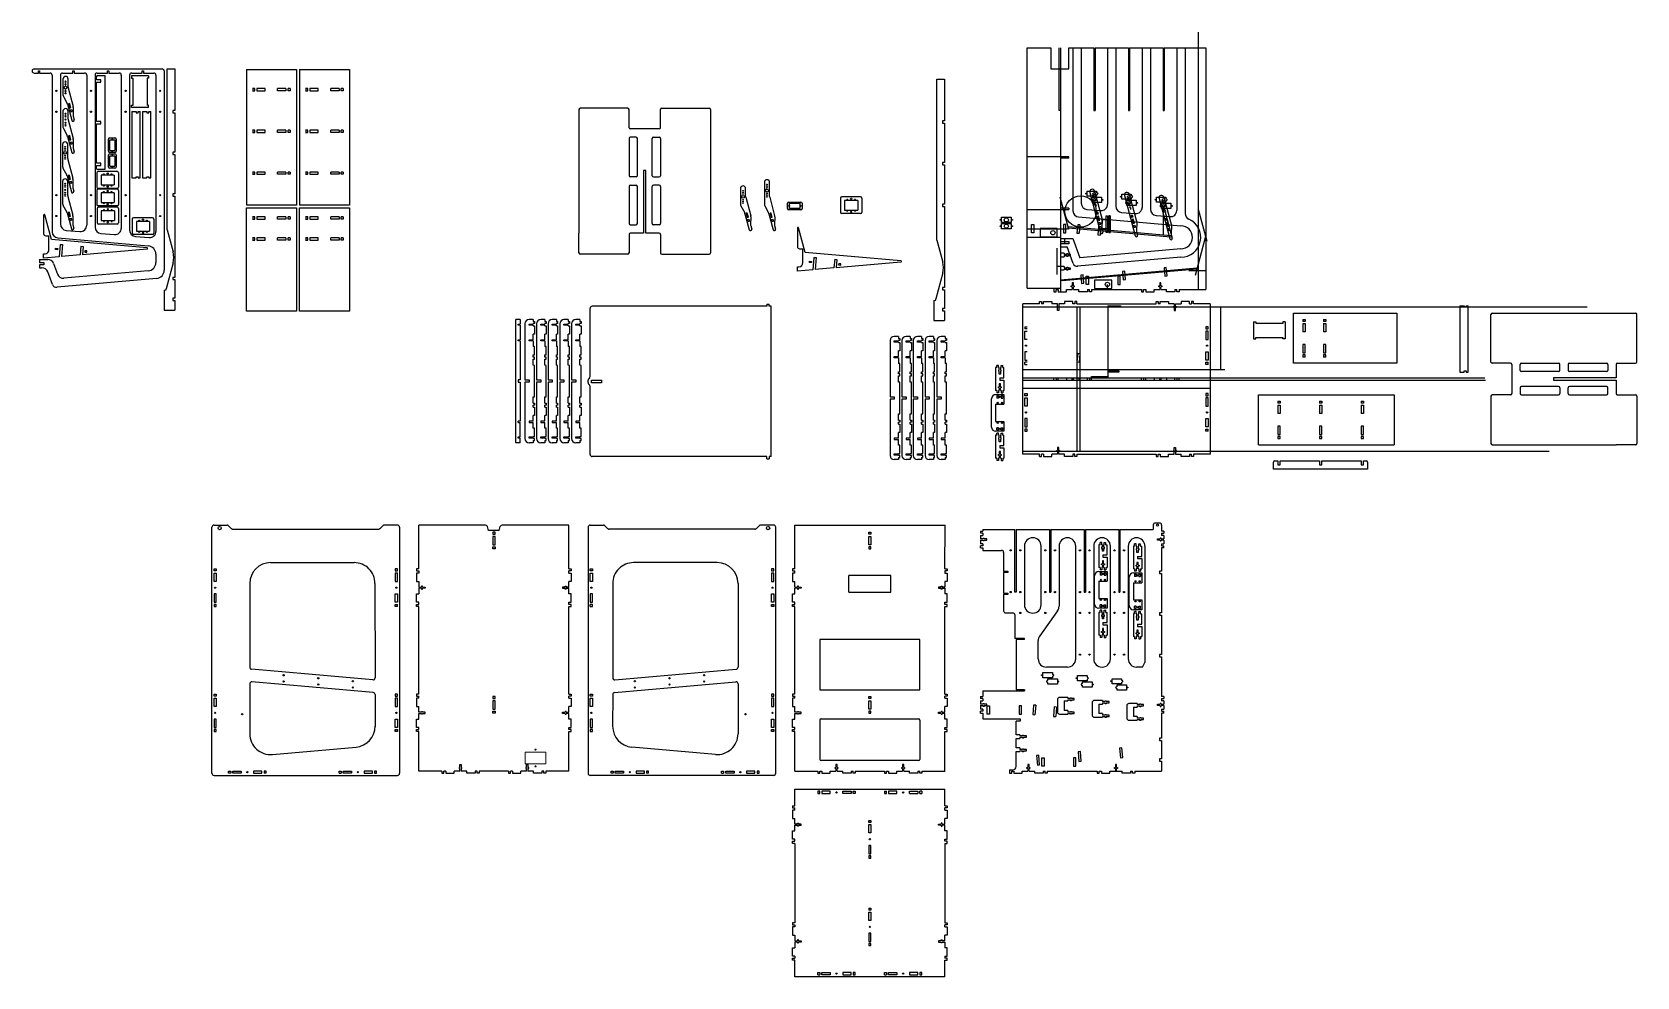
# Model space of a CAD drawing. Header units: millimetres. Extents: x 427 to 4276, y 600 to 2865.
import ezdxf

# ---------------------------------------------------------------- set-up
doc = ezdxf.new("R2010")
doc.units = ezdxf.units.MM

msp = doc.modelspace()

# ---------------------------------------------------------------- linework, layer by layer
for p, q in [((3224, 2865.1), (3224, 2248.3)), ((2813.5, 2827.3), (2870.5, 2827.3)), ((2813.5, 2251.3), (2813.5, 2827.3)), ((2870.5, 2827.3), (2870.5, 2777.3)), ((2890.5, 2677.3), (2890.5, 2827.3)), ((2893.5, 2827.3), (2893.5, 2242.8)), ((2913.5, 2827.3), (2973.5, 2827.3)), ((2913.5, 2777.3), (2913.5, 2827.3)), ((2923.5, 2827.3), (2923.5, 2436.9)), ((2943.5, 2827.3), (2943.5, 2455.1)), ((2973.5, 2827.3), (2973.5, 2677.3)), ((2976.5, 2827.3), (3056.5, 2827.3)), ((2976.5, 2827.3), (2976.5, 2677.3)), ((3006.5, 2827.3), (3006.5, 2452.3)), ((3026.5, 2827.3), (3026.5, 2447.9)), ((3056.5, 2827.3), (3056.5, 2677.3)), ((3059.5, 2827.3), (3139.5, 2827.3)), ((3059.5, 2827.3), (3059.5, 2677.3)), ((3089.5, 2827.3), (3089.5, 2445)), ((3109.5, 2827.3), (3109.5, 2440.6)), ((3139.5, 2827.3), (3139.5, 2677.3)), ((3142.5, 2827.3), (3242.5, 2827.3)), ((3142.5, 2827.3), (3142.5, 2677.3)), ((3172.5, 2827.3), (3172.5, 2437.7)), ((3192.5, 2827.3), (3192.5, 2430.3)), ((3242.5, 2827.3), (3242.5, 2248.3)), ((426.9, 2772), (426.9, 2772)), ((431.9, 2777), (738.9, 2777)), ((441.9, 2767), (441.9, 2772)), ((441.9, 2772), (444.9, 2772)), ((444.9, 2772), (444.9, 2767)), ((524.9, 2767), (524.9, 2772)), ((524.9, 2772), (527.9, 2772)), ((527.9, 2772), (527.9, 2767)), ((607.9, 2767), (607.9, 2772)), ((607.9, 2772), (610.9, 2772)), ((610.9, 2772), (610.9, 2767)), ((690.9, 2767), (690.9, 2772)), ((690.9, 2772), (693.9, 2772)), ((693.9, 2772), (693.9, 2767)), ((743.9, 2772), (743.9, 2294.4)), ((751, 2391.1), (751, 2777.3)), ((751, 2777.3), (769.5, 2777.3)), ((769.5, 2777.3), (769.5, 2677.3)), ((940.8, 2775.4), (1060.8, 2775.4)), ((940.8, 2775.4), (940.8, 2450.4)), ((1060.8, 2775.4), (1060.8, 2450.4)), ((1068.1, 2775.4), (1188.1, 2775.4)), ((1068.1, 2775.4), (1068.1, 2450.4)), ((1188.1, 2775.4), (1188.1, 2450.4)), ((2870.5, 2777.3), (2913.5, 2777.3)), ((431.9, 2767), (441.9, 2767)), ((444.9, 2767), (469.9, 2767)), ((474.9, 2762), (474.9, 2386.6)), ((494.9, 2762), (494.9, 2404.9)), ((499.9, 2767), (524.9, 2767)), ((500.9, 2752.6), (500.9, 2714.6)), ((513.3, 2733.6), (513.3, 2752.6)), ((527.9, 2767), (552.9, 2767)), ((557.9, 2762), (557.9, 2402)), ((577.9, 2762), (577.9, 2397.6)), ((581.7, 2750.9), (581.7, 2757.9)), ((591.7, 2750.9), (581.7, 2750.9)), ((581.7, 2650.9), (581.7, 2745.4)), ((581.7, 2745.4), (591.7, 2745.4)), ((582.9, 2767), (607.9, 2767)), ((584.7, 2760.9), (601.7, 2760.9)), ((591.7, 2745.4), (591.7, 2750.9)), ((601.7, 2760.9), (601.7, 2535.4)), ((610.9, 2767), (635.9, 2767)), ((640.9, 2762), (640.9, 2394.7)), ((660.9, 2762), (660.9, 2390.3)), ((705.8, 2760), (665.3, 2760)), ((665.3, 2760), (665.3, 2754.8)), ((665.3, 2754.8), (668.3, 2754.8)), ((665.9, 2767), (690.9, 2767)), ((668.3, 2755), (668.3, 2689.5)), ((693.9, 2767), (718.9, 2767)), ((702.8, 2755), (702.8, 2689.5)), ((705.8, 2754.8), (702.8, 2754.8)), ((705.8, 2760), (705.8, 2754.8)), ((723.9, 2762), (723.9, 2387.5)), ((2597, 2366.6), (2597, 2752.7)), ((2597, 2752.7), (2615.5, 2752.7)), ((2615.5, 2752.7), (2615.5, 2652.7)), ((501.9, 2710.8), (511, 2694)), ((513.6, 2731.6), (525.6, 2687)), ((960.8, 2729.7), (955.8, 2729.7)), ((955.8, 2724.2), (960.8, 2724.2)), ((956, 2729.7), (956, 2724.2)), ((960.8, 2724.2), (960.8, 2729.7)), ((965.8, 2729.7), (965.8, 2724.2)), ((985.8, 2729.7), (965.8, 2729.7)), ((965.8, 2724.2), (985.8, 2724.2)), ((985.8, 2724.2), (985.8, 2729.7)), ((1015.8, 2724.2), (1015.8, 2729.7)), ((1035.8, 2729.7), (1015.8, 2729.7)), ((1035.8, 2724.2), (1015.8, 2724.2)), ((1035.8, 2729.7), (1035.8, 2724.2)), ((1040.8, 2724.2), (1040.8, 2729.7)), ((1045.8, 2729.7), (1040.8, 2729.7)), ((1045.8, 2724.2), (1040.8, 2724.2)), ((1045.6, 2729.7), (1045.6, 2724.2)), ((1088.1, 2729.7), (1083.1, 2729.7)), ((1083.1, 2724.2), (1088.1, 2724.2)), ((1083.3, 2729.7), (1083.3, 2724.2)), ((1088.1, 2724.2), (1088.1, 2729.7)), ((1093.1, 2729.7), (1093.1, 2724.2)), ((1113.1, 2729.7), (1093.1, 2729.7)), ((1093.1, 2724.2), (1113.1, 2724.2)), ((1113.1, 2724.2), (1113.1, 2729.7)), ((1143.1, 2724.2), (1143.1, 2729.7)), ((1163.1, 2729.7), (1143.1, 2729.7)), ((1163.1, 2724.2), (1143.1, 2724.2)), ((1163.1, 2729.7), (1163.1, 2724.2)), ((1168.1, 2724.2), (1168.1, 2729.7)), ((1173.1, 2729.7), (1168.1, 2729.7)), ((1173.1, 2724.2), (1168.1, 2724.2)), ((1172.9, 2729.7), (1172.9, 2724.2)), ((500.9, 2675.5), (500.9, 2637.6)), ((511.7, 2692.2), (522, 2653.7)), ((513.3, 2656.6), (513.3, 2675.5)), ((517.3, 2693.9), (514.6, 2693.2)), ((514.6, 2693.2), (517.2, 2683.5)), ((517.2, 2683.5), (519.9, 2684.2)), ((519.9, 2684.2), (517.3, 2693.9)), ((518.5, 2678.7), (521.4, 2679.4)), ((519.8, 2673.8), (518.5, 2678.7)), ((519.8, 2673.8), (522.7, 2674.6)), ((521.4, 2679.4), (522.7, 2674.6)), ((525.8, 2684.7), (525.3, 2666.1)), ((525.5, 2663.8), (527.8, 2655.3)), ((665.3, 2684.5), (665.3, 2689.7)), ((665.3, 2689.7), (668.3, 2689.7)), ((705.8, 2684.5), (665.3, 2684.5)), ((666.2, 2674.5), (666.2, 2518.5)), ((666.2, 2674.5), (676.2, 2674.5)), ((676.2, 2674.5), (676.2, 2671.5)), ((676.2, 2671.5), (681.2, 2671.5)), ((681, 2671.5), (681, 2674.5)), ((681, 2674.5), (686.2, 2674.5)), ((686.2, 2518.5), (686.2, 2674.5)), ((691.9, 2674.5), (691.9, 2518.5)), ((691.9, 2674.5), (701.9, 2674.5)), ((701.9, 2674.5), (701.9, 2671.5)), ((701.9, 2671.5), (706.9, 2671.5)), ((705.8, 2689.7), (702.8, 2689.7)), ((705.8, 2684.5), (705.8, 2689.7)), ((706.7, 2671.5), (706.7, 2674.5)), ((706.7, 2674.5), (711.9, 2674.5)), ((711.9, 2518.5), (711.9, 2674.5)), ((769.5, 2677.3), (764.5, 2677.3)), ((764.5, 2677.3), (764.5, 2671.8)), ((764.5, 2671.8), (769.5, 2671.8)), ((769.5, 2671.8), (769.5, 2577.3)), ((1738.7, 2680), (1738.7, 2383)), ((1855.7, 2683), (1741.7, 2683)), ((1858.7, 2636), (1858.7, 2680)), ((1934.2, 2636), (1934.2, 2680)), ((1937.2, 2683), (2051.2, 2683)), ((2054.2, 2680), (2054.2, 2336)), ((2893.5, 2677.3), (2890.5, 2677.3)), ((2973.5, 2677.3), (2976.5, 2677.3)), ((3056.5, 2677.3), (3059.5, 2677.3)), ((3139.5, 2677.3), (3142.5, 2677.3)), ((501.9, 2633.8), (511, 2617)), ((513.6, 2654.5), (525.6, 2609.9)), ((591.7, 2650.9), (581.7, 2650.9)), ((581.7, 2550.9), (581.7, 2645.4)), ((581.7, 2645.4), (591.7, 2645.4)), ((591.7, 2645.4), (591.7, 2650.9)), ((960.8, 2629.7), (955.8, 2629.7)), ((955.8, 2624.2), (960.8, 2624.2)), ((956, 2629.7), (956, 2624.2)), ((960.8, 2624.2), (960.8, 2629.7)), ((965.8, 2629.7), (965.8, 2624.2)), ((985.8, 2629.7), (965.8, 2629.7)), ((965.8, 2624.2), (985.8, 2624.2)), ((985.8, 2624.2), (985.8, 2629.7)), ((1015.8, 2624.2), (1015.8, 2629.7)), ((1035.8, 2629.7), (1015.8, 2629.7)), ((1035.8, 2624.2), (1015.8, 2624.2)), ((1035.8, 2629.7), (1035.8, 2624.2)), ((1040.8, 2624.2), (1040.8, 2629.7)), ((1045.8, 2629.7), (1040.8, 2629.7)), ((1045.8, 2624.2), (1040.8, 2624.2)), ((1045.6, 2629.7), (1045.6, 2624.2)), ((1088.1, 2629.7), (1083.1, 2629.7)), ((1083.1, 2624.2), (1088.1, 2624.2)), ((1083.3, 2629.7), (1083.3, 2624.2)), ((1088.1, 2624.2), (1088.1, 2629.7)), ((1093.1, 2629.7), (1093.1, 2624.2)), ((1113.1, 2629.7), (1093.1, 2629.7)), ((1093.1, 2624.2), (1113.1, 2624.2)), ((1113.1, 2624.2), (1113.1, 2629.7)), ((1143.1, 2624.2), (1143.1, 2629.7)), ((1163.1, 2629.7), (1143.1, 2629.7)), ((1163.1, 2624.2), (1143.1, 2624.2)), ((1163.1, 2629.7), (1163.1, 2624.2)), ((1168.1, 2624.2), (1168.1, 2629.7)), ((1173.1, 2629.7), (1168.1, 2629.7)), ((1173.1, 2624.2), (1168.1, 2624.2)), ((1172.9, 2629.7), (1172.9, 2624.2)), ((1893.7, 2633), (1861.7, 2633)), ((1931.2, 2633), (1893.7, 2633)), ((2615.5, 2652.7), (2610.5, 2652.7)), ((2610.5, 2652.7), (2610.5, 2647.2)), ((2610.5, 2647.2), (2615.5, 2647.2)), ((2615.5, 2647.2), (2615.5, 2552.7)), ((500, 2595.8), (500, 2542.8)), ((511.7, 2615.2), (522, 2576.7)), ((512.4, 2561.8), (512.4, 2595.8)), ((517.3, 2616.9), (514.6, 2616.1)), ((514.6, 2616.1), (517.2, 2606.5)), ((517.2, 2606.5), (519.9, 2607.2)), ((519.9, 2607.2), (517.3, 2616.9)), ((518.5, 2601.6), (521.4, 2602.4)), ((519.8, 2596.8), (518.5, 2601.6)), ((519.8, 2596.8), (522.7, 2597.6)), ((521.4, 2602.4), (522.7, 2597.6)), ((525.8, 2607.6), (525.3, 2589.1)), ((525.5, 2586.8), (527.8, 2578.3)), ((610, 2579.5), (610, 2608.5)), ((613, 2611.5), (625.5, 2611.5)), ((613, 2581.5), (613, 2606.5)), ((613, 2606.5), (625.5, 2606.5)), ((613, 2581.5), (625.5, 2581.5)), ((625.5, 2606.5), (625.5, 2581.5)), ((628.5, 2608.5), (628.5, 2579.5)), ((1858.7, 2610), (1858.7, 2521)), ((1875.7, 2613), (1861.7, 2613)), ((1878.7, 2521), (1878.7, 2610)), ((1914.2, 2521), (1914.2, 2610)), ((1917.2, 2613), (1931.2, 2613)), ((1934.2, 2610), (1934.2, 2521)), ((512.7, 2559.8), (524.6, 2515.2)), ((591.7, 2550.9), (581.7, 2550.9)), ((581.7, 2545.4), (591.7, 2545.4)), ((581.7, 2538.4), (581.7, 2545.4)), ((591.7, 2545.4), (591.7, 2550.9)), ((610, 2541.6), (610, 2570.6)), ((625.5, 2576.5), (613, 2576.5)), ((613, 2573.6), (625.5, 2573.6)), ((613, 2543.6), (613, 2568.6)), ((613, 2568.6), (625.5, 2568.6)), ((613, 2543.6), (625.5, 2543.6)), ((625.5, 2568.6), (625.5, 2543.6)), ((628.5, 2570.6), (628.5, 2541.6)), ((764.5, 2577.3), (764.5, 2571.8)), ((769.5, 2577.3), (764.5, 2577.3)), ((764.5, 2571.8), (769.5, 2571.8)), ((769.5, 2571.8), (769.5, 2477.3)), ((2610.5, 2552.7), (2610.5, 2547.2)), ((2615.5, 2552.7), (2610.5, 2552.7)), ((2610.5, 2547.2), (2615.5, 2547.2)), ((2615.5, 2547.2), (2615.5, 2452.7)), ((2913.5, 2566.3), (2813.5, 2566.3)), ((2913.5, 2563.3), (2893.5, 2563.3)), ((2913.5, 2563.3), (2913.5, 2566.3)), ((500, 2507.1), (500, 2454.2)), ((501, 2539), (510.1, 2522.2)), ((510.8, 2520.4), (521.1, 2481.9)), ((512.4, 2473.2), (512.4, 2507.1)), ((516.4, 2522.1), (513.6, 2521.4)), ((513.6, 2521.4), (516.2, 2511.7)), ((516.2, 2511.7), (519, 2512.4)), ((519, 2512.4), (516.4, 2522.1)), ((517.5, 2506.9), (520.4, 2507.6)), ((518.8, 2502), (517.5, 2506.9)), ((518.8, 2502), (521.7, 2502.8)), ((520.4, 2507.6), (521.7, 2502.8)), ((524.9, 2512.9), (524.3, 2494.3)), ((582.4, 2527.6), (582.4, 2493.6)), ((601.7, 2535.4), (584.7, 2535.4)), ((630.9, 2530.6), (585.4, 2530.6)), ((623.9, 2522.1), (592.4, 2522.1)), ((592.4, 2522.1), (592.4, 2499.1)), ((625.5, 2538.6), (613, 2538.6)), ((623.9, 2522.1), (623.9, 2499.1)), ((633.9, 2527.6), (633.9, 2493.6)), ((666.2, 2518.5), (666.2, 2515.5)), ((666.2, 2515.5), (676.2, 2515.5)), ((676.2, 2515.5), (676.2, 2518.5)), ((676.2, 2518.5), (681.2, 2518.5)), ((681, 2518.5), (681, 2515.5)), ((681, 2515.5), (686.2, 2515.5)), ((686.2, 2515.5), (686.2, 2518.5)), ((691.9, 2518.5), (691.9, 2515.5)), ((691.9, 2515.5), (701.9, 2515.5)), ((701.9, 2515.5), (701.9, 2518.5)), ((701.9, 2518.5), (706.9, 2518.5)), ((706.7, 2518.5), (706.7, 2515.5)), ((706.7, 2515.5), (711.9, 2515.5)), ((711.9, 2515.5), (711.9, 2518.5)), ((960.8, 2529.7), (955.8, 2529.7)), ((955.8, 2524.2), (960.8, 2524.2)), ((956, 2529.7), (956, 2524.2)), ((960.8, 2524.2), (960.8, 2529.7)), ((965.8, 2529.7), (965.8, 2524.2)), ((985.8, 2529.7), (965.8, 2529.7)), ((965.8, 2524.2), (985.8, 2524.2)), ((985.8, 2524.2), (985.8, 2529.7)), ((1015.8, 2524.2), (1015.8, 2529.7)), ((1035.8, 2529.7), (1015.8, 2529.7)), ((1035.8, 2524.2), (1015.8, 2524.2)), ((1035.8, 2529.7), (1035.8, 2524.2)), ((1040.8, 2524.2), (1040.8, 2529.7)), ((1045.8, 2529.7), (1040.8, 2529.7)), ((1045.8, 2524.2), (1040.8, 2524.2)), ((1045.6, 2529.7), (1045.6, 2524.2)), ((1088.1, 2529.7), (1083.1, 2529.7)), ((1083.1, 2524.2), (1088.1, 2524.2)), ((1083.3, 2529.7), (1083.3, 2524.2)), ((1088.1, 2524.2), (1088.1, 2529.7)), ((1093.1, 2529.7), (1093.1, 2524.2)), ((1113.1, 2529.7), (1093.1, 2529.7)), ((1093.1, 2524.2), (1113.1, 2524.2)), ((1113.1, 2524.2), (1113.1, 2529.7)), ((1143.1, 2524.2), (1143.1, 2529.7)), ((1163.1, 2529.7), (1143.1, 2529.7)), ((1163.1, 2524.2), (1143.1, 2524.2)), ((1163.1, 2529.7), (1163.1, 2524.2)), ((1168.1, 2524.2), (1168.1, 2529.7)), ((1173.1, 2529.7), (1168.1, 2529.7)), ((1173.1, 2524.2), (1168.1, 2524.2)), ((1172.9, 2529.7), (1172.9, 2524.2)), ((1875.7, 2518), (1861.7, 2518)), ((1899.2, 2533), (1893.7, 2533)), ((1893.7, 2533), (1893.7, 2383)), ((1899.2, 2383), (1899.2, 2533)), ((1917.2, 2518), (1931.2, 2518)), ((2183.4, 2505.2), (2183.4, 2452.2)), ((2195.8, 2471.2), (2195.8, 2505.2)), ((512.7, 2471.1), (524.6, 2426.5)), ((524.6, 2492), (526.9, 2483.5)), ((582.4, 2485.5), (582.4, 2451.5)), ((630.9, 2490.6), (585.4, 2490.6)), ((630.9, 2488.5), (585.4, 2488.5)), ((592.4, 2499.1), (623.9, 2499.1)), ((623.9, 2480), (592.4, 2480)), ((592.4, 2480), (592.4, 2457)), ((623.9, 2480), (623.9, 2457)), ((633.9, 2485.5), (633.9, 2451.5)), ((769.5, 2477.3), (764.5, 2477.3)), ((764.5, 2477.3), (764.5, 2471.8)), ((764.5, 2471.8), (769.5, 2471.8)), ((769.5, 2471.8), (769.5, 2277.3)), ((1858.7, 2495), (1858.7, 2406)), ((1861.7, 2498), (1875.7, 2498)), ((1878.7, 2406), (1878.7, 2495)), ((1914.2, 2406), (1914.2, 2495)), ((1931.2, 2498), (1917.2, 2498)), ((1934.2, 2495), (1934.2, 2406)), ((2126, 2490.2), (2126, 2452.2)), ((2138.4, 2471.2), (2138.4, 2490.2)), ((2138.7, 2469.2), (2150.6, 2424.6)), ((2196.1, 2469.2), (2208, 2424.6)), ((2365.8, 2467.1), (2365.8, 2433.1)), ((2414.3, 2470.1), (2368.8, 2470.1)), ((2417.3, 2467.1), (2417.3, 2433.1)), ((2892.1, 2470.2), (2912.9, 2392.7)), ((2957.3, 2471.7), (2957.3, 2484.2)), ((2957.3, 2484.2), (2980.3, 2484.2)), ((2980.3, 2471.7), (2957.3, 2471.7)), ((2963.8, 2480.7), (2989.7, 2384.1)), ((2969.3, 2465.5), (2969.3, 2469.2)), ((2969.3, 2469.2), (2992.3, 2469.2)), ((2975.4, 2483.8), (2993.5, 2416.2)), ((2980.3, 2484.2), (2980.3, 2480.5)), ((2980.3, 2475.5), (2980.3, 2471.7)), ((2992.3, 2469.2), (2992.3, 2456.7)), ((3040.5, 2464.4), (3040.5, 2476.9)), ((3040.5, 2476.9), (3063.5, 2476.9)), ((3063.5, 2464.4), (3040.5, 2464.4)), ((3047, 2473.4), (3072.9, 2376.8)), ((3058.6, 2476.5), (3076.7, 2408.9)), ((3063.5, 2476.9), (3063.5, 2473.2)), ((3063.5, 2468.2), (3063.5, 2464.4)), ((3123.5, 2457.2), (3123.5, 2469.7)), ((3123.5, 2469.7), (3146.5, 2469.7)), ((3130, 2466.2), (3155.9, 2369.6)), ((3141.6, 2469.3), (3159.7, 2401.7)), ((3146.5, 2469.7), (3146.5, 2465.9)), ((454.5, 2426.5), (454.5, 2382)), ((473.2, 2368), (457.4, 2426.9)), ((501, 2450.3), (510.1, 2433.5)), ((510.8, 2431.8), (521.1, 2393.3)), ((516.4, 2433.4), (513.6, 2432.7)), ((513.6, 2432.7), (516.2, 2423)), ((519, 2423.8), (516.4, 2433.4)), ((582.8, 2442.1), (582.8, 2408.1)), ((630.9, 2448.5), (585.4, 2448.5)), ((631.3, 2445.1), (585.8, 2445.1)), ((592.4, 2457), (623.9, 2457)), ((624.3, 2436.6), (592.8, 2436.6)), ((592.8, 2436.6), (592.8, 2413.6)), ((624.3, 2436.6), (624.3, 2413.6)), ((634.3, 2442.1), (634.3, 2408.1)), ((1060.8, 2450.4), (940.8, 2450.4)), ((940.8, 2196.6), (940.8, 2444)), ((940.8, 2444), (1060.8, 2444)), ((1060.8, 2444), (1060.8, 2196.6)), ((1188.1, 2450.4), (1068.1, 2450.4)), ((1068.1, 2196.6), (1068.1, 2444)), ((1068.1, 2444), (1188.1, 2444)), ((1188.1, 2444), (1188.1, 2196.6)), ((2127, 2448.4), (2136.1, 2431.6)), ((2136.8, 2429.9), (2147.1, 2391.4)), ((2142.4, 2431.5), (2139.6, 2430.8)), ((2139.6, 2430.8), (2142.2, 2421.1)), ((2145, 2421.9), (2142.4, 2431.5)), ((2184.3, 2448.4), (2193.5, 2431.6)), ((2194.2, 2429.9), (2204.5, 2391.4)), ((2199.8, 2431.5), (2197, 2430.8)), ((2197, 2430.8), (2199.6, 2421.1)), ((2202.4, 2421.9), (2199.8, 2431.5)), ((2238.9, 2442.2), (2238.9, 2454.7)), ((2241.9, 2457.7), (2270.9, 2457.7)), ((2270.9, 2439.2), (2241.9, 2439.2)), ((2243.9, 2442.2), (2243.9, 2454.7)), ((2243.9, 2454.7), (2268.9, 2454.7)), ((2268.9, 2442.2), (2243.9, 2442.2)), ((2268.9, 2442.2), (2268.9, 2454.7)), ((2273.9, 2454.7), (2273.9, 2442.2)), ((2414.3, 2430.1), (2368.8, 2430.1)), ((2407.3, 2461.6), (2375.8, 2461.6)), ((2375.8, 2461.6), (2375.8, 2438.6)), ((2375.8, 2438.6), (2407.3, 2438.6)), ((2407.3, 2461.6), (2407.3, 2438.6)), ((2615.5, 2452.7), (2610.5, 2452.7)), ((2610.5, 2452.7), (2610.5, 2447.2)), ((2610.5, 2447.2), (2615.5, 2447.2)), ((2615.5, 2447.2), (2615.5, 2252.7)), ((2813.5, 2440.3), (2913.5, 2440.3)), ((2913.5, 2443.3), (2893.5, 2443.3)), ((2913.5, 2443.3), (2913.5, 2440.3)), ((2957.2, 2440.2), (2990.2, 2437.3)), ((2969.3, 2456.7), (2969.3, 2460.5)), ((2992.3, 2456.7), (2969.3, 2456.7)), ((2982.6, 2434), (2979.7, 2433.2)), ((2979.7, 2433.2), (2981, 2428.4)), ((2983.9, 2429.1), (2981, 2428.4)), ((2982.6, 2434), (2983.9, 2429.1)), ((3040.2, 2432.9), (3073.2, 2430)), ((3052.5, 2458.2), (3052.5, 2461.9)), ((3052.5, 2461.9), (3075.5, 2461.9)), ((3052.5, 2449.4), (3052.5, 2453.2)), ((3075.5, 2449.4), (3052.5, 2449.4)), ((3065.7, 2426.7), (3062.8, 2425.9)), ((3062.8, 2425.9), (3064.1, 2421.1)), ((3065.7, 2426.7), (3067, 2421.9)), ((3075.5, 2461.9), (3075.5, 2449.4)), ((3123.2, 2425.7), (3156.2, 2422.8)), ((3146.5, 2457.2), (3123.5, 2457.2)), ((3135.5, 2450.9), (3135.5, 2454.7)), ((3135.5, 2454.7), (3158.5, 2454.7)), ((3135.5, 2442.2), (3135.5, 2445.9)), ((3158.5, 2442.2), (3135.5, 2442.2)), ((3141, 2448.4), (3161.7, 2370.9)), ((3141, 2378.4), (3141, 2442.2)), ((3146.5, 2460.9), (3146.5, 2457.2)), ((3158.5, 2454.7), (3158.5, 2442.2)), ((3224, 2441.1), (3244.7, 2363.7)), ((508.6, 2389.9), (541.6, 2387)), ((516.2, 2423), (519, 2423.8)), ((517.5, 2418.2), (520.4, 2419)), ((518.8, 2413.4), (517.5, 2418.2)), ((518.8, 2413.4), (521.7, 2414.2)), ((520.4, 2419), (521.7, 2414.2)), ((524.9, 2424.2), (524.3, 2405.7)), ((524.6, 2403.4), (526.9, 2394.8)), ((631.3, 2405.1), (585.8, 2405.1)), ((592.8, 2413.6), (624.3, 2413.6)), ((667.1, 2416.8), (667.1, 2382.8)), ((715.6, 2419.8), (670.1, 2419.8)), ((708.6, 2411.3), (677.1, 2411.3)), ((677.1, 2411.3), (677.1, 2388.3)), ((677.1, 2388.3), (708.6, 2388.3)), ((708.6, 2411.3), (708.6, 2388.3)), ((718.6, 2416.8), (718.6, 2382.8)), ((751, 2391.1), (765.2, 2338.1)), ((960.8, 2422.1), (955.8, 2422.1)), ((955.8, 2416.6), (960.8, 2416.6)), ((956, 2422.1), (956, 2416.6)), ((960.8, 2416.6), (960.8, 2422.1)), ((965.8, 2422.1), (965.8, 2416.6)), ((985.8, 2422.1), (965.8, 2422.1)), ((965.8, 2416.6), (985.8, 2416.6)), ((985.8, 2416.6), (985.8, 2422.1)), ((1015.8, 2416.6), (1015.8, 2422.1)), ((1035.8, 2422.1), (1015.8, 2422.1)), ((1035.8, 2416.6), (1015.8, 2416.6)), ((1035.8, 2422.1), (1035.8, 2416.6)), ((1040.8, 2416.6), (1040.8, 2422.1)), ((1045.8, 2422.1), (1040.8, 2422.1)), ((1045.8, 2416.6), (1040.8, 2416.6)), ((1045.6, 2422.1), (1045.6, 2416.6)), ((1088.1, 2422.1), (1083.1, 2422.1)), ((1083.1, 2416.6), (1088.1, 2416.6)), ((1083.3, 2422.1), (1083.3, 2416.6)), ((1088.1, 2416.6), (1088.1, 2422.1)), ((1093.1, 2422.1), (1093.1, 2416.6)), ((1113.1, 2422.1), (1093.1, 2422.1)), ((1093.1, 2416.6), (1113.1, 2416.6)), ((1113.1, 2416.6), (1113.1, 2422.1)), ((1143.1, 2416.6), (1143.1, 2422.1)), ((1163.1, 2422.1), (1143.1, 2422.1)), ((1163.1, 2416.6), (1143.1, 2416.6)), ((1163.1, 2422.1), (1163.1, 2416.6)), ((1168.1, 2416.6), (1168.1, 2422.1)), ((1173.1, 2422.1), (1168.1, 2422.1)), ((1173.1, 2416.6), (1168.1, 2416.6)), ((1172.9, 2422.1), (1172.9, 2416.6)), ((1861.7, 2403), (1875.7, 2403)), ((1931.2, 2403), (1917.2, 2403)), ((2142.2, 2421.1), (2145, 2421.9)), ((2143.5, 2416.3), (2146.4, 2417.1)), ((2144.8, 2411.5), (2143.5, 2416.3)), ((2144.8, 2411.5), (2147.7, 2412.2)), ((2146.4, 2417.1), (2147.7, 2412.2)), ((2150.9, 2422.3), (2150.3, 2403.7)), ((2150.6, 2401.4), (2152.9, 2392.9)), ((2199.6, 2421.1), (2202.4, 2421.9)), ((2200.9, 2416.3), (2203.8, 2417.1)), ((2202.2, 2411.5), (2200.9, 2416.3)), ((2202.2, 2411.5), (2205.1, 2412.2)), ((2203.8, 2417.1), (2205.1, 2412.2)), ((2208.3, 2422.3), (2207.7, 2403.7)), ((2208, 2401.4), (2210.3, 2392.9)), ((2262.6, 2395.5), (2262.6, 2351)), ((2281.3, 2337), (2265.5, 2395.9)), ((2752.2, 2408.8), (2752.2, 2421.3)), ((2752.2, 2421.3), (2775.2, 2421.3)), ((2775.2, 2408.8), (2752.2, 2408.8)), ((2752.2, 2393.8), (2752.2, 2406.3)), ((2752.2, 2406.3), (2775.2, 2406.3)), ((2775.2, 2393.8), (2752.2, 2393.8)), ((2775.2, 2421.3), (2775.2, 2408.8)), ((2775.2, 2406.3), (2775.2, 2393.8)), ((2813.5, 2393.3), (2910.5, 2393.3)), ((2824.4, 2384.3), (2824.4, 2404.3)), ((2824.4, 2404.3), (2829.9, 2404.3)), ((2829.9, 2404.3), (2829.9, 2384.3)), ((2885.9, 2394.3), (2844.9, 2394.3)), ((2844.9, 2394.3), (2844.9, 2374.3)), ((2885.9, 2374.3), (2885.9, 2394.3)), ((2900.9, 2404.3), (2900.9, 2384.3)), ((2906.4, 2404.3), (2900.9, 2404.3)), ((2906.4, 2384.3), (2906.4, 2404.3)), ((2912.2, 2395.3), (2912.5, 2398.3)), ((3158.6, 2373.7), (2912.2, 2395.3)), ((3158.9, 2376.7), (2912.5, 2398.3)), ((2934.9, 2403.3), (2933.1, 2383.4)), ((2940.3, 2402.8), (2934.9, 2403.3)), ((2937.2, 2422), (3182.5, 2400.4)), ((2940.3, 2402.8), (2938.6, 2382.9)), ((2985, 2424.3), (2982.3, 2423.5)), ((2982.3, 2423.5), (2984.8, 2413.9)), ((2984.7, 2399), (2982.9, 2379)), ((2990.2, 2398.5), (2984.7, 2399)), ((2984.8, 2413.9), (2987.6, 2414.6)), ((2987.6, 2414.6), (2985, 2424.3)), ((2986.1, 2409.1), (2989, 2409.8)), ((2987.4, 2404.2), (2986.1, 2409.1)), ((2987.4, 2404.2), (2990.3, 2405)), ((2990.2, 2398.5), (2988.4, 2378.6)), ((2989, 2409.8), (2990.3, 2405)), ((2993.5, 2416.2), (2992.9, 2395.3)), ((2992.9, 2395.3), (2995.5, 2385.7)), ((2993.5, 2416.2), (3009.5, 2416.2)), ((2993.5, 2393.2), (2993.5, 2416.2)), ((3009.5, 2393.2), (2993.5, 2393.2)), ((3003.5, 2384.7), (3003.5, 2424.7)), ((3003.5, 2424.7), (3006.5, 2424.7)), ((3006.5, 2424.7), (3006.5, 2384.7)), ((3012.5, 2404.7), (3006.5, 2404.7)), ((3012.5, 2424.7), (3009.5, 2424.7)), ((3009.5, 2424.7), (3009.5, 2384.7)), ((3012.5, 2424.7), (3012.5, 2384.7)), ((3067, 2421.9), (3064.1, 2421.1)), ((3068.2, 2417), (3065.4, 2416.3)), ((3065.4, 2416.3), (3068, 2406.6)), ((3068, 2406.6), (3070.8, 2407.3)), ((3070.8, 2407.3), (3068.2, 2417)), ((3069.3, 2401.8), (3072.2, 2402.5)), ((3070.6, 2396.9), (3069.3, 2401.8)), ((3070.6, 2396.9), (3073.5, 2397.7)), ((3072.2, 2402.5), (3073.5, 2397.7)), ((3076.7, 2408.9), (3076.1, 2388)), ((3076.1, 2388), (3078.7, 2378.4)), ((3148.7, 2419.4), (3145.8, 2418.6)), ((3145.8, 2418.6), (3147.1, 2413.8)), ((3150, 2414.6), (3147.1, 2413.8)), ((3151.2, 2409.7), (3148.4, 2409)), ((3148.4, 2409), (3151, 2399.3)), ((3151, 2399.3), (3153.8, 2400.1)), ((3153.8, 2400.1), (3151.2, 2409.7)), ((3152.3, 2394.5), (3155.2, 2395.3)), ((3153.6, 2389.7), (3152.3, 2394.5)), ((3153.6, 2389.7), (3156.5, 2390.4)), ((3159.7, 2401.7), (3159.1, 2380.8)), ((459.5, 2377), (467.4, 2377)), ((467.4, 2343.6), (467.4, 2377)), ((702.6, 2348), (473.2, 2368)), ((488.6, 2371.7), (705.7, 2352.7)), ((494.1, 2356.2), (491.5, 2326.5)), ((494.1, 2356.2), (499.6, 2355.7)), ((499.6, 2355.7), (497.1, 2327)), ((543.9, 2351.8), (542.1, 2330.9)), ((543.9, 2351.8), (549.4, 2351.3)), ((549.4, 2351.3), (547.7, 2331.4)), ((591.6, 2382.7), (624.6, 2379.8)), ((715.6, 2379.8), (670.1, 2379.8)), ((674.6, 2375.4), (707.6, 2372.5)), ((960.8, 2372.1), (955.8, 2372.1)), ((955.8, 2366.6), (960.8, 2366.6)), ((956, 2372.1), (956, 2366.6)), ((960.8, 2366.6), (960.8, 2372.1)), ((965.8, 2372.1), (965.8, 2366.6)), ((985.8, 2372.1), (965.8, 2372.1)), ((965.8, 2366.6), (985.8, 2366.6)), ((985.8, 2366.6), (985.8, 2372.1)), ((1015.8, 2366.6), (1015.8, 2372.1)), ((1035.8, 2372.1), (1015.8, 2372.1)), ((1035.8, 2366.6), (1015.8, 2366.6)), ((1035.8, 2372.1), (1035.8, 2366.6)), ((1040.8, 2366.6), (1040.8, 2372.1)), ((1045.8, 2372.1), (1040.8, 2372.1)), ((1045.8, 2366.6), (1040.8, 2366.6)), ((1045.6, 2372.1), (1045.6, 2366.6)), ((1088.1, 2372.1), (1083.1, 2372.1)), ((1083.1, 2366.6), (1088.1, 2366.6)), ((1083.3, 2372.1), (1083.3, 2366.6)), ((1088.1, 2366.6), (1088.1, 2372.1)), ((1093.1, 2372.1), (1093.1, 2366.6)), ((1113.1, 2372.1), (1093.1, 2372.1)), ((1093.1, 2366.6), (1113.1, 2366.6)), ((1113.1, 2366.6), (1113.1, 2372.1)), ((1143.1, 2366.6), (1143.1, 2372.1)), ((1163.1, 2372.1), (1143.1, 2372.1)), ((1163.1, 2366.6), (1143.1, 2366.6)), ((1163.1, 2372.1), (1163.1, 2366.6)), ((1168.1, 2366.6), (1168.1, 2372.1)), ((1173.1, 2372.1), (1168.1, 2372.1)), ((1173.1, 2366.6), (1168.1, 2366.6)), ((1172.9, 2372.1), (1172.9, 2366.6)), ((1738.7, 2336), (1738.7, 2383)), ((1858.7, 2380), (1858.7, 2336)), ((1893.7, 2383), (1861.7, 2383)), ((1931.2, 2383), (1899.2, 2383)), ((1934.2, 2380), (1934.2, 2336)), ((2597, 2366.6), (2611.2, 2313.6)), ((2813.5, 2373.3), (2893.5, 2373.3)), ((2829.9, 2384.3), (2824.4, 2384.3)), ((2844.9, 2374.3), (2885.9, 2374.3)), ((2893.5, 2370.5), (2923.5, 2370.5)), ((2893.5, 2363.3), (2913.5, 2363.3)), ((2913.5, 2357.8), (2893.5, 2357.8)), ((2893.5, 2350.5), (2909.4, 2350.5)), ((2900.9, 2384.3), (2906.4, 2384.3)), ((2903.5, 2370.5), (2903.5, 2357.8)), ((2924, 2310.3), (2909.4, 2350.5)), ((2913.5, 2363.3), (2913.5, 2357.8)), ((2923.5, 2370.5), (2940.3, 2324.3)), ((2933.1, 2383.4), (2938.6, 2382.9)), ((2982.9, 2379), (2988.4, 2378.6)), ((3006.5, 2384.7), (3003.5, 2384.7)), ((3009.5, 2384.7), (3012.5, 2384.7)), ((3158.9, 2376.7), (3158.6, 2373.7)), ((3242.5, 2378.3), (3216.6, 2281.7)), ((444.9, 2320.3), (464.4, 2320.3)), ((444.9, 2320.3), (444.9, 2313)), ((444.9, 2313), (454.9, 2313)), ((454.5, 2333.3), (458.2, 2333.6)), ((454.5, 2323.3), (454.5, 2333.3)), ((491.5, 2326.5), (454.5, 2323.3)), ((454.9, 2313), (454.9, 2307.5)), ((478.5, 2310.4), (487.8, 2284.9)), ((483, 2344.1), (483.3, 2347.1)), ((488, 2343.6), (483, 2344.1)), ((483.3, 2347.1), (488.3, 2346.6)), ((488.3, 2346.6), (488, 2343.6)), ((542.1, 2330.9), (497.1, 2327)), ((702.6, 2345), (547.7, 2331.4)), ((553.5, 2340.9), (553.3, 2337.9)), ((553.3, 2337.9), (558.2, 2337.5)), ((558.5, 2340.5), (553.5, 2340.9)), ((558.2, 2337.5), (558.5, 2340.5)), ((723.9, 2332.7), (723.9, 2312.7)), ((765.2, 2312.2), (748.6, 2250)), ((1855.7, 2333), (1741.7, 2333)), ((1937.2, 2333), (2051.2, 2333)), ((2267.6, 2346), (2275.5, 2346)), ((2275.5, 2312.6), (2275.5, 2346)), ((2510.7, 2317), (2281.3, 2337)), ((2291.2, 2313.1), (2291.4, 2316.1)), ((2296.1, 2312.6), (2291.2, 2313.1)), ((2291.4, 2316.1), (2296.4, 2315.6)), ((2296.4, 2315.6), (2296.1, 2312.6)), ((2302.2, 2325.2), (2299.7, 2295.5)), ((2302.2, 2325.2), (2307.7, 2324.7)), ((2307.7, 2324.7), (2305.2, 2296)), ((2352.1, 2320.8), (2350.2, 2299.9)), ((2352.1, 2320.8), (2357.5, 2320.3)), ((2357.5, 2320.3), (2355.8, 2300.4)), ((2510.7, 2314), (2355.8, 2300.4)), ((2361.6, 2309.9), (2361.4, 2306.9)), ((2366.6, 2309.5), (2361.6, 2309.9)), ((2884.5, 2347.3), (2884.5, 2284.4)), ((2902.5, 2335), (2893.5, 2335)), ((2893.5, 2326.5), (2902.5, 2326.5)), ((2902.5, 2335), (2902.5, 2332.3)), ((2908.8, 2332.3), (2902.5, 2332.3)), ((2902.5, 2329.3), (2902.5, 2326.5)), ((2902.5, 2329.3), (2908.8, 2329.3)), ((2908.8, 2332.3), (2908.8, 2334.3)), ((2908.8, 2334.3), (2911.3, 2334.3)), ((2908.8, 2327.3), (2908.8, 2329.3)), ((2911.3, 2327.3), (2908.8, 2327.3)), ((2911.3, 2334.3), (2911.3, 2332.3)), ((2918, 2332.3), (2911.3, 2332.3)), ((2911.3, 2329.3), (2911.3, 2327.3)), ((2911.3, 2329.3), (2918, 2329.3)), ((2918, 2329.3), (2918, 2332.3)), ((3182.5, 2325.4), (2934.3, 2303.7)), ((3182.5, 2345.5), (2940.3, 2324.3)), ((454.9, 2307.5), (444.9, 2307.5)), ((444.9, 2307.5), (444.9, 2300.3)), ((444.9, 2300.3), (450.3, 2300.3)), ((475.5, 2260), (464.4, 2290.4)), ((725.7, 2274.5), (486.7, 2253.5)), ((705.7, 2292.8), (503.2, 2275.1)), ((769.5, 2277.3), (764.5, 2277.3)), ((764.5, 2277.3), (764.5, 2271.8)), ((764.5, 2271.8), (769.5, 2271.8)), ((769.5, 2271.8), (769.5, 2227.3)), ((2262.6, 2302.3), (2266.4, 2302.6)), ((2262.6, 2292.3), (2262.6, 2302.3)), ((2299.7, 2295.5), (2262.6, 2292.3)), ((2350.2, 2299.9), (2305.2, 2296)), ((2361.4, 2306.9), (2366.4, 2306.5)), ((2366.4, 2306.5), (2366.6, 2309.5)), ((2611.2, 2287.7), (2594.5, 2225.4)), ((2902.5, 2303.5), (2884.5, 2303.5)), ((2893.5, 2271.3), (3221.5, 2300)), ((2893.5, 2295), (2902.5, 2295)), ((2898, 2268.7), (2897.7, 2271.6)), ((3221.7, 2297), (2898, 2268.7)), ((2902.5, 2303.5), (2902.5, 2299.6)), ((2908.8, 2299.6), (2902.5, 2299.6)), ((2902.5, 2296.6), (2902.5, 2295)), ((2902.5, 2296.6), (2908.8, 2296.6)), ((2908.8, 2299.6), (2908.8, 2301.6)), ((2908.8, 2301.6), (2911.3, 2301.6)), ((2908.8, 2294.6), (2908.8, 2296.6)), ((2911.3, 2294.6), (2908.8, 2294.6)), ((2911.3, 2301.6), (2911.3, 2299.6)), ((2918, 2299.6), (2911.3, 2299.6)), ((2911.3, 2296.6), (2911.3, 2294.6)), ((2911.3, 2296.6), (2918, 2296.6)), ((2918, 2296.6), (2918, 2299.6)), ((2948.1, 2283.1), (2942.7, 2282.6)), ((2942.7, 2282.6), (2944.4, 2262.7)), ((2949.9, 2263.2), (2948.1, 2283.1)), ((2954.9, 2260.3), (2954.9, 2280.3)), ((2954.9, 2280.3), (2960.4, 2280.3)), ((2960.4, 2280.3), (2960.4, 2260.3)), ((3031.4, 2280.3), (3031.4, 2260.3)), ((3036.9, 2280.3), (3031.4, 2280.3)), ((3036.9, 2260.3), (3036.9, 2280.3)), ((3047.8, 2291.8), (3042.3, 2291.3)), ((3042.3, 2291.3), (3044, 2271.4)), ((3044, 2271.4), (3049.5, 2271.9)), ((3049.5, 2271.9), (3047.8, 2291.8)), ((3147.4, 2300.5), (3141.9, 2300)), ((3141.9, 2300), (3143.6, 2280.1)), ((3143.6, 2280.1), (3149.1, 2280.6)), ((3149.1, 2280.6), (3147.4, 2300.5)), ((3201.7, 2293.3), (3242.5, 2293.3)), ((3221.7, 2297), (3221.5, 2300)), ((743.6, 2246.5), (748.8, 2247)), ((743.6, 2246.5), (743.6, 2198.3)), ((748.8, 2247), (748.6, 2250)), ((2615.5, 2252.7), (2610.5, 2252.7)), ((2610.5, 2252.7), (2610.5, 2247.2)), ((2610.5, 2247.2), (2615.5, 2247.2)), ((2615.5, 2247.2), (2615.5, 2202.7)), ((2813.5, 2251.3), (2893.5, 2251.3)), ((2878, 2251.3), (2878, 2242.8)), ((2878, 2242.8), (2883, 2242.8)), ((2883, 2248.3), (2888, 2248.3)), ((2883, 2242.8), (2883, 2248.3)), ((2888, 2248.3), (2888, 2242.8)), ((2888, 2242.8), (2908, 2242.8)), ((2908, 2248.3), (2921.5, 2248.3)), ((2908, 2242.8), (2908, 2248.3)), ((2919.5, 2254.6), (2919.5, 2257.1)), ((2919.5, 2257.1), (2921.5, 2257.1)), ((2921.5, 2254.6), (2919.5, 2254.6)), ((2921.5, 2263.8), (2921.5, 2257.1)), ((2924.5, 2263.8), (2921.5, 2263.8)), ((2921.5, 2254.6), (2921.5, 2248.3)), ((2924.5, 2257.1), (2924.5, 2263.8)), ((2924.5, 2257.1), (2926.5, 2257.1)), ((2926.5, 2254.6), (2924.5, 2254.6)), ((2924.5, 2248.3), (2924.5, 2254.6)), ((2924.5, 2248.3), (2938, 2248.3)), ((2926.5, 2257.1), (2926.5, 2254.6)), ((2938, 2242.8), (2938, 2248.3)), ((2958, 2242.8), (2938, 2242.8)), ((2944.4, 2262.7), (2949.9, 2263.2)), ((2960.4, 2260.3), (2954.9, 2260.3)), ((2958, 2248.3), (2963, 2248.3)), ((2958, 2248.3), (2958, 2242.8)), ((2963, 2242.8), (2963, 2248.3)), ((2968, 2242.8), (2963, 2242.8)), ((2968, 2248.3), (2968, 2242.8)), ((2968, 2248.3), (3088, 2248.3)), ((3016.4, 2270.3), (2975.4, 2270.3)), ((2975.4, 2270.3), (2975.4, 2250.3)), ((2975.4, 2250.3), (3016.4, 2250.3)), ((3006, 2248.3), (3006, 2260.3)), ((3016.4, 2250.3), (3016.4, 2270.3)), ((3031.4, 2260.3), (3036.9, 2260.3)), ((3088, 2248.3), (3088, 2242.8)), ((3088, 2242.8), (3093, 2242.8)), ((3093, 2248.3), (3098, 2248.3)), ((3093, 2242.8), (3093, 2248.3)), ((3098, 2248.3), (3098, 2242.8)), ((3098, 2242.8), (3118, 2242.8)), ((3118, 2248.3), (3131.5, 2248.3)), ((3118, 2242.8), (3118, 2248.3)), ((3129.5, 2254.6), (3129.5, 2257.1)), ((3129.5, 2257.1), (3131.5, 2257.1)), ((3131.5, 2254.6), (3129.5, 2254.6)), ((3131.5, 2263.8), (3131.5, 2257.1)), ((3134.5, 2263.8), (3131.5, 2263.8)), ((3131.5, 2254.6), (3131.5, 2248.3)), ((3134.5, 2257.1), (3134.5, 2263.8)), ((3134.5, 2257.1), (3136.5, 2257.1)), ((3136.5, 2254.6), (3134.5, 2254.6)), ((3134.5, 2248.3), (3134.5, 2254.6)), ((3134.5, 2248.3), (3148, 2248.3)), ((3136.5, 2257.1), (3136.5, 2254.6)), ((3148, 2242.8), (3148, 2248.3)), ((3168, 2242.8), (3148, 2242.8)), ((3168, 2248.3), (3173, 2248.3)), ((3168, 2248.3), (3168, 2242.8)), ((3173, 2242.8), (3173, 2248.3)), ((3178, 2242.8), (3173, 2242.8)), ((3178, 2248.3), (3242.5, 2248.3)), ((3178, 2248.3), (3178, 2242.8)), ((743.6, 2198.3), (769.5, 2198.3)), ((769.5, 2227.3), (764.5, 2227.3)), ((764.5, 2227.3), (764.5, 2221.8)), ((764.5, 2221.8), (769.5, 2221.8)), ((769.5, 2221.8), (769.5, 2198.3)), ((1060.8, 2196.6), (940.8, 2196.6)), ((1188.1, 2196.6), (1068.1, 2196.6)), ((1765.4, 2039.9), (1765.4, 2202.8)), ((2189.2, 2207.8), (1770.4, 2207.8)), ((2189.2, 2213.3), (2189.2, 2207.8)), ((2189.2, 2213.3), (2194.7, 2213.3)), ((2194.7, 2207.8), (2194.7, 2213.3)), ((2199.4, 2207.8), (2194.7, 2207.8)), ((2199.4, 1847.8), (2199.4, 2207.8)), ((2589.6, 2222), (2594.8, 2222.4)), ((2589.6, 2222), (2589.6, 2173.7)), ((2594.8, 2222.4), (2594.5, 2225.4)), ((2615.5, 2202.7), (2610.5, 2202.7)), ((2610.5, 2202.7), (2610.5, 2197.2)), ((2610.5, 2197.2), (2615.5, 2197.2)), ((2615.5, 2197.2), (2615.5, 2173.7)), ((2803, 1853.6), (2803, 2213.6)), ((2843, 2213.6), (2803, 2213.6)), ((2803, 2206.3), (4156.5, 2206.3)), ((2843, 2213.6), (2843, 2219.1)), ((2843, 2219.1), (2848, 2219.1)), ((2848, 2219.1), (2848, 2213.6)), ((2853, 2213.6), (2848, 2213.6)), ((2853, 2219.1), (2873, 2219.1)), ((2853, 2213.6), (2853, 2219.1)), ((2873, 2219.1), (2873, 2213.6)), ((2886.5, 2213.6), (2873, 2213.6)), ((2886.5, 2207.2), (2884.5, 2207.2)), ((2884.5, 2207.2), (2884.5, 2204.7)), ((2884.5, 2204.7), (2886.5, 2204.7)), ((2886.5, 2207.2), (2886.5, 2213.6)), ((2886.5, 2198.1), (2886.5, 2204.7)), ((2889.5, 2198.1), (2886.5, 2198.1)), ((2903, 2213.6), (2889.5, 2213.6)), ((2889.5, 2213.6), (2889.5, 2207.2)), ((2891.5, 2207.2), (2889.5, 2207.2)), ((2889.5, 2204.7), (2891.5, 2204.7)), ((2889.5, 2204.7), (2889.5, 2198.1)), ((2891.5, 2204.7), (2891.5, 2207.2)), ((2903, 2219.1), (2903, 2213.6)), ((2923, 2219.1), (2903, 2219.1)), ((2923, 2213.6), (2923, 2219.1)), ((2928, 2213.6), (2923, 2213.6)), ((2933, 2219.1), (2928, 2219.1)), ((2928, 2219.1), (2928, 2213.6)), ((2933, 2213.6), (2933, 2219.1)), ((2933, 2213.6), (3123, 2213.6)), ((2933, 2206.3), (2933, 1860.8)), ((2940.3, 2206.3), (2940.3, 1860.8)), ((3007.5, 2209.3), (3007.5, 2036.3)), ((3007.5, 2209.3), (3037.5, 2209.3)), ((3037.5, 2209.3), (3037.5, 2206.3)), ((3123, 2213.6), (3123, 2219.1)), ((3123, 2219.1), (3128, 2219.1)), ((3128, 2219.1), (3128, 2213.6)), ((3133, 2213.6), (3128, 2213.6)), ((3133, 2219.1), (3153, 2219.1)), ((3133, 2213.6), (3133, 2219.1)), ((3153, 2219.1), (3153, 2213.6)), ((3166.5, 2213.6), (3153, 2213.6)), ((3164.5, 2204.7), (3164.5, 2207.2)), ((3164.5, 2207.2), (3166.5, 2207.2)), ((3166.5, 2204.7), (3164.5, 2204.7)), ((3166.5, 2213.6), (3166.5, 2207.2)), ((3166.5, 2204.7), (3166.5, 2198.1)), ((3166.5, 2198.1), (3169.5, 2198.1)), ((3169.5, 2213.6), (3183, 2213.6)), ((3169.5, 2207.2), (3169.5, 2213.6)), ((3169.5, 2207.2), (3171.5, 2207.2)), ((3169.5, 2198.1), (3169.5, 2204.7)), ((3171.5, 2204.7), (3169.5, 2204.7)), ((3171.5, 2207.2), (3171.5, 2204.7)), ((3183, 2219.1), (3183, 2213.6)), ((3203, 2219.1), (3183, 2219.1)), ((3203, 2213.6), (3203, 2219.1)), ((3203, 2213.6), (3208, 2213.6)), ((3213, 2219.1), (3208, 2219.1)), ((3208, 2219.1), (3208, 2213.6)), ((3213, 2213.6), (3213, 2219.1)), ((3253, 2213.6), (3213, 2213.6)), ((3253, 2213.6), (3253, 1853.6)), ((3277.6, 2206.3), (3277.6, 2056.3)), ((3851.6, 2209.3), (3851.6, 2053.3)), ((3851.6, 2209.3), (3861.6, 2209.3)), ((3861.6, 2209.3), (3861.6, 2206.3)), ((3861.6, 2206.3), (3866.6, 2206.3)), ((3866.4, 2206.3), (3866.4, 2209.3)), ((3866.4, 2209.3), (3871.6, 2209.3)), ((3871.6, 2053.3), (3871.6, 2209.3)), ((1597.5, 2176.3), (1587.5, 2176.3)), ((1587.5, 1880.8), (1587.5, 2176.3)), ((1592.5, 2165.3), (1597.5, 2165.3)), ((1592.5, 2162.3), (1592.5, 2165.3)), ((1597.5, 2162.3), (1592.5, 2162.3)), ((1597.5, 2176.3), (1597.5, 2165.3)), ((1597.5, 2162.3), (1597.5, 2127.8)), ((1608.9, 2166.3), (1608.9, 2031.3)), ((1628.9, 2176.3), (1618.9, 2176.3)), ((1618.9, 2162.3), (1618.9, 2165.3)), ((1618.9, 2165.3), (1628.9, 2165.3)), ((1628.9, 2162.3), (1618.9, 2162.3)), ((1628.9, 2176.3), (1628.9, 2171.3)), ((1628.9, 2171.3), (1631.9, 2171.3)), ((1628.9, 2165.3), (1628.9, 2166.3)), ((1631.9, 2166.3), (1628.9, 2166.3)), ((1628.9, 2161.3), (1628.9, 2162.3)), ((1628.9, 2161.3), (1631.9, 2161.3)), ((1631.9, 2171.3), (1631.9, 2166.3)), ((1631.9, 2161.3), (1631.9, 2141.3)), ((1637.1, 2166.3), (1637.1, 2031.3)), ((1657.1, 2176.3), (1647.1, 2176.3)), ((1647.1, 2162.3), (1647.1, 2165.3)), ((1647.1, 2165.3), (1657.1, 2165.3)), ((1657.1, 2162.3), (1647.1, 2162.3)), ((1657.1, 2176.3), (1657.1, 2171.3)), ((1657.1, 2171.3), (1660.1, 2171.3)), ((1657.1, 2165.3), (1657.1, 2166.3)), ((1660.1, 2166.3), (1657.1, 2166.3)), ((1657.1, 2161.3), (1657.1, 2162.3)), ((1657.1, 2161.3), (1660.1, 2161.3)), ((1660.1, 2171.3), (1660.1, 2166.3)), ((1660.1, 2161.3), (1660.1, 2141.3)), ((1664.5, 2166.3), (1664.5, 2031.3)), ((1684.5, 2176.3), (1674.5, 2176.3)), ((1674.5, 2162.3), (1674.5, 2165.3)), ((1674.5, 2165.3), (1684.5, 2165.3)), ((1684.5, 2162.3), (1674.5, 2162.3)), ((1684.5, 2176.3), (1684.5, 2171.3)), ((1684.5, 2171.3), (1687.5, 2171.3)), ((1684.5, 2165.3), (1684.5, 2166.3)), ((1687.5, 2166.3), (1684.5, 2166.3)), ((1684.5, 2161.3), (1684.5, 2162.3)), ((1684.5, 2161.3), (1687.5, 2161.3)), ((1687.5, 2171.3), (1687.5, 2166.3)), ((1687.5, 2161.3), (1687.5, 2141.3)), ((1692.7, 2166.3), (1692.7, 2031.3)), ((1712.7, 2176.3), (1702.7, 2176.3)), ((1702.7, 2162.3), (1702.7, 2165.3)), ((1702.7, 2165.3), (1712.7, 2165.3)), ((1712.7, 2162.3), (1702.7, 2162.3)), ((1712.7, 2176.3), (1712.7, 2171.3)), ((1712.7, 2171.3), (1715.7, 2171.3)), ((1712.7, 2165.3), (1712.7, 2166.3)), ((1715.7, 2166.3), (1712.7, 2166.3)), ((1712.7, 2161.3), (1712.7, 2162.3)), ((1712.7, 2161.3), (1715.7, 2161.3)), ((1715.7, 2171.3), (1715.7, 2166.3)), ((1715.7, 2161.3), (1715.7, 2141.3)), ((1721.1, 2166.3), (1721.1, 2031.3)), ((1741.1, 2176.3), (1731.1, 2176.3)), ((1731.1, 2162.3), (1731.1, 2165.3)), ((1731.1, 2165.3), (1741.1, 2165.3)), ((1741.1, 2162.3), (1731.1, 2162.3)), ((1741.1, 2176.3), (1741.1, 2171.3)), ((1741.1, 2171.3), (1744.1, 2171.3)), ((1741.1, 2165.3), (1741.1, 2166.3)), ((1744.1, 2166.3), (1741.1, 2166.3)), ((1741.1, 2161.3), (1741.1, 2162.3)), ((1741.1, 2161.3), (1744.1, 2161.3)), ((1744.1, 2171.3), (1744.1, 2166.3)), ((1744.1, 2161.3), (1744.1, 2141.3)), ((2589.6, 2173.7), (2615.5, 2173.7)), ((2808, 2158.6), (2813.5, 2158.6)), ((2808, 2158.6), (2808, 2153.6)), ((3248, 2158.6), (3242.5, 2158.6)), ((3242.5, 2158.6), (3242.5, 2153.6)), ((3248, 2153.6), (3248, 2158.6)), ((3356.9, 2170.3), (3356.9, 2129.8)), ((3356.9, 2170.3), (3362.1, 2170.3)), ((3361.9, 2167.3), (3427.4, 2167.3)), ((3362.1, 2170.3), (3362.1, 2167.3)), ((3432.4, 2170.3), (3427.2, 2170.3)), ((3427.2, 2170.3), (3427.2, 2167.3)), ((3432.4, 2170.3), (3432.4, 2129.8)), ((3452.8, 2191.3), (3700.2, 2191.3)), ((3452.8, 2071.3), (3452.8, 2191.3)), ((3474.7, 2176.3), (3474.7, 2171.3)), ((3474.7, 2176.1), (3480.2, 2176.1)), ((3480.2, 2171.3), (3474.7, 2171.3)), ((3474.7, 2166.3), (3480.2, 2166.3)), ((3474.7, 2166.3), (3474.7, 2146.3)), ((3480.2, 2176.3), (3480.2, 2171.3)), ((3480.2, 2166.3), (3480.2, 2146.3)), ((3524.7, 2176.3), (3524.7, 2171.3)), ((3524.7, 2176.1), (3530.2, 2176.1)), ((3530.2, 2171.3), (3524.7, 2171.3)), ((3524.7, 2166.3), (3530.2, 2166.3)), ((3524.7, 2166.3), (3524.7, 2146.3)), ((3530.2, 2176.3), (3530.2, 2171.3)), ((3530.2, 2166.3), (3530.2, 2146.3)), ((3700.2, 2191.3), (3700.2, 2071.3)), ((3926.2, 2074.3), (3926.2, 2188.3)), ((3929.2, 2191.3), (4273.2, 2191.3)), ((4276.2, 2074.3), (4276.2, 2188.3)), ((1592.5, 2127.8), (1597.5, 2127.8)), ((1592.5, 2124.8), (1592.5, 2127.8)), ((1597.5, 2124.8), (1592.5, 2124.8)), ((1597.5, 2124.8), (1597.5, 2031.3)), ((1618.9, 2124.8), (1618.9, 2127.8)), ((1618.9, 2127.8), (1628.9, 2127.8)), ((1628.9, 2124.8), (1618.9, 2124.8)), ((1631.9, 2141.3), (1628.9, 2141.3)), ((1628.9, 2127.8), (1628.9, 2141.3)), ((1628.9, 2124.8), (1628.9, 2111.3)), ((1647.1, 2124.8), (1647.1, 2127.8)), ((1647.1, 2127.8), (1657.1, 2127.8)), ((1657.1, 2124.8), (1647.1, 2124.8)), ((1660.1, 2141.3), (1657.1, 2141.3)), ((1657.1, 2127.8), (1657.1, 2141.3)), ((1657.1, 2124.8), (1657.1, 2111.3)), ((1674.5, 2124.8), (1674.5, 2127.8)), ((1674.5, 2127.8), (1684.5, 2127.8)), ((1684.5, 2124.8), (1674.5, 2124.8)), ((1687.5, 2141.3), (1684.5, 2141.3)), ((1684.5, 2127.8), (1684.5, 2141.3)), ((1684.5, 2124.8), (1684.5, 2111.3)), ((1702.7, 2124.8), (1702.7, 2127.8)), ((1702.7, 2127.8), (1712.7, 2127.8)), ((1712.7, 2124.8), (1702.7, 2124.8)), ((1715.7, 2141.3), (1712.7, 2141.3)), ((1712.7, 2127.8), (1712.7, 2141.3)), ((1712.7, 2124.8), (1712.7, 2111.3)), ((1731.1, 2124.8), (1731.1, 2127.8)), ((1731.1, 2127.8), (1741.1, 2127.8)), ((1741.1, 2124.8), (1731.1, 2124.8)), ((1744.1, 2141.3), (1741.1, 2141.3)), ((1741.1, 2127.8), (1741.1, 2141.3)), ((1741.1, 2124.8), (1741.1, 2111.3)), ((2484.9, 2125.8), (2484.9, 1990.8)), ((2504.9, 2135.8), (2494.9, 2135.8)), ((2494.9, 2121.8), (2494.9, 2124.8)), ((2494.9, 2124.8), (2504.9, 2124.8)), ((2504.9, 2121.8), (2494.9, 2121.8)), ((2504.9, 2135.8), (2504.9, 2130.8)), ((2504.9, 2130.8), (2507.9, 2130.8)), ((2504.9, 2124.8), (2504.9, 2125.8)), ((2507.9, 2125.8), (2504.9, 2125.8)), ((2504.9, 2120.8), (2504.9, 2121.8)), ((2504.9, 2120.8), (2507.9, 2120.8)), ((2507.9, 2130.8), (2507.9, 2125.8)), ((2507.9, 2120.8), (2507.9, 2100.8)), ((2513.1, 2125.8), (2513.1, 1990.8)), ((2533.1, 2135.8), (2523.1, 2135.8)), ((2523.1, 2121.8), (2523.1, 2124.8)), ((2523.1, 2124.8), (2533.1, 2124.8)), ((2533.1, 2121.8), (2523.1, 2121.8)), ((2533.1, 2135.8), (2533.1, 2130.8)), ((2533.1, 2130.8), (2536.1, 2130.8)), ((2533.1, 2124.8), (2533.1, 2125.8)), ((2536.1, 2125.8), (2533.1, 2125.8)), ((2533.1, 2120.8), (2533.1, 2121.8)), ((2533.1, 2120.8), (2536.1, 2120.8)), ((2536.1, 2130.8), (2536.1, 2125.8)), ((2536.1, 2120.8), (2536.1, 2100.8)), ((2540.5, 2125.8), (2540.5, 1990.8)), ((2560.5, 2135.8), (2550.5, 2135.8)), ((2550.5, 2121.8), (2550.5, 2124.8)), ((2550.5, 2124.8), (2560.5, 2124.8)), ((2560.5, 2121.8), (2550.5, 2121.8)), ((2560.5, 2135.8), (2560.5, 2130.8)), ((2560.5, 2130.8), (2563.5, 2130.8)), ((2560.5, 2124.8), (2560.5, 2125.8)), ((2563.5, 2125.8), (2560.5, 2125.8)), ((2560.5, 2120.8), (2560.5, 2121.8)), ((2560.5, 2120.8), (2563.5, 2120.8)), ((2563.5, 2130.8), (2563.5, 2125.8)), ((2563.5, 2120.8), (2563.5, 2100.8)), ((2568.8, 2125.8), (2568.8, 1990.8)), ((2588.8, 2135.8), (2578.8, 2135.8)), ((2578.8, 2121.8), (2578.8, 2124.8)), ((2578.8, 2124.8), (2588.8, 2124.8)), ((2588.8, 2121.8), (2578.8, 2121.8)), ((2588.8, 2135.8), (2588.8, 2130.8)), ((2588.8, 2130.8), (2591.8, 2130.8)), ((2591.8, 2125.8), (2588.8, 2125.8)), ((2588.8, 2124.8), (2588.8, 2125.8)), ((2588.8, 2120.8), (2588.8, 2121.8)), ((2588.8, 2120.8), (2591.8, 2120.8)), ((2591.8, 2130.8), (2591.8, 2125.8)), ((2591.8, 2120.8), (2591.8, 2100.8)), ((2597.1, 2125.8), (2597.1, 1990.8)), ((2617.1, 2135.8), (2607.1, 2135.8)), ((2607.1, 2121.8), (2607.1, 2124.8)), ((2607.1, 2124.8), (2617.1, 2124.8)), ((2617.1, 2121.8), (2607.1, 2121.8)), ((2617.1, 2135.8), (2617.1, 2130.8)), ((2617.1, 2130.8), (2620.1, 2130.8)), ((2617.1, 2124.8), (2617.1, 2125.8)), ((2620.1, 2125.8), (2617.1, 2125.8)), ((2617.1, 2120.8), (2617.1, 2121.8)), ((2617.1, 2120.8), (2620.1, 2120.8)), ((2620.1, 2130.8), (2620.1, 2125.8)), ((2620.1, 2120.8), (2620.1, 2100.8)), ((2813.5, 2153.6), (2808, 2153.6)), ((2808, 2128.6), (2808, 2148.6)), ((2808, 2148.6), (2813.5, 2148.6)), ((2813.5, 2128.6), (2808, 2128.6)), ((3242.5, 2153.6), (3248, 2153.6)), ((3242.5, 2148.6), (3242.5, 2128.6)), ((3248, 2148.6), (3242.5, 2148.6)), ((3242.5, 2128.6), (3248, 2128.6)), ((3248, 2128.6), (3248, 2148.6)), ((3356.9, 2129.8), (3362.1, 2129.8)), ((3361.9, 2132.8), (3427.4, 2132.8)), ((3362.1, 2129.8), (3362.1, 2132.8)), ((3427.2, 2129.8), (3427.2, 2132.8)), ((3432.4, 2129.8), (3427.2, 2129.8)), ((3480.2, 2146.3), (3474.7, 2146.3)), ((3530.2, 2146.3), (3524.7, 2146.3)), ((1631.9, 2111.3), (1628.9, 2111.3)), ((1628.9, 2086.3), (1628.9, 2091.3)), ((1628.9, 2091.3), (1631.9, 2091.3)), ((1631.9, 2086.3), (1628.9, 2086.3)), ((1628.9, 2066.6), (1628.9, 2081.3)), ((1628.9, 2081.3), (1631.9, 2081.3)), ((1631.9, 2091.3), (1631.9, 2111.3)), ((1631.9, 2081.3), (1631.9, 2086.3)), ((1660.1, 2111.3), (1657.1, 2111.3)), ((1657.1, 2086.3), (1657.1, 2091.3)), ((1657.1, 2091.3), (1660.1, 2091.3)), ((1660.1, 2086.3), (1657.1, 2086.3)), ((1657.1, 2066.6), (1657.1, 2081.3)), ((1657.1, 2081.3), (1660.1, 2081.3)), ((1660.1, 2091.3), (1660.1, 2111.3)), ((1660.1, 2081.3), (1660.1, 2086.3)), ((1687.5, 2111.3), (1684.5, 2111.3)), ((1684.5, 2086.3), (1684.5, 2091.3)), ((1684.5, 2091.3), (1687.5, 2091.3)), ((1687.5, 2086.3), (1684.5, 2086.3)), ((1684.5, 2066.6), (1684.5, 2081.3)), ((1684.5, 2081.3), (1687.5, 2081.3)), ((1687.5, 2091.3), (1687.5, 2111.3)), ((1687.5, 2081.3), (1687.5, 2086.3)), ((1715.7, 2111.3), (1712.7, 2111.3)), ((1712.7, 2086.3), (1712.7, 2091.3)), ((1712.7, 2091.3), (1715.7, 2091.3)), ((1715.7, 2086.3), (1712.7, 2086.3)), ((1712.7, 2066.6), (1712.7, 2081.3)), ((1712.7, 2081.3), (1715.7, 2081.3)), ((1715.7, 2091.3), (1715.7, 2111.3)), ((1715.7, 2081.3), (1715.7, 2086.3)), ((1744.1, 2111.3), (1741.1, 2111.3)), ((1741.1, 2086.3), (1741.1, 2091.3)), ((1741.1, 2091.3), (1744.1, 2091.3)), ((1744.1, 2086.3), (1741.1, 2086.3)), ((1741.1, 2066.6), (1741.1, 2081.3)), ((1741.1, 2081.3), (1744.1, 2081.3)), ((1744.1, 2091.3), (1744.1, 2111.3)), ((1744.1, 2081.3), (1744.1, 2086.3)), ((2494.9, 2084.3), (2494.9, 2087.3)), ((2494.9, 2087.3), (2504.9, 2087.3)), ((2504.9, 2084.3), (2494.9, 2084.3)), ((2507.9, 2100.8), (2504.9, 2100.8)), ((2504.9, 2087.3), (2504.9, 2100.8)), ((2504.9, 2084.3), (2504.9, 2070.8)), ((2523.1, 2084.3), (2523.1, 2087.3)), ((2523.1, 2087.3), (2533.1, 2087.3)), ((2533.1, 2084.3), (2523.1, 2084.3)), ((2536.1, 2100.8), (2533.1, 2100.8)), ((2533.1, 2087.3), (2533.1, 2100.8)), ((2533.1, 2084.3), (2533.1, 2070.8)), ((2550.5, 2084.3), (2550.5, 2087.3)), ((2550.5, 2087.3), (2560.5, 2087.3)), ((2560.5, 2084.3), (2550.5, 2084.3)), ((2563.5, 2100.8), (2560.5, 2100.8)), ((2560.5, 2087.3), (2560.5, 2100.8)), ((2560.5, 2084.3), (2560.5, 2070.8)), ((2578.8, 2084.3), (2578.8, 2087.3)), ((2578.8, 2087.3), (2588.8, 2087.3)), ((2588.8, 2084.3), (2578.8, 2084.3)), ((2591.8, 2100.8), (2588.8, 2100.8)), ((2588.8, 2087.3), (2588.8, 2100.8)), ((2588.8, 2084.3), (2588.8, 2070.8)), ((2607.1, 2084.3), (2607.1, 2087.3)), ((2607.1, 2087.3), (2617.1, 2087.3)), ((2617.1, 2084.3), (2607.1, 2084.3)), ((2620.1, 2100.8), (2617.1, 2100.8)), ((2617.1, 2087.3), (2617.1, 2100.8)), ((2617.1, 2084.3), (2617.1, 2070.8)), ((2813.5, 2098.6), (2808, 2098.6)), ((2808, 2098.6), (2808, 2078.6)), ((2934.9, 2094.5), (2933.1, 2074.6)), ((2940.3, 2094), (2934.9, 2094.5)), ((2940.3, 2094), (2938.6, 2074.1)), ((3242.5, 2098.6), (3248, 2098.6)), ((3242.5, 2078.6), (3242.5, 2098.6)), ((3248, 2098.6), (3248, 2078.6)), ((3480.2, 2116.3), (3474.7, 2116.3)), ((3474.7, 2116.3), (3474.7, 2096.3)), ((3474.7, 2096.3), (3480.2, 2096.3)), ((3480.2, 2091.3), (3474.7, 2091.3)), ((3474.7, 2091.3), (3474.7, 2086.3)), ((3474.7, 2086.5), (3480.2, 2086.5)), ((3480.2, 2096.3), (3480.2, 2116.3)), ((3480.2, 2086.3), (3480.2, 2091.3)), ((3530.2, 2116.3), (3524.7, 2116.3)), ((3524.7, 2116.3), (3524.7, 2096.3)), ((3524.7, 2096.3), (3530.2, 2096.3)), ((3530.2, 2091.3), (3524.7, 2091.3)), ((3524.7, 2091.3), (3524.7, 2086.3)), ((3524.7, 2086.5), (3530.2, 2086.5)), ((3530.2, 2096.3), (3530.2, 2116.3)), ((3530.2, 2086.3), (3530.2, 2091.3)), ((1631.9, 2066.3), (1628.9, 2066.6)), ((1631.9, 1990.8), (1631.9, 2066.3)), ((1660.1, 2066.3), (1657.1, 2066.6)), ((1660.1, 1990.8), (1660.1, 2066.3)), ((1687.5, 2066.3), (1684.5, 2066.6)), ((1687.5, 1990.8), (1687.5, 2066.3)), ((1715.7, 2066.3), (1712.7, 2066.6)), ((1715.7, 1990.8), (1715.7, 2066.3)), ((1744.1, 2066.3), (1741.1, 2066.6)), ((1744.1, 1990.8), (1744.1, 2066.3)), ((2507.9, 2070.8), (2504.9, 2070.8)), ((2504.9, 2045.8), (2504.9, 2050.8)), ((2504.9, 2050.8), (2507.9, 2050.8)), ((2507.9, 2045.8), (2504.9, 2045.8)), ((2504.9, 2026), (2504.9, 2040.8)), ((2504.9, 2040.8), (2507.9, 2040.8)), ((2507.9, 2050.8), (2507.9, 2070.8)), ((2507.9, 2040.8), (2507.9, 2045.8)), ((2536.1, 2070.8), (2533.1, 2070.8)), ((2533.1, 2045.8), (2533.1, 2050.8)), ((2533.1, 2050.8), (2536.1, 2050.8)), ((2536.1, 2045.8), (2533.1, 2045.8)), ((2533.1, 2026), (2533.1, 2040.8)), ((2533.1, 2040.8), (2536.1, 2040.8)), ((2536.1, 2050.8), (2536.1, 2070.8)), ((2536.1, 2040.8), (2536.1, 2045.8)), ((2563.5, 2070.8), (2560.5, 2070.8)), ((2560.5, 2045.8), (2560.5, 2050.8)), ((2560.5, 2050.8), (2563.5, 2050.8)), ((2563.5, 2045.8), (2560.5, 2045.8)), ((2560.5, 2026), (2560.5, 2040.8)), ((2560.5, 2040.8), (2563.5, 2040.8)), ((2563.5, 2050.8), (2563.5, 2070.8)), ((2563.5, 2040.8), (2563.5, 2045.8)), ((2591.8, 2070.8), (2588.8, 2070.8)), ((2588.8, 2050.8), (2591.8, 2050.8)), ((2588.8, 2045.8), (2588.8, 2050.8)), ((2591.8, 2045.8), (2588.8, 2045.8)), ((2588.8, 2040.8), (2591.8, 2040.8)), ((2588.8, 2026), (2588.8, 2040.8)), ((2591.8, 2050.8), (2591.8, 2070.8)), ((2591.8, 2040.8), (2591.8, 2045.8)), ((2620.1, 2070.8), (2617.1, 2070.8)), ((2617.1, 2045.8), (2617.1, 2050.8)), ((2617.1, 2050.8), (2620.1, 2050.8)), ((2620.1, 2045.8), (2617.1, 2045.8)), ((2617.1, 2026), (2617.1, 2040.8)), ((2617.1, 2040.8), (2620.1, 2040.8)), ((2620.1, 2050.8), (2620.1, 2070.8)), ((2620.1, 2040.8), (2620.1, 2045.8)), ((2738.1, 2060.8), (2738.1, 2006.3)), ((2741.1, 2060.8), (2738.1, 2060.8)), ((2745.1, 2066.3), (2741.1, 2066.3)), ((2741.1, 2060.8), (2741.1, 2066.3)), ((2746.6, 2054.5), (2744.6, 2054.5)), ((2744.6, 2054.5), (2744.6, 2052)), ((2744.6, 2052), (2746.6, 2052)), ((2745.1, 2060.8), (2745.1, 2066.3)), ((2746.6, 2060.8), (2745.1, 2060.8)), ((2746.6, 2054.5), (2746.6, 2060.8)), ((2746.6, 2045.3), (2746.6, 2052)), ((2749.6, 2045.3), (2746.6, 2045.3)), ((2751.1, 2060.8), (2749.6, 2060.8)), ((2749.6, 2060.8), (2749.6, 2054.5)), ((2751.6, 2054.5), (2749.6, 2054.5)), ((2749.6, 2052), (2751.6, 2052)), ((2749.6, 2052), (2749.6, 2045.3)), ((2751.1, 2066.3), (2755.1, 2066.3)), ((2751.1, 2060.8), (2751.1, 2066.3)), ((2751.6, 2052), (2751.6, 2054.5)), ((2755.1, 2060.8), (2755.1, 2066.3)), ((2755.1, 2060.8), (2758.1, 2060.8)), ((2758.1, 2036.3), (2758.1, 2060.8)), ((2803, 2056.3), (3287.5, 2056.3)), ((2808, 2078.6), (2813.5, 2078.6)), ((2808, 2068.6), (2808, 2073.6)), ((2813.5, 2073.6), (2808, 2073.6)), ((2808, 2068.6), (2813.5, 2068.6)), ((2933.1, 2074.6), (2938.6, 2074.1)), ((3007.5, 2053.3), (3033.5, 2053.3)), ((3033.5, 2050.3), (3007.5, 2050.3)), ((3033.5, 2053.3), (3033.5, 2050.3)), ((3248, 2078.6), (3242.5, 2078.6)), ((3242.5, 2068.6), (3242.5, 2073.6)), ((3242.5, 2073.6), (3248, 2073.6)), ((3248, 2068.6), (3242.5, 2068.6)), ((3248, 2068.6), (3248, 2073.6)), ((3700.2, 2071.3), (3452.8, 2071.3)), ((3851.6, 2053.3), (3851.6, 2050.3)), ((3851.6, 2050.3), (3861.6, 2050.3)), ((3861.6, 2050.3), (3861.6, 2053.3)), ((3861.6, 2053.3), (3866.6, 2053.3)), ((3866.4, 2053.3), (3866.4, 2050.3)), ((3866.4, 2050.3), (3871.6, 2050.3)), ((3871.6, 2050.3), (3871.6, 2053.3)), ((3973.2, 2071.3), (3929.2, 2071.3)), ((3976.2, 2068.3), (3976.2, 2030.8)), ((3996.2, 2054.3), (3996.2, 2068.3)), ((3999.2, 2071.3), (4088.2, 2071.3)), ((4088.2, 2051.3), (3999.2, 2051.3)), ((4091.2, 2054.3), (4091.2, 2068.3)), ((4111.2, 2068.3), (4111.2, 2054.3)), ((4114.2, 2071.3), (4203.2, 2071.3)), ((4203.2, 2051.3), (4114.2, 2051.3)), ((4206.2, 2068.3), (4206.2, 2054.3)), ((4226.2, 2068.3), (4226.2, 2036.3)), ((4229.2, 2071.3), (4273.2, 2071.3)), ((1597.5, 2031.3), (1592.5, 2031.3)), ((1592.5, 2031.3), (1592.5, 2025.8)), ((1592.5, 2025.8), (1597.5, 2025.8)), ((1597.5, 2025.8), (1597.5, 1932.3)), ((1608.9, 2031.3), (1618.9, 2031.3)), ((1608.9, 2025.8), (1608.9, 1890.8)), ((1618.9, 2025.8), (1608.9, 2025.8)), ((1618.9, 2031.3), (1618.9, 2025.8)), ((1637.1, 2031.3), (1647.1, 2031.3)), ((1637.1, 2025.8), (1637.1, 1890.8)), ((1647.1, 2025.8), (1637.1, 2025.8)), ((1647.1, 2031.3), (1647.1, 2025.8)), ((1664.5, 2031.3), (1674.5, 2031.3)), ((1664.5, 2025.8), (1664.5, 1890.8)), ((1674.5, 2025.8), (1664.5, 2025.8)), ((1674.5, 2031.3), (1674.5, 2025.8)), ((1692.7, 2031.3), (1702.7, 2031.3)), ((1692.7, 2025.8), (1692.7, 1890.8)), ((1702.7, 2025.8), (1692.7, 2025.8)), ((1702.7, 2031.3), (1702.7, 2025.8)), ((1721.1, 2031.3), (1731.1, 2031.3)), ((1721.1, 2025.8), (1721.1, 1890.8)), ((1731.1, 2025.8), (1721.1, 2025.8)), ((1731.1, 2031.3), (1731.1, 2025.8)), ((1760.4, 2024.9), (1760.4, 2030.7)), ((1764, 2036.3), (1761.9, 2034.3)), ((1764, 2019.3), (1761.9, 2021.3)), ((1765.4, 1852.8), (1765.4, 2015.7)), ((1768.9, 2024.8), (1768.9, 2030.8)), ((1768.9, 2030.8), (1792.9, 2030.8)), ((1792.9, 2024.8), (1768.9, 2024.8)), ((1792.9, 2030.8), (1792.9, 2024.8)), ((2507.9, 2025.8), (2504.9, 2026)), ((2507.9, 1950.3), (2507.9, 2025.8)), ((2536.1, 2025.8), (2533.1, 2026)), ((2536.1, 1950.3), (2536.1, 2025.8)), ((2563.5, 2025.8), (2560.5, 2026)), ((2563.5, 1950.3), (2563.5, 2025.8)), ((2591.8, 2025.8), (2588.8, 2026)), ((2591.8, 1950.3), (2591.8, 2025.8)), ((2620.1, 2025.8), (2617.1, 2026)), ((2620.1, 1950.3), (2620.1, 2025.8)), ((2741.1, 2006.3), (2738.1, 2006.3)), ((2741.1, 2006.3), (2741.1, 2000.8)), ((2744.6, 2012.7), (2744.6, 2015.2)), ((2744.6, 2015.2), (2746.6, 2015.2)), ((2746.6, 2012.7), (2744.6, 2012.7)), ((2745.1, 2006.3), (2745.1, 2000.8)), ((2746.6, 2006.3), (2745.1, 2006.3)), ((2746.6, 2021.8), (2746.6, 2015.2)), ((2749.6, 2021.8), (2746.6, 2021.8)), ((2746.6, 2012.7), (2746.6, 2006.3)), ((2748.1, 2036.3), (2748.1, 2030.8)), ((2748.1, 2036.3), (2758.1, 2036.3)), ((2748.1, 2030.8), (2758.1, 2030.8)), ((2749.6, 2015.2), (2749.6, 2021.8)), ((2749.6, 2015.2), (2751.6, 2015.2)), ((2751.6, 2012.7), (2749.6, 2012.7)), ((2749.6, 2006.3), (2749.6, 2012.7)), ((2751.1, 2006.3), (2749.6, 2006.3)), ((2751.1, 2006.3), (2751.1, 2000.8)), ((2751.6, 2015.2), (2751.6, 2012.7)), ((2755.1, 2006.3), (2755.1, 2000.8)), ((2755.1, 2006.3), (2758.1, 2006.3)), ((2758.1, 2030.8), (2758.1, 2006.3)), ((2803, 2036.3), (3911.7, 2036.3)), ((2803, 2030.8), (3912.8, 2030.8)), ((3253, 2010.8), (2803, 2010.8)), ((2878, 2030.8), (2878, 2036.3)), ((2883, 2036.3), (2883, 2030.8)), ((2888, 2030.8), (2888, 2036.3)), ((2908, 2036.3), (2908, 2030.8)), ((2938, 2036.3), (2938, 2030.8)), ((2958, 2030.8), (2958, 2036.3)), ((2963, 2036.3), (2963, 2030.8)), ((2968, 2030.8), (2968, 2039.3)), ((2968, 2039.3), (3007.5, 2039.3)), ((3088, 2030.8), (3088, 2036.3)), ((3093, 2036.3), (3093, 2030.8)), ((3098, 2030.8), (3098, 2036.3)), ((3118, 2036.3), (3118, 2030.8)), ((3148, 2036.3), (3148, 2030.8)), ((3168, 2030.8), (3168, 2036.3)), ((3173, 2036.3), (3173, 2030.8)), ((3178, 2030.8), (3178, 2036.3)), ((3976.2, 2030.8), (3976.2, 1998.8)), ((3996.2, 2012.8), (3996.2, 1998.8)), ((4088.2, 2015.8), (3999.2, 2015.8)), ((4226.2, 2036.3), (4076.2, 2036.3)), ((4076.2, 2036.3), (4076.2, 2030.8)), ((4076.2, 2030.8), (4226.2, 2030.8)), ((4091.2, 2012.8), (4091.2, 1998.8)), ((4111.2, 1998.8), (4111.2, 2012.8)), ((4203.2, 2015.8), (4114.2, 2015.8)), ((4206.2, 1998.8), (4206.2, 2012.8)), ((4226.2, 2030.8), (4226.2, 1998.8)), ((1628.9, 1975.8), (1628.9, 1990.8)), ((1628.9, 1990.8), (1631.9, 1990.8)), ((1628.9, 1975.8), (1631.9, 1975.8)), ((1628.9, 1965.8), (1628.9, 1970.8)), ((1631.9, 1970.8), (1628.9, 1970.8)), ((1628.9, 1965.8), (1631.9, 1965.8)), ((1631.9, 1975.8), (1631.9, 1970.8)), ((1631.9, 1965.8), (1631.9, 1945.8)), ((1657.1, 1975.8), (1657.1, 1990.8)), ((1657.1, 1990.8), (1660.1, 1990.8)), ((1657.1, 1975.8), (1660.1, 1975.8)), ((1657.1, 1965.8), (1657.1, 1970.8)), ((1660.1, 1970.8), (1657.1, 1970.8)), ((1657.1, 1965.8), (1660.1, 1965.8)), ((1660.1, 1975.8), (1660.1, 1970.8)), ((1660.1, 1965.8), (1660.1, 1945.8)), ((1684.5, 1975.8), (1684.5, 1990.8)), ((1684.5, 1990.8), (1687.5, 1990.8)), ((1684.5, 1975.8), (1687.5, 1975.8)), ((1684.5, 1965.8), (1684.5, 1970.8)), ((1687.5, 1970.8), (1684.5, 1970.8)), ((1684.5, 1965.8), (1687.5, 1965.8)), ((1687.5, 1975.8), (1687.5, 1970.8)), ((1687.5, 1965.8), (1687.5, 1945.8)), ((1712.7, 1975.8), (1712.7, 1990.8)), ((1712.7, 1990.8), (1715.7, 1990.8)), ((1712.7, 1975.8), (1715.7, 1975.8)), ((1712.7, 1965.8), (1712.7, 1970.8)), ((1715.7, 1970.8), (1712.7, 1970.8)), ((1712.7, 1965.8), (1715.7, 1965.8)), ((1715.7, 1975.8), (1715.7, 1970.8)), ((1715.7, 1965.8), (1715.7, 1945.8)), ((1741.1, 1975.8), (1741.1, 1990.8)), ((1741.1, 1990.8), (1744.1, 1990.8)), ((1741.1, 1975.8), (1744.1, 1975.8)), ((1741.1, 1965.8), (1741.1, 1970.8)), ((1744.1, 1970.8), (1741.1, 1970.8)), ((1741.1, 1965.8), (1744.1, 1965.8)), ((1744.1, 1975.8), (1744.1, 1970.8)), ((1744.1, 1965.8), (1744.1, 1945.8)), ((2484.9, 1990.8), (2494.9, 1990.8)), ((2484.9, 1985.3), (2484.9, 1850.3)), ((2494.9, 1985.3), (2484.9, 1985.3)), ((2494.9, 1990.8), (2494.9, 1985.3)), ((2513.1, 1990.8), (2523.1, 1990.8)), ((2513.1, 1985.3), (2513.1, 1850.3)), ((2523.1, 1985.3), (2513.1, 1985.3)), ((2523.1, 1990.8), (2523.1, 1985.3)), ((2540.5, 1990.8), (2550.5, 1990.8)), ((2540.5, 1985.3), (2540.5, 1850.3)), ((2550.5, 1985.3), (2540.5, 1985.3)), ((2550.5, 1990.8), (2550.5, 1985.3)), ((2568.8, 1990.8), (2578.8, 1990.8)), ((2578.8, 1985.3), (2568.8, 1985.3)), ((2568.8, 1985.3), (2568.8, 1850.3)), ((2578.8, 1990.8), (2578.8, 1985.3)), ((2597.1, 1990.8), (2607.1, 1990.8)), ((2597.1, 1985.3), (2597.1, 1850.3)), ((2607.1, 1985.3), (2597.1, 1985.3)), ((2607.1, 1990.8), (2607.1, 1985.3)), ((2728.1, 1918.4), (2728.1, 1986.4)), ((2738.1, 1996.4), (2758.1, 1996.4)), ((2738.1, 1996.4), (2738.1, 1996.4)), ((2738.1, 1972.9), (2758.1, 1972.9)), ((2738.1, 1972.9), (2738.1, 1931.9)), ((2745.1, 2000.8), (2741.1, 2000.8)), ((2741.1, 1993.4), (2745.1, 1993.4)), ((2741.1, 1993.4), (2741.1, 1987.9)), ((2745.1, 1987.9), (2741.1, 1987.9)), ((2745.1, 1993.4), (2745.1, 1987.9)), ((2751.1, 2000.8), (2755.1, 2000.8)), ((2751.1, 1993.4), (2751.1, 1987.9)), ((2751.1, 1993.4), (2755.1, 1993.4)), ((2751.1, 1987.9), (2755.1, 1987.9)), ((2755.1, 1993.4), (2755.1, 1987.9)), ((2758.1, 1996.4), (2758.1, 1972.9)), ((2808, 1993.6), (2808, 1998.6)), ((2808, 1998.6), (2813.5, 1998.6)), ((2813.5, 1993.6), (2808, 1993.6)), ((2808, 1968.6), (2808, 1988.6)), ((2808, 1988.6), (2813.5, 1988.6)), ((2813.5, 1968.6), (2808, 1968.6)), ((2813.5, 1998.6), (2813.5, 1993.6)), ((2813.5, 1988.6), (2813.5, 1968.6)), ((3248, 1998.6), (3242.5, 1998.6)), ((3242.5, 1998.6), (3242.5, 1993.6)), ((3242.5, 1993.6), (3248, 1993.6)), ((3242.5, 1988.6), (3242.5, 1968.6)), ((3248, 1988.6), (3242.5, 1988.6)), ((3242.5, 1968.6), (3248, 1968.6)), ((3248, 1993.6), (3248, 1998.6)), ((3248, 1968.6), (3248, 1988.6)), ((3368.9, 1875.8), (3368.9, 1995.8)), ((3368.9, 1995.8), (3693.9, 1995.8)), ((3414.7, 1980.8), (3414.7, 1975.8)), ((3414.7, 1980.6), (3420.2, 1980.6)), ((3420.2, 1975.8), (3414.7, 1975.8)), ((3414.7, 1970.8), (3420.2, 1970.8)), ((3414.7, 1970.8), (3414.7, 1950.8)), ((3420.2, 1980.8), (3420.2, 1975.8)), ((3420.2, 1970.8), (3420.2, 1950.8)), ((3514.7, 1980.8), (3514.7, 1975.8)), ((3514.7, 1980.6), (3520.2, 1980.6)), ((3520.2, 1975.8), (3514.7, 1975.8)), ((3514.7, 1970.8), (3520.2, 1970.8)), ((3514.7, 1970.8), (3514.7, 1950.8)), ((3520.2, 1980.8), (3520.2, 1975.8)), ((3520.2, 1970.8), (3520.2, 1950.8)), ((3614.7, 1980.8), (3614.7, 1975.8)), ((3614.7, 1980.6), (3620.2, 1980.6)), ((3620.2, 1975.8), (3614.7, 1975.8)), ((3614.7, 1970.8), (3620.2, 1970.8)), ((3614.7, 1970.8), (3614.7, 1950.8)), ((3620.2, 1980.8), (3620.2, 1975.8)), ((3620.2, 1970.8), (3620.2, 1950.8)), ((3693.9, 1995.8), (3693.9, 1875.8)), ((3926.2, 1992.8), (3926.2, 1878.8)), ((3973.2, 1995.8), (3929.2, 1995.8)), ((3999.2, 1995.8), (4088.2, 1995.8)), ((4114.2, 1995.8), (4203.2, 1995.8)), ((4229.2, 1995.8), (4273.2, 1995.8)), ((4276.2, 1992.8), (4276.2, 1878.8)), ((1597.5, 1932.3), (1592.5, 1932.3)), ((1592.5, 1929.3), (1592.5, 1932.3)), ((1592.5, 1929.3), (1597.5, 1929.3)), ((1597.5, 1894.8), (1597.5, 1929.3)), ((1628.9, 1932.3), (1618.9, 1932.3)), ((1618.9, 1932.3), (1618.9, 1929.3)), ((1618.9, 1929.3), (1628.9, 1929.3)), ((1628.9, 1932.3), (1628.9, 1945.8)), ((1631.9, 1945.8), (1628.9, 1945.8)), ((1628.9, 1915.8), (1628.9, 1929.3)), ((1657.1, 1932.3), (1647.1, 1932.3)), ((1647.1, 1932.3), (1647.1, 1929.3)), ((1647.1, 1929.3), (1657.1, 1929.3)), ((1657.1, 1932.3), (1657.1, 1945.8)), ((1660.1, 1945.8), (1657.1, 1945.8)), ((1657.1, 1915.8), (1657.1, 1929.3)), ((1684.5, 1932.3), (1674.5, 1932.3)), ((1674.5, 1932.3), (1674.5, 1929.3)), ((1674.5, 1929.3), (1684.5, 1929.3)), ((1684.5, 1932.3), (1684.5, 1945.8)), ((1687.5, 1945.8), (1684.5, 1945.8)), ((1684.5, 1915.8), (1684.5, 1929.3)), ((1712.7, 1932.3), (1702.7, 1932.3)), ((1702.7, 1932.3), (1702.7, 1929.3)), ((1702.7, 1929.3), (1712.7, 1929.3)), ((1712.7, 1932.3), (1712.7, 1945.8)), ((1715.7, 1945.8), (1712.7, 1945.8)), ((1712.7, 1915.8), (1712.7, 1929.3)), ((1741.1, 1932.3), (1731.1, 1932.3)), ((1731.1, 1932.3), (1731.1, 1929.3)), ((1731.1, 1929.3), (1741.1, 1929.3)), ((1741.1, 1932.3), (1741.1, 1945.8)), ((1744.1, 1945.8), (1741.1, 1945.8)), ((1741.1, 1915.8), (1741.1, 1929.3)), ((2504.9, 1935.3), (2504.9, 1950.3)), ((2504.9, 1950.3), (2507.9, 1950.3)), ((2504.9, 1935.3), (2507.9, 1935.3)), ((2504.9, 1925.3), (2504.9, 1930.3)), ((2507.9, 1930.3), (2504.9, 1930.3)), ((2504.9, 1925.3), (2507.9, 1925.3)), ((2507.9, 1935.3), (2507.9, 1930.3)), ((2507.9, 1925.3), (2507.9, 1905.3)), ((2533.1, 1935.3), (2533.1, 1950.3)), ((2533.1, 1950.3), (2536.1, 1950.3)), ((2533.1, 1935.3), (2536.1, 1935.3)), ((2533.1, 1925.3), (2533.1, 1930.3)), ((2536.1, 1930.3), (2533.1, 1930.3)), ((2533.1, 1925.3), (2536.1, 1925.3)), ((2536.1, 1935.3), (2536.1, 1930.3)), ((2536.1, 1925.3), (2536.1, 1905.3)), ((2560.5, 1935.3), (2560.5, 1950.3)), ((2560.5, 1950.3), (2563.5, 1950.3)), ((2560.5, 1935.3), (2563.5, 1935.3)), ((2560.5, 1925.3), (2560.5, 1930.3)), ((2563.5, 1930.3), (2560.5, 1930.3)), ((2560.5, 1925.3), (2563.5, 1925.3)), ((2563.5, 1935.3), (2563.5, 1930.3)), ((2563.5, 1925.3), (2563.5, 1905.3)), ((2588.8, 1935.3), (2588.8, 1950.3)), ((2588.8, 1950.3), (2591.8, 1950.3)), ((2588.8, 1935.3), (2591.8, 1935.3)), ((2591.8, 1930.3), (2588.8, 1930.3)), ((2588.8, 1925.3), (2588.8, 1930.3)), ((2588.8, 1925.3), (2591.8, 1925.3)), ((2591.8, 1935.3), (2591.8, 1930.3)), ((2591.8, 1925.3), (2591.8, 1905.3)), ((2617.1, 1935.3), (2617.1, 1950.3)), ((2617.1, 1950.3), (2620.1, 1950.3)), ((2617.1, 1935.3), (2620.1, 1935.3)), ((2617.1, 1925.3), (2617.1, 1930.3)), ((2620.1, 1930.3), (2617.1, 1930.3)), ((2617.1, 1925.3), (2620.1, 1925.3)), ((2620.1, 1935.3), (2620.1, 1930.3)), ((2620.1, 1925.3), (2620.1, 1905.3)), ((2738.1, 1931.9), (2758.1, 1931.9)), ((2758.1, 1931.9), (2758.1, 1908.4)), ((2813.5, 1938.6), (2808, 1938.6)), ((2808, 1938.6), (2808, 1918.6)), ((2813.5, 1918.6), (2813.5, 1938.6)), ((3242.5, 1938.6), (3248, 1938.6)), ((3242.5, 1918.6), (3242.5, 1938.6)), ((3248, 1938.6), (3248, 1918.6)), ((3420.2, 1950.8), (3414.7, 1950.8)), ((3520.2, 1950.8), (3514.7, 1950.8)), ((3620.2, 1950.8), (3614.7, 1950.8)), ((1592.5, 1894.8), (1597.5, 1894.8)), ((1592.5, 1891.8), (1592.5, 1894.8)), ((1597.5, 1891.8), (1592.5, 1891.8)), ((1597.5, 1880.8), (1597.5, 1891.8)), ((1618.9, 1891.8), (1618.9, 1894.8)), ((1618.9, 1894.8), (1628.9, 1894.8)), ((1628.9, 1891.8), (1618.9, 1891.8)), ((1631.9, 1915.8), (1628.9, 1915.8)), ((1628.9, 1894.8), (1628.9, 1895.8)), ((1628.9, 1895.8), (1631.9, 1895.8)), ((1628.9, 1890.8), (1628.9, 1891.8)), ((1631.9, 1890.8), (1628.9, 1890.8)), ((1631.9, 1895.8), (1631.9, 1915.8)), ((1631.9, 1885.8), (1631.9, 1890.8)), ((1647.1, 1891.8), (1647.1, 1894.8)), ((1647.1, 1894.8), (1657.1, 1894.8)), ((1657.1, 1891.8), (1647.1, 1891.8)), ((1660.1, 1915.8), (1657.1, 1915.8)), ((1657.1, 1894.8), (1657.1, 1895.8)), ((1657.1, 1895.8), (1660.1, 1895.8)), ((1657.1, 1890.8), (1657.1, 1891.8)), ((1660.1, 1890.8), (1657.1, 1890.8)), ((1660.1, 1895.8), (1660.1, 1915.8)), ((1660.1, 1885.8), (1660.1, 1890.8)), ((1674.5, 1891.8), (1674.5, 1894.8)), ((1674.5, 1894.8), (1684.5, 1894.8)), ((1684.5, 1891.8), (1674.5, 1891.8)), ((1687.5, 1915.8), (1684.5, 1915.8)), ((1684.5, 1894.8), (1684.5, 1895.8)), ((1684.5, 1895.8), (1687.5, 1895.8)), ((1684.5, 1890.8), (1684.5, 1891.8)), ((1687.5, 1890.8), (1684.5, 1890.8)), ((1687.5, 1895.8), (1687.5, 1915.8)), ((1687.5, 1885.8), (1687.5, 1890.8)), ((1702.7, 1891.8), (1702.7, 1894.8)), ((1702.7, 1894.8), (1712.7, 1894.8)), ((1712.7, 1891.8), (1702.7, 1891.8)), ((1715.7, 1915.8), (1712.7, 1915.8)), ((1712.7, 1894.8), (1712.7, 1895.8)), ((1712.7, 1895.8), (1715.7, 1895.8)), ((1712.7, 1890.8), (1712.7, 1891.8)), ((1715.7, 1890.8), (1712.7, 1890.8)), ((1715.7, 1895.8), (1715.7, 1915.8)), ((1715.7, 1885.8), (1715.7, 1890.8)), ((1731.1, 1891.8), (1731.1, 1894.8)), ((1731.1, 1894.8), (1741.1, 1894.8)), ((1741.1, 1891.8), (1731.1, 1891.8)), ((1744.1, 1915.8), (1741.1, 1915.8)), ((1741.1, 1894.8), (1741.1, 1895.8)), ((1741.1, 1895.8), (1744.1, 1895.8)), ((1741.1, 1890.8), (1741.1, 1891.8)), ((1744.1, 1890.8), (1741.1, 1890.8)), ((1744.1, 1895.8), (1744.1, 1915.8)), ((1744.1, 1885.8), (1744.1, 1890.8)), ((2504.9, 1891.8), (2494.9, 1891.8)), ((2494.9, 1891.8), (2494.9, 1888.8)), ((2494.9, 1888.8), (2504.9, 1888.8)), ((2504.9, 1891.8), (2504.9, 1905.3)), ((2507.9, 1905.3), (2504.9, 1905.3)), ((2504.9, 1875.3), (2504.9, 1888.8)), ((2533.1, 1891.8), (2523.1, 1891.8)), ((2523.1, 1891.8), (2523.1, 1888.8)), ((2523.1, 1888.8), (2533.1, 1888.8)), ((2533.1, 1891.8), (2533.1, 1905.3)), ((2536.1, 1905.3), (2533.1, 1905.3)), ((2533.1, 1875.3), (2533.1, 1888.8)), ((2560.5, 1891.8), (2550.5, 1891.8)), ((2550.5, 1891.8), (2550.5, 1888.8)), ((2550.5, 1888.8), (2560.5, 1888.8)), ((2560.5, 1891.8), (2560.5, 1905.3)), ((2563.5, 1905.3), (2560.5, 1905.3)), ((2560.5, 1875.3), (2560.5, 1888.8)), ((2588.8, 1891.8), (2578.8, 1891.8)), ((2578.8, 1891.8), (2578.8, 1888.8)), ((2578.8, 1888.8), (2588.8, 1888.8)), ((2591.8, 1905.3), (2588.8, 1905.3)), ((2588.8, 1891.8), (2588.8, 1905.3)), ((2588.8, 1875.3), (2588.8, 1888.8)), ((2617.1, 1891.8), (2607.1, 1891.8)), ((2607.1, 1891.8), (2607.1, 1888.8)), ((2607.1, 1888.8), (2617.1, 1888.8)), ((2617.1, 1891.8), (2617.1, 1905.3)), ((2620.1, 1905.3), (2617.1, 1905.3)), ((2617.1, 1875.3), (2617.1, 1888.8)), ((2758.1, 1908.4), (2738.1, 1908.4)), ((2738.1, 1908.4), (2738.1, 1908.4)), ((2741.1, 1898.6), (2738.1, 1898.6)), ((2738.1, 1898.6), (2738.1, 1844.1)), ((2745.1, 1916.9), (2741.1, 1916.9)), ((2741.1, 1911.4), (2741.1, 1916.9)), ((2741.1, 1911.4), (2745.1, 1911.4)), ((2745.1, 1904.1), (2741.1, 1904.1)), ((2741.1, 1898.6), (2741.1, 1904.1)), ((2746.6, 1892.2), (2744.6, 1892.2)), ((2744.6, 1892.2), (2744.6, 1889.7)), ((2744.6, 1889.7), (2746.6, 1889.7)), ((2745.1, 1911.4), (2745.1, 1916.9)), ((2745.1, 1898.6), (2745.1, 1904.1)), ((2746.6, 1898.6), (2745.1, 1898.6)), ((2746.6, 1892.2), (2746.6, 1898.6)), ((2746.6, 1883.1), (2746.6, 1889.7)), ((2751.1, 1898.6), (2749.6, 1898.6)), ((2749.6, 1898.6), (2749.6, 1892.2)), ((2751.6, 1892.2), (2749.6, 1892.2)), ((2749.6, 1889.7), (2751.6, 1889.7)), ((2749.6, 1889.7), (2749.6, 1883.1)), ((2751.1, 1916.9), (2755.1, 1916.9)), ((2751.1, 1911.4), (2751.1, 1916.9)), ((2751.1, 1911.4), (2755.1, 1911.4)), ((2751.1, 1904.1), (2755.1, 1904.1)), ((2751.1, 1898.6), (2751.1, 1904.1)), ((2751.6, 1889.7), (2751.6, 1892.2)), ((2755.1, 1911.4), (2755.1, 1916.9)), ((2755.1, 1898.6), (2755.1, 1904.1)), ((2755.1, 1898.6), (2758.1, 1898.6)), ((2758.1, 1874.1), (2758.1, 1898.6)), ((2808, 1918.6), (2813.5, 1918.6)), ((2808, 1913.6), (2808, 1908.6)), ((2813.5, 1913.6), (2808, 1913.6)), ((2808, 1908.6), (2813.5, 1908.6)), ((2813.5, 1908.6), (2813.5, 1913.6)), ((3248, 1918.6), (3242.5, 1918.6)), ((3242.5, 1908.6), (3242.5, 1913.6)), ((3242.5, 1913.6), (3248, 1913.6)), ((3248, 1908.6), (3242.5, 1908.6)), ((3248, 1908.6), (3248, 1913.6)), ((3420.2, 1920.8), (3414.7, 1920.8)), ((3414.7, 1920.8), (3414.7, 1900.8)), ((3414.7, 1900.8), (3420.2, 1900.8)), ((3420.2, 1895.8), (3414.7, 1895.8)), ((3414.7, 1895.8), (3414.7, 1890.8)), ((3414.7, 1891), (3420.2, 1891)), ((3420.2, 1900.8), (3420.2, 1920.8)), ((3420.2, 1890.8), (3420.2, 1895.8)), ((3520.2, 1920.8), (3514.7, 1920.8)), ((3514.7, 1920.8), (3514.7, 1900.8)), ((3514.7, 1900.8), (3520.2, 1900.8)), ((3520.2, 1895.8), (3514.7, 1895.8)), ((3514.7, 1895.8), (3514.7, 1890.8)), ((3514.7, 1891), (3520.2, 1891)), ((3520.2, 1900.8), (3520.2, 1920.8)), ((3520.2, 1890.8), (3520.2, 1895.8)), ((3620.2, 1920.8), (3614.7, 1920.8)), ((3614.7, 1920.8), (3614.7, 1900.8)), ((3614.7, 1900.8), (3620.2, 1900.8)), ((3620.2, 1895.8), (3614.7, 1895.8)), ((3614.7, 1895.8), (3614.7, 1890.8)), ((3614.7, 1891), (3620.2, 1891)), ((3620.2, 1900.8), (3620.2, 1920.8)), ((3620.2, 1890.8), (3620.2, 1895.8)), ((1597.5, 1880.8), (1587.5, 1880.8)), ((1628.9, 1880.8), (1618.9, 1880.8)), ((1628.9, 1885.8), (1631.9, 1885.8)), ((1628.9, 1885.8), (1628.9, 1880.8)), ((1657.1, 1880.8), (1647.1, 1880.8)), ((1657.1, 1885.8), (1660.1, 1885.8)), ((1657.1, 1885.8), (1657.1, 1880.8)), ((1684.5, 1880.8), (1674.5, 1880.8)), ((1684.5, 1885.8), (1687.5, 1885.8)), ((1684.5, 1885.8), (1684.5, 1880.8)), ((1712.7, 1880.8), (1702.7, 1880.8)), ((1712.7, 1885.8), (1715.7, 1885.8)), ((1712.7, 1885.8), (1712.7, 1880.8)), ((1741.1, 1880.8), (1731.1, 1880.8)), ((1741.1, 1885.8), (1744.1, 1885.8)), ((1741.1, 1885.8), (1741.1, 1880.8)), ((2189.2, 1847.8), (1770.4, 1847.8)), ((2189.2, 1842.3), (2189.2, 1847.8)), ((2194.7, 1847.8), (2194.7, 1842.3)), ((2199.4, 1847.8), (2194.7, 1847.8)), ((2494.9, 1851.3), (2494.9, 1854.3)), ((2494.9, 1854.3), (2504.9, 1854.3)), ((2504.9, 1851.3), (2494.9, 1851.3)), ((2507.9, 1875.3), (2504.9, 1875.3)), ((2504.9, 1854.3), (2504.9, 1855.3)), ((2504.9, 1855.3), (2507.9, 1855.3)), ((2504.9, 1850.3), (2504.9, 1851.3)), ((2507.9, 1850.3), (2504.9, 1850.3)), ((2507.9, 1855.3), (2507.9, 1875.3)), ((2507.9, 1845.3), (2507.9, 1850.3)), ((2523.1, 1851.3), (2523.1, 1854.3)), ((2523.1, 1854.3), (2533.1, 1854.3)), ((2533.1, 1851.3), (2523.1, 1851.3)), ((2536.1, 1875.3), (2533.1, 1875.3)), ((2533.1, 1854.3), (2533.1, 1855.3)), ((2533.1, 1855.3), (2536.1, 1855.3)), ((2533.1, 1850.3), (2533.1, 1851.3)), ((2536.1, 1850.3), (2533.1, 1850.3)), ((2536.1, 1855.3), (2536.1, 1875.3)), ((2536.1, 1845.3), (2536.1, 1850.3)), ((2550.5, 1851.3), (2550.5, 1854.3)), ((2550.5, 1854.3), (2560.5, 1854.3)), ((2560.5, 1851.3), (2550.5, 1851.3)), ((2563.5, 1875.3), (2560.5, 1875.3)), ((2560.5, 1854.3), (2560.5, 1855.3)), ((2560.5, 1855.3), (2563.5, 1855.3)), ((2560.5, 1850.3), (2560.5, 1851.3)), ((2563.5, 1850.3), (2560.5, 1850.3)), ((2563.5, 1855.3), (2563.5, 1875.3)), ((2563.5, 1845.3), (2563.5, 1850.3)), ((2578.8, 1851.3), (2578.8, 1854.3)), ((2578.8, 1854.3), (2588.8, 1854.3)), ((2588.8, 1851.3), (2578.8, 1851.3)), ((2591.8, 1875.3), (2588.8, 1875.3)), ((2588.8, 1855.3), (2591.8, 1855.3)), ((2588.8, 1854.3), (2588.8, 1855.3)), ((2588.8, 1850.3), (2588.8, 1851.3)), ((2591.8, 1850.3), (2588.8, 1850.3)), ((2591.8, 1855.3), (2591.8, 1875.3)), ((2591.8, 1845.3), (2591.8, 1850.3)), ((2607.1, 1851.3), (2607.1, 1854.3)), ((2607.1, 1854.3), (2617.1, 1854.3)), ((2617.1, 1851.3), (2607.1, 1851.3)), ((2620.1, 1875.3), (2617.1, 1875.3)), ((2617.1, 1854.3), (2617.1, 1855.3)), ((2617.1, 1855.3), (2620.1, 1855.3)), ((2617.1, 1850.3), (2617.1, 1851.3)), ((2620.1, 1850.3), (2617.1, 1850.3)), ((2620.1, 1855.3), (2620.1, 1875.3)), ((2620.1, 1845.3), (2620.1, 1850.3)), ((2744.6, 1850.4), (2744.6, 1852.9)), ((2744.6, 1852.9), (2746.6, 1852.9)), ((2746.6, 1850.4), (2744.6, 1850.4)), ((2749.6, 1883.1), (2746.6, 1883.1)), ((2746.6, 1859.6), (2746.6, 1852.9)), ((2749.6, 1859.6), (2746.6, 1859.6)), ((2746.6, 1850.4), (2746.6, 1844.1)), ((2748.1, 1874.1), (2758.1, 1874.1)), ((2748.1, 1874.1), (2748.1, 1868.6)), ((2748.1, 1868.6), (2758.1, 1868.6)), ((2749.6, 1852.9), (2749.6, 1859.6)), ((2749.6, 1852.9), (2751.6, 1852.9)), ((2751.6, 1850.4), (2749.6, 1850.4)), ((2749.6, 1844.1), (2749.6, 1850.4)), ((2751.6, 1852.9), (2751.6, 1850.4)), ((2758.1, 1868.6), (2758.1, 1844.1)), ((2803, 1860.8), (4065.9, 1860.8)), ((2843, 1853.6), (2803, 1853.6)), ((2843, 1848.1), (2843, 1853.6)), ((2843, 1848.1), (2848, 1848.1)), ((2853, 1853.6), (2848, 1853.6)), ((2848, 1848.1), (2848, 1853.6)), ((2853, 1853.6), (2853, 1848.1)), ((2853, 1848.1), (2873, 1848.1)), ((2873, 1848.1), (2873, 1853.6)), ((2886.5, 1853.6), (2873, 1853.6)), ((2884.5, 1860), (2884.5, 1862.5)), ((2884.5, 1862.5), (2886.5, 1862.5)), ((2886.5, 1860), (2884.5, 1860)), ((2886.5, 1869.1), (2886.5, 1862.5)), ((2889.5, 1869.1), (2886.5, 1869.1)), ((2886.5, 1860), (2886.5, 1853.6)), ((2889.5, 1862.5), (2889.5, 1869.1)), ((2889.5, 1862.5), (2891.5, 1862.5)), ((2891.5, 1860), (2889.5, 1860)), ((2889.5, 1853.6), (2889.5, 1860)), ((2903, 1853.6), (2889.5, 1853.6)), ((2891.5, 1862.5), (2891.5, 1860)), ((2903, 1848.1), (2903, 1853.6)), ((2923, 1848.1), (2903, 1848.1)), ((2928, 1853.6), (2923, 1853.6)), ((2923, 1853.6), (2923, 1848.1)), ((2928, 1848.1), (2928, 1853.6)), ((2933, 1848.1), (2928, 1848.1)), ((2933, 1853.6), (2933, 1848.1)), ((2933, 1853.6), (3123, 1853.6)), ((3123, 1853.6), (3123, 1848.1)), ((3123, 1848.1), (3128, 1848.1)), ((3128, 1853.6), (3133, 1853.6)), ((3128, 1848.1), (3128, 1853.6)), ((3133, 1853.6), (3133, 1848.1)), ((3133, 1848.1), (3153, 1848.1)), ((3153, 1853.6), (3166.5, 1853.6)), ((3153, 1848.1), (3153, 1853.6)), ((3166.5, 1862.5), (3164.5, 1862.5)), ((3164.5, 1862.5), (3164.5, 1860)), ((3164.5, 1860), (3166.5, 1860)), ((3166.5, 1862.5), (3166.5, 1869.1)), ((3166.5, 1869.1), (3169.5, 1869.1)), ((3166.5, 1853.6), (3166.5, 1860)), ((3169.5, 1869.1), (3169.5, 1862.5)), ((3171.5, 1862.5), (3169.5, 1862.5)), ((3169.5, 1860), (3169.5, 1853.6)), ((3169.5, 1860), (3171.5, 1860)), ((3169.5, 1853.6), (3183, 1853.6)), ((3171.5, 1860), (3171.5, 1862.5)), ((3183, 1848.1), (3183, 1853.6)), ((3203, 1848.1), (3183, 1848.1)), ((3203, 1853.6), (3208, 1853.6)), ((3203, 1853.6), (3203, 1848.1)), ((3208, 1848.1), (3208, 1853.6)), ((3213, 1848.1), (3208, 1848.1)), ((3253, 1853.6), (3213, 1853.6)), ((3213, 1853.6), (3213, 1848.1)), ((3368.9, 1875.8), (3693.9, 1875.8)), ((3929.2, 1875.8), (4226.2, 1875.8)), ((4273.2, 1875.8), (4226.2, 1875.8)), ((2189.2, 1842.3), (2194.7, 1842.3)), ((2504.9, 1840.3), (2494.9, 1840.3)), ((2504.9, 1845.3), (2507.9, 1845.3)), ((2504.9, 1845.3), (2504.9, 1840.3)), ((2533.1, 1840.3), (2523.1, 1840.3)), ((2533.1, 1845.3), (2536.1, 1845.3)), ((2533.1, 1845.3), (2533.1, 1840.3)), ((2560.5, 1840.3), (2550.5, 1840.3)), ((2560.5, 1845.3), (2563.5, 1845.3)), ((2560.5, 1845.3), (2560.5, 1840.3)), ((2588.8, 1840.3), (2578.8, 1840.3)), ((2588.8, 1845.3), (2591.8, 1845.3)), ((2588.8, 1845.3), (2588.8, 1840.3)), ((2617.1, 1840.3), (2607.1, 1840.3)), ((2617.1, 1845.3), (2620.1, 1845.3)), ((2617.1, 1845.3), (2617.1, 1840.3)), ((2741.1, 1844.1), (2738.1, 1844.1)), ((2741.1, 1844.1), (2741.1, 1838.6)), ((2745.1, 1838.6), (2741.1, 1838.6)), ((2746.6, 1844.1), (2745.1, 1844.1)), ((2745.1, 1844.1), (2745.1, 1838.6)), ((2751.1, 1844.1), (2749.6, 1844.1)), ((2751.1, 1844.1), (2751.1, 1838.6)), ((2751.1, 1838.6), (2755.1, 1838.6)), ((2755.1, 1844.1), (2755.1, 1838.6)), ((2755.1, 1844.1), (2758.1, 1844.1)), ((3404.7, 1817.5), (3404.7, 1834.5)), ((3630.2, 1817.5), (3404.7, 1817.5)), ((3407.7, 1837.5), (3414.7, 1837.5)), ((3414.7, 1837.5), (3414.7, 1827.5)), ((3414.7, 1827.5), (3420.2, 1827.5)), ((3420.2, 1827.5), (3420.2, 1837.5)), ((3420.2, 1837.5), (3514.7, 1837.5)), ((3514.7, 1837.5), (3514.7, 1827.5)), ((3514.7, 1827.5), (3520.2, 1827.5)), ((3520.2, 1827.5), (3520.2, 1837.5)), ((3520.2, 1837.5), (3614.7, 1837.5)), ((3614.7, 1837.5), (3614.7, 1827.5)), ((3614.7, 1827.5), (3620.2, 1827.5)), ((3620.2, 1827.5), (3620.2, 1837.5)), ((3620.2, 1837.5), (3627.2, 1837.5)), ((3630.2, 1834.5), (3630.2, 1817.5)), ((858.3, 1088.4), (858.3, 1678.4)), ((863.3, 1683.4), (894.8, 1683.4)), ((898.3, 1681.9), (905.4, 1674.8)), ((908.9, 1673.4), (1257.8, 1673.4)), ((1268.4, 1681.9), (1261.3, 1674.8)), ((1303.3, 1683.4), (1271.9, 1683.4)), ((1308.3, 1678.4), (1308.3, 1088.4)), ((1354.5, 1578.4), (1354.3, 1683.4)), ((1514.2, 1683.4), (1354.3, 1683.4)), ((1521.5, 1670.4), (1519, 1679.7)), ((1547.5, 1670.4), (1521.5, 1670.4)), ((1537.3, 1666.3), (1531.8, 1666.3)), ((1531.8, 1666.3), (1531.8, 1661.3)), ((1531.8, 1661.3), (1537.3, 1661.3)), ((1531.8, 1656.3), (1531.8, 1636.3)), ((1537.3, 1656.3), (1531.8, 1656.3)), ((1537.3, 1661.3), (1537.3, 1666.3)), ((1537.3, 1636.3), (1537.3, 1656.3)), ((1547.5, 1670.4), (1550, 1679.7)), ((1714.5, 1683.4), (1554.8, 1683.4)), ((1714.5, 1578.4), (1714.5, 1683.4)), ((1760.7, 1678.4), (1760.7, 1088.4)), ((1765.7, 1683.4), (1797.1, 1683.4)), ((1800.6, 1681.9), (1807.7, 1674.8)), ((2160.1, 1673.4), (1811.3, 1673.4)), ((2170.7, 1681.9), (2163.6, 1674.8)), ((2205.7, 1683.4), (2174.3, 1683.4)), ((2210.7, 1088.4), (2210.7, 1678.4)), ((2256.3, 1683.4), (2616.6, 1683.4)), ((2256.3, 1578.4), (2256.3, 1683.4)), ((2433.6, 1661.3), (2433.6, 1666.3)), ((2433.6, 1666.3), (2439.1, 1666.3)), ((2439.1, 1661.3), (2433.6, 1661.3)), ((2433.6, 1636.3), (2433.6, 1656.3)), ((2433.6, 1656.3), (2439.1, 1656.3)), ((2439.1, 1666.3), (2439.1, 1661.3)), ((2439.1, 1656.3), (2439.1, 1636.3)), ((2616.3, 1578.4), (2616.6, 1683.4)), ((2701.7, 1668.8), (2707.2, 1668.8)), ((2701.7, 1668.8), (2701.7, 1663.8)), ((2707.2, 1663.8), (2701.7, 1663.8)), ((2701.7, 1658.8), (2701.7, 1650.3)), ((2701.7, 1658.8), (2707.2, 1658.8)), ((2707.2, 1672.9), (2784.2, 1672.9)), ((2707.2, 1672.9), (2707.2, 1668.8)), ((2707.2, 1663.8), (2707.2, 1658.8)), ((2784.2, 1522.9), (2784.2, 1672.9)), ((2787.2, 1672.9), (2787.2, 1522.9)), ((2787.2, 1672.9), (2867.2, 1672.9)), ((2867.2, 1672.9), (2867.2, 1522.9)), ((2870.2, 1672.9), (2870.2, 1522.9)), ((2870.2, 1672.9), (2950.2, 1672.9)), ((2950.2, 1672.9), (2950.2, 1522.9)), ((2953.2, 1672.9), (2953.2, 1522.9)), ((2953.2, 1672.9), (3033.2, 1672.9)), ((3033.2, 1672.9), (3033.2, 1522.9)), ((3036.2, 1672.9), (3036.2, 1522.9)), ((3036.2, 1672.9), (3116.2, 1672.9)), ((3116.2, 1683.4), (3116.2, 1672.9)), ((3131.2, 1688.4), (3121.2, 1688.4)), ((3136.2, 1683.4), (3136.2, 1668.8)), ((3141.7, 1668.8), (3136.2, 1668.8)), ((3136.2, 1663.8), (3141.7, 1663.8)), ((3136.2, 1663.8), (3136.2, 1658.8)), ((3141.7, 1658.8), (3136.2, 1658.8)), ((3141.7, 1668.8), (3141.7, 1663.8)), ((3141.7, 1658.8), (3141.7, 1650.3)), ((1531.8, 1636.3), (1537.3, 1636.3)), ((1531.8, 1626.3), (1531.8, 1631.3)), ((1531.8, 1631.3), (1537.3, 1631.3)), ((1537.3, 1626.3), (1531.8, 1626.3)), ((1537.3, 1631.3), (1537.3, 1626.3)), ((2439.1, 1636.3), (2433.6, 1636.3)), ((2433.6, 1631.3), (2433.6, 1626.3)), ((2439.1, 1631.3), (2433.6, 1631.3)), ((2433.6, 1626.3), (2439.1, 1626.3)), ((2439.1, 1626.3), (2439.1, 1631.3)), ((2708.1, 1650.3), (2701.7, 1650.3)), ((2701.7, 1647.3), (2708.1, 1647.3)), ((2701.7, 1647.3), (2701.7, 1638.8)), ((2707.2, 1638.8), (2701.7, 1638.8)), ((2701.7, 1628.8), (2701.7, 1633.8)), ((2707.2, 1633.8), (2701.7, 1633.8)), ((2701.7, 1628.8), (2707.2, 1628.8)), ((2707.2, 1638.8), (2707.2, 1633.8)), ((2707.2, 1628.8), (2707.2, 1622.9)), ((2707.2, 1622.9), (2752.2, 1622.9)), ((2708.1, 1650.3), (2708.1, 1652.3)), ((2708.1, 1652.3), (2710.6, 1652.3)), ((2708.1, 1645.3), (2708.1, 1647.3)), ((2710.6, 1645.3), (2708.1, 1645.3)), ((2710.6, 1652.3), (2710.6, 1650.3)), ((2717.2, 1650.3), (2710.6, 1650.3)), ((2710.6, 1647.3), (2710.6, 1645.3)), ((2710.6, 1647.3), (2717.2, 1647.3)), ((2717.2, 1647.3), (2717.2, 1650.3)), ((2757.2, 1617.9), (2757.2, 1572.9)), ((2807.2, 1632.9), (2807.2, 1492.3)), ((2827.2, 1652.9), (2827.2, 1652.9)), ((2847.2, 1492.3), (2847.2, 1632.9)), ((2890.2, 1632.9), (2890.2, 1489.3)), ((2910.2, 1652.9), (2910.2, 1652.9)), ((2930.2, 1362.9), (2930.2, 1632.9)), ((2973.2, 1632.9), (2973.2, 1362.9)), ((2985.5, 1636.4), (2985.5, 1581.9)), ((2988.5, 1636.4), (2985.5, 1636.4)), ((2992.5, 1641.9), (2988.5, 1641.9)), ((2988.5, 1636.4), (2988.5, 1641.9)), ((2994, 1630.1), (2992, 1630.1)), ((2992, 1630.1), (2992, 1627.6)), ((2992, 1627.6), (2994, 1627.6)), ((2992.5, 1636.4), (2992.5, 1641.9)), ((2994, 1636.4), (2992.5, 1636.4)), ((2993.2, 1652.9), (2993.2, 1652.9)), ((2994, 1630.1), (2994, 1636.4)), ((2994, 1620.9), (2994, 1627.6)), ((2997, 1620.9), (2994, 1620.9)), ((2998.5, 1636.4), (2997, 1636.4)), ((2997, 1636.4), (2997, 1630.1)), ((2999, 1630.1), (2997, 1630.1)), ((2997, 1627.6), (2999, 1627.6)), ((2997, 1627.6), (2997, 1620.9)), ((2998.5, 1641.9), (3002.5, 1641.9)), ((2998.5, 1636.4), (2998.5, 1641.9)), ((2999, 1627.6), (2999, 1630.1)), ((3002.5, 1636.4), (3002.5, 1641.9)), ((3002.5, 1636.4), (3005.5, 1636.4)), ((3005.5, 1611.9), (3005.5, 1636.4)), ((3013.2, 1362.9), (3013.2, 1632.9)), ((3056.2, 1632.9), (3056.2, 1362.9)), ((3068.5, 1633), (3068.5, 1578.5)), ((3071.5, 1633), (3068.5, 1633)), ((3075.5, 1638.5), (3071.5, 1638.5)), ((3071.5, 1633), (3071.5, 1638.5)), ((3077, 1626.6), (3075, 1626.6)), ((3075, 1626.6), (3075, 1624.1)), ((3075, 1624.1), (3077, 1624.1)), ((3075.5, 1633), (3075.5, 1638.5)), ((3077, 1633), (3075.5, 1633)), ((3076.2, 1652.9), (3076.2, 1652.9)), ((3077, 1626.6), (3077, 1633)), ((3077, 1617.5), (3077, 1624.1)), ((3080, 1617.5), (3077, 1617.5)), ((3081.5, 1633), (3080, 1633)), ((3080, 1633), (3080, 1626.6)), ((3082, 1626.6), (3080, 1626.6)), ((3080, 1624.1), (3082, 1624.1)), ((3080, 1624.1), (3080, 1617.5)), ((3081.5, 1638.5), (3085.5, 1638.5)), ((3081.5, 1633), (3081.5, 1638.5)), ((3082, 1624.1), (3082, 1626.6)), ((3085.5, 1633), (3085.5, 1638.5)), ((3085.5, 1633), (3088.5, 1633)), ((3088.5, 1608.5), (3088.5, 1633)), ((3096.2, 1632.9), (3096.2, 1354.1)), ((3126.2, 1650.3), (3132.9, 1650.3)), ((3126.2, 1647.3), (3126.2, 1650.3)), ((3132.9, 1647.3), (3126.2, 1647.3)), ((3135.4, 1652.3), (3132.9, 1652.3)), ((3132.9, 1652.3), (3132.9, 1650.3)), ((3132.9, 1647.3), (3132.9, 1645.3)), ((3132.9, 1645.3), (3135.4, 1645.3)), ((3135.4, 1650.3), (3135.4, 1652.3)), ((3135.4, 1650.3), (3141.7, 1650.3)), ((3135.4, 1645.3), (3135.4, 1647.3)), ((3141.7, 1647.3), (3135.4, 1647.3)), ((3136.2, 1638.8), (3141.7, 1638.8)), ((3136.2, 1638.8), (3136.2, 1633.8)), ((3136.2, 1633.8), (3141.7, 1633.8)), ((3141.7, 1628.8), (3136.2, 1628.8)), ((3136.2, 1628.8), (3136.2, 1572.9)), ((3141.7, 1647.3), (3141.7, 1638.8)), ((3141.7, 1628.8), (3141.7, 1633.8)), ((863.3, 1573.4), (863.3, 1578.4)), ((863.3, 1578.4), (868.8, 1578.4)), ((868.8, 1578.4), (868.8, 1573.4)), ((998.8, 1593.4), (1199.4, 1593.5)), ((1303.3, 1578.4), (1297.8, 1578.4)), ((1297.8, 1578.4), (1297.8, 1573.4)), ((1303.3, 1573.4), (1303.3, 1578.4)), ((1354.5, 1578.4), (1349, 1578.4)), ((1349, 1578.4), (1349, 1573.4)), ((1714.5, 1578.4), (1720, 1578.4)), ((1720, 1578.4), (1720, 1573.4)), ((1765.7, 1573.4), (1765.7, 1578.4)), ((1765.7, 1578.4), (1771.2, 1578.4)), ((1771.2, 1578.4), (1771.2, 1573.4)), ((2070.2, 1593.4), (1869.6, 1593.5)), ((2205.7, 1578.4), (2200.2, 1578.4)), ((2200.2, 1578.4), (2200.2, 1573.4)), ((2205.7, 1573.4), (2205.7, 1578.4)), ((2256.3, 1578.4), (2250.8, 1578.4)), ((2250.8, 1578.4), (2250.8, 1573.4)), ((2616.3, 1578.4), (2621.8, 1578.4)), ((2621.8, 1578.4), (2621.8, 1573.4)), ((2988.5, 1581.9), (2985.5, 1581.9)), ((2988.5, 1581.9), (2988.5, 1576.4)), ((2992, 1588.3), (2992, 1590.8)), ((2992, 1590.8), (2994, 1590.8)), ((2994, 1588.3), (2992, 1588.3)), ((2994, 1581.9), (2992.5, 1581.9)), ((2992.5, 1581.9), (2992.5, 1576.4)), ((2994, 1597.4), (2994, 1590.8)), ((2997, 1597.4), (2994, 1597.4)), ((2994, 1588.3), (2994, 1581.9)), ((2995.5, 1611.9), (2995.5, 1606.4)), ((2995.5, 1611.9), (3005.5, 1611.9)), ((2995.5, 1606.4), (3005.5, 1606.4)), ((2997, 1590.8), (2997, 1597.4)), ((2997, 1590.8), (2999, 1590.8)), ((2999, 1588.3), (2997, 1588.3)), ((2997, 1581.9), (2997, 1588.3)), ((2998.5, 1581.9), (2997, 1581.9)), ((2998.5, 1581.9), (2998.5, 1576.4)), ((2999, 1590.8), (2999, 1588.3)), ((3002.5, 1581.9), (3002.5, 1576.4)), ((3002.5, 1581.9), (3005.5, 1581.9)), ((3005.5, 1606.4), (3005.5, 1581.9)), ((3071.5, 1578.5), (3068.5, 1578.5)), ((3071.5, 1578.5), (3071.5, 1573)), ((3075, 1584.8), (3075, 1587.3)), ((3075, 1587.3), (3077, 1587.3)), ((3077, 1584.8), (3075, 1584.8)), ((3077, 1578.5), (3075.5, 1578.5)), ((3075.5, 1578.5), (3075.5, 1573)), ((3077, 1594), (3077, 1587.3)), ((3080, 1594), (3077, 1594)), ((3077, 1584.8), (3077, 1578.5)), ((3078.5, 1608.5), (3078.5, 1603)), ((3078.5, 1608.5), (3088.5, 1608.5)), ((3078.5, 1603), (3088.5, 1603)), ((3080, 1587.3), (3080, 1594)), ((3080, 1587.3), (3082, 1587.3)), ((3082, 1584.8), (3080, 1584.8)), ((3080, 1578.5), (3080, 1584.8)), ((3081.5, 1578.5), (3080, 1578.5)), ((3081.5, 1578.5), (3081.5, 1573)), ((3082, 1587.3), (3082, 1584.8)), ((3085.5, 1578.5), (3085.5, 1573)), ((3085.5, 1578.5), (3088.5, 1578.5)), ((3088.5, 1603), (3088.5, 1578.5)), ((868.8, 1573.4), (863.3, 1573.4)), ((863.3, 1548.4), (863.3, 1568.4)), ((863.3, 1568.4), (868.8, 1568.4)), ((868.8, 1548.4), (863.3, 1548.4)), ((868.8, 1568.4), (868.8, 1548.4)), ((948.9, 1543.4), (948.9, 1342.7)), ((1249.4, 1543.5), (1249.5, 1317.3)), ((1297.8, 1573.4), (1303.3, 1573.4)), ((1297.8, 1568.4), (1297.8, 1548.4)), ((1303.3, 1568.4), (1297.8, 1568.4)), ((1297.8, 1548.4), (1303.3, 1548.4)), ((1303.3, 1548.4), (1303.3, 1568.4)), ((1349, 1573.4), (1354.5, 1573.4)), ((1349, 1568.4), (1349, 1548.4)), ((1354.5, 1568.4), (1349, 1568.4)), ((1349, 1548.4), (1354.5, 1548.4)), ((1354.5, 1573.4), (1354.5, 1568.4)), ((1354.5, 1548.4), (1354.5, 1534.9)), ((1714.5, 1568.4), (1714.5, 1573.4)), ((1720, 1573.4), (1714.5, 1573.4)), ((1714.5, 1568.4), (1720, 1568.4)), ((1714.5, 1534.9), (1714.5, 1548.4)), ((1720, 1548.4), (1714.5, 1548.4)), ((1720, 1568.4), (1720, 1548.4)), ((1771.2, 1573.4), (1765.7, 1573.4)), ((1765.7, 1548.4), (1765.7, 1568.4)), ((1765.7, 1568.4), (1771.2, 1568.4)), ((1771.2, 1548.4), (1765.7, 1548.4)), ((1771.2, 1568.4), (1771.2, 1548.4)), ((1819.6, 1543.5), (1819.5, 1317.3)), ((2120.1, 1543.4), (2120.2, 1342.7)), ((2200.2, 1573.4), (2205.7, 1573.4)), ((2200.2, 1568.4), (2200.2, 1548.4)), ((2205.7, 1568.4), (2200.2, 1568.4)), ((2200.2, 1548.4), (2205.7, 1548.4)), ((2205.7, 1548.4), (2205.7, 1568.4)), ((2250.8, 1573.4), (2256.3, 1573.4)), ((2250.8, 1568.4), (2250.8, 1548.4)), ((2256.3, 1568.4), (2250.8, 1568.4)), ((2250.8, 1548.4), (2256.3, 1548.4)), ((2256.3, 1568.4), (2256.3, 1573.4)), ((2256.3, 1534.9), (2256.3, 1548.4)), ((2386.3, 1522.9), (2386.3, 1562.9)), ((2486.3, 1562.9), (2386.3, 1562.9)), ((2486.3, 1522.9), (2486.3, 1562.9)), ((2616.3, 1573.4), (2616.3, 1568.4)), ((2621.8, 1573.4), (2616.3, 1573.4)), ((2616.3, 1568.4), (2621.8, 1568.4)), ((2621.8, 1548.4), (2616.3, 1548.4)), ((2616.3, 1548.4), (2616.3, 1534.9)), ((2621.8, 1568.4), (2621.8, 1548.4)), ((2757.2, 1572.9), (2767.2, 1572.9)), ((2767.2, 1569.9), (2757.2, 1569.9)), ((2757.2, 1569.9), (2757.2, 1519.9)), ((2767.2, 1572.9), (2767.2, 1569.9)), ((2975.5, 1494.1), (2975.5, 1562.1)), ((2985.5, 1572.1), (3005.5, 1572.1)), ((2985.5, 1572.1), (2985.5, 1572.1)), ((2985.5, 1548.6), (3005.5, 1548.6)), ((2985.5, 1548.6), (2985.5, 1507.6)), ((2992.5, 1576.4), (2988.5, 1576.4)), ((2988.5, 1569.1), (2992.5, 1569.1)), ((2988.5, 1569.1), (2988.5, 1563.6)), ((2992.5, 1563.6), (2988.5, 1563.6)), ((2992.5, 1569.1), (2992.5, 1563.6)), ((2998.5, 1576.4), (3002.5, 1576.4)), ((2998.5, 1569.1), (3002.5, 1569.1)), ((2998.5, 1569.1), (2998.5, 1563.6)), ((2998.5, 1563.6), (3002.5, 1563.6)), ((3002.5, 1569.1), (3002.5, 1563.6)), ((3005.5, 1572.1), (3005.5, 1548.6)), ((3058.5, 1490.6), (3058.5, 1558.6)), ((3068.5, 1568.6), (3088.5, 1568.6)), ((3068.5, 1568.6), (3068.5, 1568.6)), ((3068.5, 1545.1), (3088.5, 1545.1)), ((3068.5, 1545.1), (3068.5, 1504.1)), ((3075.5, 1573), (3071.5, 1573)), ((3071.5, 1565.6), (3075.5, 1565.6)), ((3071.5, 1565.6), (3071.5, 1560.1)), ((3075.5, 1560.1), (3071.5, 1560.1)), ((3075.5, 1565.6), (3075.5, 1560.1)), ((3081.5, 1573), (3085.5, 1573)), ((3081.5, 1565.6), (3085.5, 1565.6)), ((3081.5, 1565.6), (3081.5, 1560.1)), ((3081.5, 1560.1), (3085.5, 1560.1)), ((3085.5, 1565.6), (3085.5, 1560.1)), ((3088.5, 1568.6), (3088.5, 1545.1)), ((3136.2, 1572.9), (3131.2, 1572.9)), ((3131.2, 1572.9), (3131.2, 1567.4)), ((3131.2, 1567.4), (3136.2, 1567.4)), ((3136.2, 1567.4), (3136.2, 1472.9)), ((868.8, 1518.4), (863.3, 1518.4)), ((863.3, 1518.4), (863.3, 1498.4)), ((868.8, 1498.4), (868.8, 1518.4)), ((1297.8, 1518.4), (1303.3, 1518.4)), ((1297.8, 1498.4), (1297.8, 1518.4)), ((1303.3, 1518.4), (1303.3, 1498.4)), ((1349, 1518.4), (1354.5, 1518.4)), ((1349, 1498.4), (1349, 1518.4)), ((1354.5, 1534.9), (1360.9, 1534.9)), ((1354.5, 1531.9), (1354.5, 1518.4)), ((1360.9, 1531.9), (1354.5, 1531.9)), ((1363.4, 1536.9), (1360.9, 1536.9)), ((1360.9, 1536.9), (1360.9, 1534.9)), ((1360.9, 1531.9), (1360.9, 1529.9)), ((1360.9, 1529.9), (1363.4, 1529.9)), ((1363.4, 1534.9), (1363.4, 1536.9)), ((1363.4, 1534.9), (1370, 1534.9)), ((1370, 1531.9), (1363.4, 1531.9)), ((1363.4, 1529.9), (1363.4, 1531.9)), ((1370, 1534.9), (1370, 1531.9)), ((1705.6, 1534.9), (1699, 1534.9)), ((1699, 1534.9), (1699, 1531.9)), ((1699, 1531.9), (1705.6, 1531.9)), ((1705.6, 1534.9), (1705.6, 1536.9)), ((1705.6, 1536.9), (1708.1, 1536.9)), ((1705.6, 1529.9), (1705.6, 1531.9)), ((1708.1, 1529.9), (1705.6, 1529.9)), ((1708.1, 1536.9), (1708.1, 1534.9)), ((1714.5, 1534.9), (1708.1, 1534.9)), ((1708.1, 1531.9), (1714.5, 1531.9)), ((1708.1, 1531.9), (1708.1, 1529.9)), ((1714.5, 1518.4), (1714.5, 1531.9)), ((1720, 1518.4), (1714.5, 1518.4)), ((1720, 1498.4), (1720, 1518.4)), ((1771.2, 1518.4), (1765.7, 1518.4)), ((1765.7, 1518.4), (1765.7, 1498.4)), ((1771.2, 1498.4), (1771.2, 1518.4)), ((2200.2, 1518.4), (2205.7, 1518.4)), ((2200.2, 1498.4), (2200.2, 1518.4)), ((2205.7, 1518.4), (2205.7, 1498.4)), ((2250.8, 1518.4), (2256.3, 1518.4)), ((2250.8, 1498.4), (2250.8, 1518.4)), ((2256.3, 1534.9), (2262.7, 1534.9)), ((2262.7, 1531.9), (2256.3, 1531.9)), ((2256.3, 1518.4), (2256.3, 1531.9)), ((2265.2, 1536.9), (2262.7, 1536.9)), ((2262.7, 1536.9), (2262.7, 1534.9)), ((2262.7, 1531.9), (2262.7, 1529.9)), ((2262.7, 1529.9), (2265.2, 1529.9)), ((2265.2, 1534.9), (2265.2, 1536.9)), ((2265.2, 1534.9), (2271.8, 1534.9)), ((2271.8, 1531.9), (2265.2, 1531.9)), ((2265.2, 1529.9), (2265.2, 1531.9)), ((2271.8, 1534.9), (2271.8, 1531.9)), ((2386.3, 1522.9), (2486.3, 1522.9)), ((2607.5, 1534.9), (2600.8, 1534.9)), ((2600.8, 1534.9), (2600.8, 1531.9)), ((2600.8, 1531.9), (2607.5, 1531.9)), ((2607.5, 1534.9), (2607.5, 1536.9)), ((2607.5, 1536.9), (2610, 1536.9)), ((2607.5, 1529.9), (2607.5, 1531.9)), ((2610, 1529.9), (2607.5, 1529.9)), ((2610, 1536.9), (2610, 1534.9)), ((2616.3, 1534.9), (2610, 1534.9)), ((2610, 1531.9), (2616.3, 1531.9)), ((2610, 1531.9), (2610, 1529.9)), ((2616.3, 1531.9), (2616.3, 1518.4)), ((2621.8, 1518.4), (2616.3, 1518.4)), ((2621.8, 1498.4), (2621.8, 1518.4)), ((2757.2, 1519.9), (2767.2, 1519.9)), ((2767.2, 1516.9), (2757.2, 1516.9)), ((2757.2, 1516.9), (2757.2, 1477.9)), ((2767.2, 1519.9), (2767.2, 1516.9)), ((2787.2, 1522.9), (2784.2, 1522.9)), ((2867.2, 1522.9), (2870.2, 1522.9)), ((2950.2, 1522.9), (2953.2, 1522.9)), ((2985.5, 1507.6), (3005.5, 1507.6)), ((3005.5, 1507.6), (3005.5, 1484.1)), ((3033.2, 1522.9), (3036.2, 1522.9)), ((3068.5, 1504.1), (3088.5, 1504.1)), ((3088.5, 1504.1), (3088.5, 1480.6)), ((863.3, 1498.4), (868.8, 1498.4)), ((863.3, 1493.4), (863.3, 1488.4)), ((868.8, 1493.4), (863.3, 1493.4)), ((863.3, 1488.4), (868.8, 1488.4)), ((868.8, 1488.4), (868.8, 1493.4)), ((1303.3, 1498.4), (1297.8, 1498.4)), ((1297.8, 1488.4), (1297.8, 1493.4)), ((1297.8, 1493.4), (1303.3, 1493.4)), ((1303.3, 1488.4), (1297.8, 1488.4)), ((1303.3, 1488.4), (1303.3, 1493.4)), ((1354.5, 1498.4), (1349, 1498.4)), ((1349, 1488.4), (1349, 1493.4)), ((1349, 1493.4), (1354.5, 1493.4)), ((1354.5, 1488.4), (1349, 1488.4)), ((1354.5, 1493.4), (1354.5, 1498.4)), ((1354.5, 1278.4), (1354.5, 1488.4)), ((1714.5, 1493.4), (1714.5, 1498.4)), ((1714.5, 1498.4), (1720, 1498.4)), ((1720, 1493.4), (1714.5, 1493.4)), ((1714.5, 1278.4), (1714.5, 1488.4)), ((1714.5, 1488.4), (1720, 1488.4)), ((1720, 1488.4), (1720, 1493.4)), ((1765.7, 1498.4), (1771.2, 1498.4)), ((1765.7, 1488.4), (1765.7, 1493.4)), ((1771.2, 1493.4), (1765.7, 1493.4)), ((1765.7, 1488.4), (1771.2, 1488.4)), ((1771.2, 1488.4), (1771.2, 1493.4)), ((2205.7, 1498.4), (2200.2, 1498.4)), ((2200.2, 1488.4), (2200.2, 1493.4)), ((2200.2, 1493.4), (2205.7, 1493.4)), ((2205.7, 1488.4), (2200.2, 1488.4)), ((2205.7, 1493.4), (2205.7, 1488.4)), ((2256.3, 1498.4), (2250.8, 1498.4)), ((2250.8, 1488.4), (2250.8, 1493.4)), ((2250.8, 1493.4), (2256.3, 1493.4)), ((2256.3, 1488.4), (2250.8, 1488.4)), ((2256.3, 1493.4), (2256.3, 1498.4)), ((2256.3, 1278.4), (2256.3, 1488.4)), ((2616.3, 1493.4), (2616.3, 1498.4)), ((2616.3, 1498.4), (2621.8, 1498.4)), ((2621.8, 1493.4), (2616.3, 1493.4)), ((2616.3, 1278.4), (2616.3, 1488.4)), ((2616.3, 1488.4), (2621.8, 1488.4)), ((2621.8, 1488.4), (2621.8, 1493.4)), ((2762.2, 1472.9), (2779.2, 1472.9)), ((2784.2, 1467.9), (2784.2, 1411.9)), ((2840, 1476.9), (2840, 1476.9)), ((2886.5, 1477.6), (2844, 1418.1)), ((3005.5, 1484.1), (2985.5, 1484.1)), ((2985.5, 1484.1), (2985.5, 1484.1)), ((2988.5, 1474.2), (2985.5, 1474.2)), ((2985.5, 1474.2), (2985.5, 1419.7)), ((2992.5, 1492.6), (2988.5, 1492.6)), ((2988.5, 1487.1), (2988.5, 1492.6)), ((2988.5, 1487.1), (2992.5, 1487.1)), ((2992.5, 1479.7), (2988.5, 1479.7)), ((2988.5, 1474.2), (2988.5, 1479.7)), ((2994, 1467.8), (2992, 1467.8)), ((2992, 1467.8), (2992, 1465.3)), ((2992, 1465.3), (2994, 1465.3)), ((2992.5, 1487.1), (2992.5, 1492.6)), ((2992.5, 1474.2), (2992.5, 1479.7)), ((2994, 1474.2), (2992.5, 1474.2)), ((2994, 1467.8), (2994, 1474.2)), ((2994, 1458.7), (2994, 1465.3)), ((2998.5, 1474.2), (2997, 1474.2)), ((2997, 1474.2), (2997, 1467.8)), ((2999, 1467.8), (2997, 1467.8)), ((2997, 1465.3), (2999, 1465.3)), ((2997, 1465.3), (2997, 1458.7)), ((2998.5, 1492.6), (3002.5, 1492.6)), ((2998.5, 1487.1), (2998.5, 1492.6)), ((2998.5, 1487.1), (3002.5, 1487.1)), ((2998.5, 1479.7), (3002.5, 1479.7)), ((2998.5, 1474.2), (2998.5, 1479.7)), ((2999, 1465.3), (2999, 1467.8)), ((3002.5, 1487.1), (3002.5, 1492.6)), ((3002.5, 1474.2), (3002.5, 1479.7)), ((3002.5, 1474.2), (3005.5, 1474.2)), ((3005.5, 1449.7), (3005.5, 1474.2)), ((3088.5, 1480.6), (3068.5, 1480.6)), ((3068.5, 1480.6), (3068.5, 1480.6)), ((3071.5, 1470.7), (3068.5, 1470.7)), ((3068.5, 1470.7), (3068.5, 1416.2)), ((3075.5, 1489.1), (3071.5, 1489.1)), ((3071.5, 1483.6), (3071.5, 1489.1)), ((3071.5, 1483.6), (3075.5, 1483.6)), ((3075.5, 1476.2), (3071.5, 1476.2)), ((3071.5, 1470.7), (3071.5, 1476.2)), ((3077, 1464.3), (3075, 1464.3)), ((3075, 1464.3), (3075, 1461.8)), ((3075.5, 1483.6), (3075.5, 1489.1)), ((3075.5, 1470.7), (3075.5, 1476.2)), ((3077, 1470.7), (3075.5, 1470.7)), ((3077, 1464.3), (3077, 1470.7)), ((3081.5, 1470.7), (3080, 1470.7)), ((3080, 1470.7), (3080, 1464.3)), ((3082, 1464.3), (3080, 1464.3)), ((3081.5, 1489.1), (3085.5, 1489.1)), ((3081.5, 1483.6), (3081.5, 1489.1)), ((3081.5, 1483.6), (3085.5, 1483.6)), ((3081.5, 1476.2), (3085.5, 1476.2)), ((3081.5, 1470.7), (3081.5, 1476.2)), ((3082, 1461.8), (3082, 1464.3)), ((3085.5, 1483.6), (3085.5, 1489.1)), ((3085.5, 1470.7), (3085.5, 1476.2)), ((3085.5, 1470.7), (3088.5, 1470.7)), ((3088.5, 1446.2), (3088.5, 1470.7)), ((3136.2, 1472.9), (3131.2, 1472.9)), ((3131.2, 1472.9), (3131.2, 1467.4)), ((3131.2, 1467.4), (3136.2, 1467.4)), ((3136.2, 1467.4), (3136.2, 1372.9)), ((2992, 1426), (2992, 1428.5)), ((2992, 1428.5), (2994, 1428.5)), ((2994, 1426), (2992, 1426)), ((2997, 1458.7), (2994, 1458.7)), ((2994, 1435.2), (2994, 1428.5)), ((2997, 1435.2), (2994, 1435.2)), ((2994, 1426), (2994, 1419.7)), ((2995.5, 1449.7), (3005.5, 1449.7)), ((2995.5, 1449.7), (2995.5, 1444.2)), ((2995.5, 1444.2), (3005.5, 1444.2)), ((2997, 1428.5), (2997, 1435.2)), ((2997, 1428.5), (2999, 1428.5)), ((2999, 1426), (2997, 1426)), ((2997, 1419.7), (2997, 1426)), ((2999, 1428.5), (2999, 1426)), ((3005.5, 1444.2), (3005.5, 1419.7)), ((3075, 1461.8), (3077, 1461.8)), ((3075, 1422.6), (3075, 1425.1)), ((3075, 1425.1), (3077, 1425.1)), ((3077, 1455.2), (3077, 1461.8)), ((3080, 1455.2), (3077, 1455.2)), ((3077, 1431.7), (3077, 1425.1)), ((3080, 1431.7), (3077, 1431.7)), ((3078.5, 1446.2), (3088.5, 1446.2)), ((3078.5, 1446.2), (3078.5, 1440.7)), ((3078.5, 1440.7), (3088.5, 1440.7)), ((3080, 1461.8), (3082, 1461.8)), ((3080, 1461.8), (3080, 1455.2)), ((3080, 1425.1), (3080, 1431.7)), ((3080, 1425.1), (3082, 1425.1)), ((3082, 1425.1), (3082, 1422.6)), ((3088.5, 1440.7), (3088.5, 1416.2)), ((2556.3, 1408.9), (2316.3, 1408.9)), ((2316.3, 1408.9), (2316.3, 1288.9)), ((2556.3, 1288.9), (2556.3, 1408.9)), ((2807.2, 1411.9), (2784.2, 1411.9)), ((2807.2, 1408.9), (2787.2, 1408.9)), ((2787.2, 1408.9), (2787.2, 1288.9)), ((2807.2, 1408.9), (2807.2, 1411.9)), ((2840.2, 1362.9), (2840.2, 1406.4)), ((2988.5, 1419.7), (2985.5, 1419.7)), ((2988.5, 1419.7), (2988.5, 1414.2)), ((2992.5, 1414.2), (2988.5, 1414.2)), ((2994, 1419.7), (2992.5, 1419.7)), ((2992.5, 1419.7), (2992.5, 1414.2)), ((2998.5, 1419.7), (2997, 1419.7)), ((2998.5, 1419.7), (2998.5, 1414.2)), ((2998.5, 1414.2), (3002.5, 1414.2)), ((3002.5, 1419.7), (3002.5, 1414.2)), ((3002.5, 1419.7), (3005.5, 1419.7)), ((3071.5, 1416.2), (3068.5, 1416.2)), ((3071.5, 1416.2), (3071.5, 1410.7)), ((3075.5, 1410.7), (3071.5, 1410.7)), ((3077, 1422.6), (3075, 1422.6)), ((3077, 1416.2), (3075.5, 1416.2)), ((3075.5, 1416.2), (3075.5, 1410.7)), ((3077, 1422.6), (3077, 1416.2)), ((3082, 1422.6), (3080, 1422.6)), ((3080, 1416.2), (3080, 1422.6)), ((3081.5, 1416.2), (3080, 1416.2)), ((3081.5, 1416.2), (3081.5, 1410.7)), ((3081.5, 1410.7), (3085.5, 1410.7)), ((3085.5, 1416.2), (3085.5, 1410.7)), ((3085.5, 1416.2), (3088.5, 1416.2)), ((3090.2, 1342.9), (3096.2, 1354.1)), ((3136.2, 1372.9), (3131.2, 1372.9)), ((3131.2, 1372.9), (3131.2, 1367.4)), ((3131.2, 1367.4), (3136.2, 1367.4)), ((3136.2, 1367.4), (3136.2, 1272.4)), ((1244.1, 1312.3), (953.4, 1337.8)), ((1824.9, 1312.3), (2115.6, 1337.8)), ((2851.1, 1317.3), (2851.1, 1329.8)), ((2851.1, 1329.8), (2874.1, 1329.8)), ((2874.1, 1317.3), (2851.1, 1317.3)), ((2910.2, 1342.9), (2860.2, 1342.9)), ((2863.1, 1311), (2863.1, 1314.8)), ((2863.1, 1314.8), (2886.1, 1314.8)), ((2874.1, 1329.8), (2874.1, 1326)), ((2874.1, 1321), (2874.1, 1317.3)), ((2886.1, 1314.8), (2886.1, 1302.3)), ((2910.2, 1342.9), (2910.2, 1342.9)), ((2934.2, 1310), (2934.2, 1322.5)), ((2934.2, 1322.5), (2957.2, 1322.5)), ((2957.2, 1310), (2934.2, 1310)), ((2957.2, 1322.5), (2957.2, 1318.8)), ((2957.2, 1313.8), (2957.2, 1310)), ((2993.2, 1342.9), (2993.2, 1342.9)), ((3017.2, 1302.7), (3017.2, 1315.2)), ((3017.2, 1315.2), (3040.2, 1315.2)), ((3040.2, 1315.2), (3040.2, 1311.5)), ((3090.2, 1342.9), (3076.2, 1342.9)), ((863.3, 1273.4), (863.3, 1278.4)), ((863.3, 1278.4), (868.8, 1278.4)), ((868.8, 1273.4), (863.3, 1273.4)), ((868.8, 1278.4), (868.8, 1273.4)), ((948.9, 1302.7), (948.8, 1183.4)), ((1245, 1282.2), (954.3, 1307.7)), ((1249.6, 1277.2), (1249.6, 1201)), ((1303.3, 1278.4), (1297.8, 1278.4)), ((1297.8, 1278.4), (1297.8, 1273.4)), ((1297.8, 1273.4), (1303.3, 1273.4)), ((1303.3, 1273.4), (1303.3, 1278.4)), ((1354.5, 1278.4), (1349, 1278.4)), ((1349, 1278.4), (1349, 1273.4)), ((1349, 1273.4), (1354.5, 1273.4)), ((1354.5, 1268.4), (1354.5, 1273.4)), ((1537.3, 1272.4), (1531.8, 1272.4)), ((1531.8, 1272.4), (1531.8, 1267.4)), ((1537.3, 1267.4), (1537.3, 1272.4)), ((1714.5, 1278.4), (1720, 1278.4)), ((1714.5, 1268.4), (1714.5, 1273.4)), ((1720, 1273.4), (1714.5, 1273.4)), ((1720, 1278.4), (1720, 1273.4)), ((1765.7, 1273.4), (1765.7, 1278.4)), ((1765.7, 1278.4), (1771.2, 1278.4)), ((1771.2, 1273.4), (1765.7, 1273.4)), ((1771.2, 1278.4), (1771.2, 1273.4)), ((1819.5, 1277.2), (1819.4, 1201)), ((1824, 1282.2), (2114.7, 1307.7)), ((2120.2, 1302.7), (2120.2, 1183.4)), ((2205.7, 1278.4), (2200.2, 1278.4)), ((2200.2, 1278.4), (2200.2, 1273.4)), ((2200.2, 1273.4), (2205.7, 1273.4)), ((2205.7, 1273.4), (2205.7, 1278.4)), ((2256.3, 1278.4), (2250.8, 1278.4)), ((2250.8, 1278.4), (2250.8, 1273.4)), ((2250.8, 1273.4), (2256.3, 1273.4)), ((2256.3, 1268.4), (2256.3, 1273.4)), ((2316.3, 1288.9), (2556.3, 1288.9)), ((2433.6, 1267.4), (2433.6, 1272.4)), ((2433.6, 1272.4), (2439.1, 1272.4)), ((2439.1, 1272.4), (2439.1, 1267.4)), ((2616.3, 1278.4), (2621.8, 1278.4)), ((2616.3, 1268.4), (2616.3, 1273.4)), ((2621.8, 1273.4), (2616.3, 1273.4)), ((2621.8, 1278.4), (2621.8, 1273.4)), ((2701.7, 1272.4), (2707.2, 1272.4)), ((2701.7, 1272.4), (2701.7, 1267.4)), ((2707.2, 1285.9), (2707.2, 1272.4)), ((2707.2, 1285.9), (2807.2, 1285.9)), ((2807.2, 1288.9), (2787.2, 1288.9)), ((2807.2, 1288.9), (2807.2, 1285.9)), ((2863.1, 1302.3), (2863.1, 1306)), ((2886.1, 1302.3), (2863.1, 1302.3)), ((2911.3, 1270.3), (2891.3, 1270.3)), ((2911.3, 1270.3), (2911.3, 1267.5)), ((2946.2, 1303.8), (2946.2, 1307.5)), ((2946.2, 1307.5), (2969.2, 1307.5)), ((2946.2, 1295), (2946.2, 1298.8)), ((2969.2, 1295), (2946.2, 1295)), ((2969.2, 1307.5), (2969.2, 1295)), ((3040.2, 1302.7), (3017.2, 1302.7)), ((3029.2, 1296.5), (3029.2, 1300.2)), ((3029.2, 1300.2), (3052.2, 1300.2)), ((3029.2, 1287.7), (3029.2, 1291.5)), ((3052.2, 1287.7), (3029.2, 1287.7)), ((3040.2, 1306.5), (3040.2, 1302.7)), ((3052.2, 1300.2), (3052.2, 1287.7)), ((3141.7, 1272.4), (3136.2, 1272.4)), ((3141.7, 1272.4), (3141.7, 1267.4)), ((863.3, 1248.4), (863.3, 1268.4)), ((863.3, 1268.4), (868.8, 1268.4)), ((868.8, 1248.4), (863.3, 1248.4)), ((868.8, 1268.4), (868.8, 1248.4)), ((1297.8, 1268.4), (1297.8, 1248.4)), ((1303.3, 1268.4), (1297.8, 1268.4)), ((1297.8, 1248.4), (1303.3, 1248.4)), ((1303.3, 1248.4), (1303.3, 1268.4)), ((1349, 1268.4), (1349, 1248.4)), ((1354.5, 1268.4), (1349, 1268.4)), ((1349, 1248.4), (1354.5, 1248.4)), ((1354.5, 1234.9), (1354.5, 1248.4)), ((1360.9, 1234.9), (1354.5, 1234.9)), ((1354.5, 1218.4), (1354.5, 1231.9)), ((1354.5, 1231.9), (1360.9, 1231.9)), ((1360.9, 1234.9), (1360.9, 1236.9)), ((1360.9, 1236.9), (1363.4, 1236.9)), ((1360.9, 1229.9), (1360.9, 1231.9)), ((1363.4, 1236.9), (1363.4, 1234.9)), ((1370, 1234.9), (1363.4, 1234.9)), ((1363.4, 1231.9), (1363.4, 1229.9)), ((1363.4, 1231.9), (1370, 1231.9)), ((1370, 1231.9), (1370, 1234.9)), ((1531.8, 1267.4), (1537.3, 1267.4)), ((1531.8, 1262.4), (1531.8, 1242.4)), ((1537.3, 1262.4), (1531.8, 1262.4)), ((1531.8, 1242.4), (1537.3, 1242.4)), ((1531.8, 1232.4), (1531.8, 1237.4)), ((1531.8, 1237.4), (1537.3, 1237.4)), ((1537.3, 1232.4), (1531.8, 1232.4)), ((1537.3, 1242.4), (1537.3, 1262.4)), ((1537.3, 1237.4), (1537.3, 1232.4)), ((1699, 1234.9), (1705.6, 1234.9)), ((1699, 1231.9), (1699, 1234.9)), ((1705.6, 1231.9), (1699, 1231.9)), ((1708.1, 1236.9), (1705.6, 1236.9)), ((1705.6, 1236.9), (1705.6, 1234.9)), ((1705.6, 1231.9), (1705.6, 1229.9)), ((1708.1, 1234.9), (1708.1, 1236.9)), ((1708.1, 1234.9), (1714.5, 1234.9)), ((1708.1, 1229.9), (1708.1, 1231.9)), ((1714.5, 1231.9), (1708.1, 1231.9)), ((1714.5, 1268.4), (1720, 1268.4)), ((1714.5, 1234.9), (1714.5, 1248.4)), ((1720, 1248.4), (1714.5, 1248.4)), ((1714.5, 1218.4), (1714.5, 1231.9)), ((1720, 1268.4), (1720, 1248.4)), ((1765.7, 1248.4), (1765.7, 1268.4)), ((1765.7, 1268.4), (1771.2, 1268.4)), ((1771.2, 1248.4), (1765.7, 1248.4)), ((1771.2, 1268.4), (1771.2, 1248.4)), ((2200.2, 1268.4), (2200.2, 1248.4)), ((2205.7, 1268.4), (2200.2, 1268.4)), ((2200.2, 1248.4), (2205.7, 1248.4)), ((2205.7, 1248.4), (2205.7, 1268.4)), ((2250.8, 1268.4), (2250.8, 1248.4)), ((2256.3, 1268.4), (2250.8, 1268.4)), ((2250.8, 1248.4), (2256.3, 1248.4)), ((2256.3, 1234.9), (2256.3, 1248.4)), ((2262.7, 1234.9), (2256.3, 1234.9)), ((2256.3, 1218.4), (2256.3, 1231.9)), ((2256.3, 1231.9), (2262.7, 1231.9)), ((2262.7, 1234.9), (2262.7, 1236.9)), ((2262.7, 1236.9), (2265.2, 1236.9)), ((2262.7, 1229.9), (2262.7, 1231.9)), ((2265.2, 1236.9), (2265.2, 1234.9)), ((2271.8, 1234.9), (2265.2, 1234.9)), ((2265.2, 1231.9), (2265.2, 1229.9)), ((2265.2, 1231.9), (2271.8, 1231.9)), ((2271.8, 1231.9), (2271.8, 1234.9)), ((2439.1, 1267.4), (2433.6, 1267.4)), ((2433.6, 1242.4), (2433.6, 1262.4)), ((2433.6, 1262.4), (2439.1, 1262.4)), ((2439.1, 1242.4), (2433.6, 1242.4)), ((2433.6, 1237.4), (2433.6, 1232.4)), ((2439.1, 1237.4), (2433.6, 1237.4)), ((2433.6, 1232.4), (2439.1, 1232.4)), ((2439.1, 1262.4), (2439.1, 1242.4)), ((2439.1, 1232.4), (2439.1, 1237.4)), ((2600.8, 1234.9), (2607.5, 1234.9)), ((2600.8, 1231.9), (2600.8, 1234.9)), ((2607.5, 1231.9), (2600.8, 1231.9)), ((2610, 1236.9), (2607.5, 1236.9)), ((2607.5, 1236.9), (2607.5, 1234.9)), ((2607.5, 1231.9), (2607.5, 1229.9)), ((2610, 1234.9), (2610, 1236.9)), ((2610, 1234.9), (2616.3, 1234.9)), ((2610, 1229.9), (2610, 1231.9)), ((2616.3, 1231.9), (2610, 1231.9)), ((2616.3, 1268.4), (2621.8, 1268.4)), ((2621.8, 1248.4), (2616.3, 1248.4)), ((2616.3, 1234.9), (2616.3, 1248.4)), ((2616.3, 1218.4), (2616.3, 1231.9)), ((2621.8, 1268.4), (2621.8, 1248.4)), ((2707.2, 1267.4), (2701.7, 1267.4)), ((2701.7, 1262.4), (2701.7, 1253.9)), ((2701.7, 1262.4), (2707.2, 1262.4)), ((2708.1, 1253.9), (2701.7, 1253.9)), ((2701.7, 1250.9), (2708.1, 1250.9)), ((2701.7, 1250.9), (2701.7, 1242.4)), ((2707.2, 1242.4), (2701.7, 1242.4)), ((2701.7, 1232.4), (2701.7, 1237.4)), ((2707.2, 1237.4), (2701.7, 1237.4)), ((2701.7, 1232.4), (2707.2, 1232.4)), ((2707.2, 1267.4), (2707.2, 1262.4)), ((2707.2, 1242.4), (2707.2, 1237.4)), ((2707.2, 1232.4), (2707.2, 1218.9)), ((2708.1, 1253.9), (2708.1, 1255.9)), ((2708.1, 1255.9), (2710.6, 1255.9)), ((2708.1, 1248.9), (2708.1, 1250.9)), ((2710.6, 1248.9), (2708.1, 1248.9)), ((2710.6, 1255.9), (2710.6, 1253.9)), ((2717.2, 1253.9), (2710.6, 1253.9)), ((2710.6, 1250.9), (2710.6, 1248.9)), ((2710.6, 1250.9), (2717.2, 1250.9)), ((2717.2, 1250.9), (2717.2, 1253.9)), ((2718.1, 1229.9), (2718.1, 1249.9)), ((2718.1, 1249.9), (2723.6, 1249.9)), ((2723.6, 1249.9), (2723.6, 1229.9)), ((2794.6, 1249.9), (2794.6, 1229.9)), ((2800.1, 1249.9), (2794.6, 1249.9)), ((2800.1, 1229.9), (2800.1, 1249.9)), ((2828.9, 1251.9), (2826.9, 1229)), ((2834.4, 1251.4), (2828.9, 1251.9)), ((2834.4, 1251.4), (2832.4, 1228.5)), ((2878.7, 1247.5), (2876.7, 1224.6)), ((2884.2, 1247.1), (2878.7, 1247.5)), ((2884.2, 1247.1), (2882.2, 1224.2)), ((2886.3, 1265.3), (2886.3, 1235.3)), ((2902.3, 1261.8), (2911.3, 1261.8)), ((2902.3, 1261.8), (2902.3, 1238.8)), ((2911.3, 1238.8), (2902.3, 1238.8)), ((2917.7, 1267.5), (2911.3, 1267.5)), ((2911.3, 1264.5), (2917.7, 1264.5)), ((2911.3, 1264.5), (2911.3, 1261.8)), ((2911.3, 1238.8), (2911.3, 1234.8)), ((2917.7, 1234.8), (2911.3, 1234.8)), ((2911.3, 1231.8), (2917.7, 1231.8)), ((2911.3, 1231.8), (2911.3, 1230.3)), ((2917.7, 1267.5), (2917.7, 1269.5)), ((2917.7, 1269.5), (2920.2, 1269.5)), ((2917.7, 1262.5), (2917.7, 1264.5)), ((2920.2, 1262.5), (2917.7, 1262.5)), ((2917.7, 1234.8), (2917.7, 1236.8)), ((2917.7, 1236.8), (2920.2, 1236.8)), ((2917.7, 1229.8), (2917.7, 1231.8)), ((2920.2, 1269.5), (2920.2, 1267.5)), ((2926.8, 1267.5), (2920.2, 1267.5)), ((2920.2, 1264.5), (2920.2, 1262.5)), ((2920.2, 1264.5), (2926.8, 1264.5)), ((2920.2, 1236.8), (2920.2, 1234.8)), ((2926.8, 1234.8), (2920.2, 1234.8)), ((2920.2, 1231.8), (2920.2, 1229.8)), ((2920.2, 1231.8), (2926.8, 1231.8)), ((2926.8, 1264.5), (2926.8, 1267.5)), ((2926.8, 1231.8), (2926.8, 1234.8)), ((2969.5, 1258), (2969.5, 1228)), ((2994.5, 1263), (2974.5, 1263)), ((2985.5, 1254.5), (2994.5, 1254.5)), ((2985.5, 1254.5), (2985.5, 1231.5)), ((2994.5, 1263), (2994.5, 1260.3)), ((3000.8, 1260.3), (2994.5, 1260.3)), ((2994.5, 1257.3), (2994.5, 1254.5)), ((2994.5, 1257.3), (3000.8, 1257.3)), ((3000.8, 1260.3), (3000.8, 1262.3)), ((3000.8, 1262.3), (3003.3, 1262.3)), ((3000.8, 1255.3), (3000.8, 1257.3)), ((3003.3, 1255.3), (3000.8, 1255.3)), ((3003.3, 1262.3), (3003.3, 1260.3)), ((3010, 1260.3), (3003.3, 1260.3)), ((3003.3, 1257.3), (3003.3, 1255.3)), ((3003.3, 1257.3), (3010, 1257.3)), ((3010, 1257.3), (3010, 1260.3)), ((3052.5, 1250.7), (3052.5, 1220.7)), ((3077.5, 1255.7), (3057.5, 1255.7)), ((3068.5, 1247.2), (3077.5, 1247.2)), ((3068.5, 1247.2), (3068.5, 1224.2)), ((3077.5, 1255.7), (3077.5, 1253)), ((3083.8, 1253), (3077.5, 1253)), ((3077.5, 1250), (3077.5, 1247.2)), ((3077.5, 1250), (3083.8, 1250)), ((3083.8, 1253), (3083.8, 1255)), ((3083.8, 1255), (3086.3, 1255)), ((3083.8, 1248), (3083.8, 1250)), ((3086.3, 1248), (3083.8, 1248)), ((3086.3, 1255), (3086.3, 1253)), ((3093, 1253), (3086.3, 1253)), ((3086.3, 1250), (3086.3, 1248)), ((3086.3, 1250), (3093, 1250)), ((3093, 1250), (3093, 1253)), ((3126.2, 1253.9), (3132.9, 1253.9)), ((3126.2, 1250.9), (3126.2, 1253.9)), ((3132.9, 1250.9), (3126.2, 1250.9)), ((3135.4, 1255.9), (3132.9, 1255.9)), ((3132.9, 1255.9), (3132.9, 1253.9)), ((3132.9, 1250.9), (3132.9, 1248.9)), ((3132.9, 1248.9), (3135.4, 1248.9)), ((3135.4, 1253.9), (3135.4, 1255.9)), ((3135.4, 1253.9), (3141.7, 1253.9)), ((3135.4, 1248.9), (3135.4, 1250.9)), ((3141.7, 1250.9), (3135.4, 1250.9)), ((3136.2, 1267.4), (3136.2, 1262.4)), ((3136.2, 1267.4), (3141.7, 1267.4)), ((3141.7, 1262.4), (3136.2, 1262.4)), ((3136.2, 1242.4), (3136.2, 1237.4)), ((3136.2, 1242.4), (3141.7, 1242.4)), ((3136.2, 1237.4), (3141.7, 1237.4)), ((3141.7, 1232.4), (3136.2, 1232.4)), ((3136.2, 1232.4), (3136.2, 1172.9)), ((3141.7, 1262.4), (3141.7, 1253.9)), ((3141.7, 1250.9), (3141.7, 1242.4)), ((3141.7, 1232.4), (3141.7, 1237.4)), ((868.8, 1218.4), (863.3, 1218.4)), ((863.3, 1218.4), (863.3, 1198.4)), ((863.3, 1198.4), (868.8, 1198.4)), ((863.3, 1193.4), (863.3, 1188.4)), ((868.8, 1193.4), (863.3, 1193.4)), ((868.8, 1198.4), (868.8, 1218.4)), ((868.8, 1188.4), (868.8, 1193.4)), ((1297.8, 1218.4), (1303.3, 1218.4)), ((1297.8, 1198.4), (1297.8, 1218.4)), ((1303.3, 1198.4), (1297.8, 1198.4)), ((1297.8, 1188.4), (1297.8, 1193.4)), ((1297.8, 1193.4), (1303.3, 1193.4)), ((1303.3, 1218.4), (1303.3, 1198.4)), ((1303.3, 1193.4), (1303.3, 1188.4)), ((1349, 1218.4), (1354.5, 1218.4)), ((1349, 1198.4), (1349, 1218.4)), ((1354.5, 1198.4), (1349, 1198.4)), ((1349, 1188.4), (1349, 1193.4)), ((1349, 1193.4), (1354.5, 1193.4)), ((1354.5, 1193.4), (1354.5, 1198.4)), ((1363.4, 1229.9), (1360.9, 1229.9)), ((1705.6, 1229.9), (1708.1, 1229.9)), ((1720, 1218.4), (1714.5, 1218.4)), ((1714.5, 1193.4), (1714.5, 1198.4)), ((1714.5, 1198.4), (1720, 1198.4)), ((1720, 1193.4), (1714.5, 1193.4)), ((1720, 1198.4), (1720, 1218.4)), ((1720, 1188.4), (1720, 1193.4)), ((1771.2, 1218.4), (1765.7, 1218.4)), ((1765.7, 1218.4), (1765.7, 1198.4)), ((1765.7, 1198.4), (1771.2, 1198.4)), ((1765.7, 1193.4), (1765.7, 1188.4)), ((1771.2, 1193.4), (1765.7, 1193.4)), ((1771.2, 1198.4), (1771.2, 1218.4)), ((1771.2, 1188.4), (1771.2, 1193.4)), ((2200.2, 1218.4), (2205.7, 1218.4)), ((2200.2, 1198.4), (2200.2, 1218.4)), ((2205.7, 1198.4), (2200.2, 1198.4)), ((2200.2, 1188.4), (2200.2, 1193.4)), ((2200.2, 1193.4), (2205.7, 1193.4)), ((2205.7, 1218.4), (2205.7, 1198.4)), ((2205.7, 1193.4), (2205.7, 1188.4)), ((2250.8, 1218.4), (2256.3, 1218.4)), ((2250.8, 1198.4), (2250.8, 1218.4)), ((2256.3, 1198.4), (2250.8, 1198.4)), ((2250.8, 1188.4), (2250.8, 1193.4)), ((2250.8, 1193.4), (2256.3, 1193.4)), ((2256.3, 1193.4), (2256.3, 1198.4)), ((2265.2, 1229.9), (2262.7, 1229.9)), ((2316.3, 1215.9), (2316.3, 1121.9)), ((2319.3, 1218.9), (2553.3, 1218.9)), ((2556.3, 1215.9), (2556.3, 1121.9)), ((2607.5, 1229.9), (2610, 1229.9)), ((2621.8, 1218.4), (2616.3, 1218.4)), ((2616.3, 1193.4), (2616.3, 1198.4)), ((2616.3, 1198.4), (2621.8, 1198.4)), ((2621.8, 1193.4), (2616.3, 1193.4)), ((2621.8, 1198.4), (2621.8, 1218.4)), ((2621.8, 1188.4), (2621.8, 1193.4)), ((2707.2, 1218.9), (2797.2, 1218.9)), ((2723.6, 1229.9), (2718.1, 1229.9)), ((2797.2, 1213.4), (2787.2, 1213.4)), ((2787.2, 1180.6), (2787.2, 1213.4)), ((2794.6, 1229.9), (2800.1, 1229.9)), ((2797.2, 1218.9), (2797.2, 1213.4)), ((2826.9, 1229), (2832.4, 1228.5)), ((2876.7, 1224.6), (2882.2, 1224.2)), ((2891.3, 1230.3), (2911.3, 1230.3)), ((2920.2, 1229.8), (2917.7, 1229.8)), ((2974.5, 1223), (2994.5, 1223)), ((2994.5, 1231.5), (2985.5, 1231.5)), ((2994.5, 1231.5), (2994.5, 1227.6)), ((3000.8, 1227.6), (2994.5, 1227.6)), ((2994.5, 1224.6), (2994.5, 1223)), ((2994.5, 1224.6), (3000.8, 1224.6)), ((3000.8, 1227.6), (3000.8, 1229.6)), ((3000.8, 1229.6), (3003.3, 1229.6)), ((3000.8, 1222.6), (3000.8, 1224.6)), ((3003.3, 1222.6), (3000.8, 1222.6)), ((3003.3, 1229.6), (3003.3, 1227.6)), ((3010, 1227.6), (3003.3, 1227.6)), ((3003.3, 1224.6), (3003.3, 1222.6)), ((3003.3, 1224.6), (3010, 1224.6)), ((3010, 1224.6), (3010, 1227.6)), ((3057.5, 1215.7), (3077.5, 1215.7)), ((3077.5, 1224.2), (3068.5, 1224.2)), ((3077.5, 1224.2), (3077.5, 1220.3)), ((3083.8, 1220.3), (3077.5, 1220.3)), ((3077.5, 1217.3), (3077.5, 1215.7)), ((3077.5, 1217.3), (3083.8, 1217.3)), ((3083.8, 1220.3), (3083.8, 1222.3)), ((3083.8, 1222.3), (3086.3, 1222.3)), ((3083.8, 1215.3), (3083.8, 1217.3)), ((3086.3, 1215.3), (3083.8, 1215.3)), ((3086.3, 1222.3), (3086.3, 1220.3)), ((3093, 1220.3), (3086.3, 1220.3)), ((3086.3, 1217.3), (3086.3, 1215.3)), ((3086.3, 1217.3), (3093, 1217.3)), ((3093, 1217.3), (3093, 1220.3)), ((863.3, 1188.4), (868.8, 1188.4)), ((1303.3, 1188.4), (1297.8, 1188.4)), ((1354.5, 1188.4), (1349, 1188.4)), ((1354.5, 1093.9), (1354.5, 1188.4)), ((1714.5, 1093.9), (1714.5, 1188.4)), ((1714.5, 1188.4), (1720, 1188.4)), ((1765.7, 1188.4), (1771.2, 1188.4)), ((2205.7, 1188.4), (2200.2, 1188.4)), ((2256.3, 1188.4), (2250.8, 1188.4)), ((2256.3, 1093.9), (2256.3, 1188.4)), ((2616.3, 1093.9), (2616.3, 1188.4)), ((2616.3, 1188.4), (2621.8, 1188.4)), ((2796.2, 1180.6), (2787.2, 1180.6)), ((2787.2, 1172.1), (2796.2, 1172.1)), ((2787.2, 1149.1), (2787.2, 1172.1)), ((2796.2, 1180.6), (2796.2, 1177.9)), ((2802.6, 1177.9), (2796.2, 1177.9)), ((2796.2, 1174.9), (2796.2, 1172.1)), ((2796.2, 1174.9), (2802.6, 1174.9)), ((2802.6, 1177.9), (2802.6, 1179.9)), ((2802.6, 1179.9), (2805.1, 1179.9)), ((2802.6, 1172.9), (2802.6, 1174.9)), ((2805.1, 1172.9), (2802.6, 1172.9)), ((2805.1, 1179.9), (2805.1, 1177.9)), ((2811.7, 1177.9), (2805.1, 1177.9)), ((2805.1, 1174.9), (2805.1, 1172.9)), ((2805.1, 1174.9), (2811.7, 1174.9)), ((2811.7, 1174.9), (2811.7, 1177.9)), ((3136.2, 1172.9), (3131.2, 1172.9)), ((3131.2, 1172.9), (3131.2, 1167.4)), ((3131.2, 1167.4), (3136.2, 1167.4)), ((3136.2, 1167.4), (3136.2, 1122.9)), ((1003.2, 1133.6), (1204, 1151.2)), ((2065.8, 1133.6), (1865.1, 1151.2)), ((2553.3, 1118.9), (2319.3, 1118.9)), ((2796.2, 1149.1), (2787.2, 1149.1)), ((2787.2, 1104.9), (2787.2, 1140.6)), ((2787.2, 1140.6), (2796.2, 1140.6)), ((2796.2, 1149.1), (2796.2, 1145.2)), ((2802.6, 1145.2), (2796.2, 1145.2)), ((2796.2, 1142.2), (2796.2, 1140.6)), ((2796.2, 1142.2), (2802.6, 1142.2)), ((2802.6, 1145.2), (2802.6, 1147.2)), ((2802.6, 1147.2), (2805.1, 1147.2)), ((2802.6, 1140.2), (2802.6, 1142.2)), ((2805.1, 1140.2), (2802.6, 1140.2)), ((2805.1, 1147.2), (2805.1, 1145.2)), ((2811.7, 1145.2), (2805.1, 1145.2)), ((2805.1, 1142.2), (2805.1, 1140.2)), ((2805.1, 1142.2), (2811.7, 1142.2)), ((2811.7, 1142.2), (2811.7, 1145.2)), ((2841.6, 1131.7), (2836.2, 1131.2)), ((2836.2, 1131.2), (2838.2, 1108.3)), ((2843.6, 1108.7), (2841.6, 1131.7)), ((2848.6, 1105.9), (2848.6, 1125.9)), ((2848.6, 1125.9), (2854.1, 1125.9)), ((2854.1, 1125.9), (2854.1, 1105.9)), ((2925.1, 1125.9), (2925.1, 1105.9)), ((2930.6, 1125.9), (2925.1, 1125.9)), ((2930.6, 1105.9), (2930.6, 1125.9)), ((2941.3, 1140.4), (2935.8, 1139.9)), ((2935.8, 1139.9), (2937.8, 1117)), ((2937.8, 1117), (2943.3, 1117.5)), ((2943.3, 1117.5), (2941.3, 1140.4)), ((3040.9, 1149.1), (3035.4, 1148.6)), ((3035.4, 1148.6), (3037.4, 1125.7)), ((3037.4, 1125.7), (3042.9, 1126.2)), ((3042.9, 1126.2), (3040.9, 1149.1)), ((3136.2, 1122.9), (3131.2, 1122.9)), ((3131.2, 1122.9), (3131.2, 1117.4)), ((3131.2, 1117.4), (3136.2, 1117.4)), ((3136.2, 1117.4), (3136.2, 1093.9)), ((863.3, 1083.4), (1303.3, 1083.4)), ((898.3, 1088.4), (898.3, 1093.9)), ((898.3, 1093.9), (903.3, 1093.9)), ((903.3, 1088.4), (898.3, 1088.4)), ((903.3, 1093.9), (903.3, 1088.4)), ((908.3, 1093.9), (928.3, 1093.9)), ((908.3, 1088.4), (908.3, 1093.9)), ((928.3, 1088.4), (908.3, 1088.4)), ((928.3, 1093.9), (928.3, 1088.4)), ((958.3, 1093.9), (958.3, 1088.4)), ((978.3, 1093.9), (958.3, 1093.9)), ((958.3, 1088.4), (978.3, 1088.4)), ((978.3, 1088.4), (978.3, 1093.9)), ((988.3, 1093.9), (983.3, 1093.9)), ((983.3, 1093.9), (983.3, 1088.4)), ((988.3, 1088.4), (983.3, 1088.4)), ((988.3, 1088.4), (988.3, 1093.9)), ((1163.3, 1088.4), (1163.3, 1093.9)), ((1163.3, 1093.9), (1168.3, 1093.9)), ((1163.3, 1088.4), (1168.3, 1088.4)), ((1168.3, 1093.9), (1168.3, 1088.4)), ((1173.3, 1093.9), (1193.3, 1093.9)), ((1173.3, 1088.4), (1173.3, 1093.9)), ((1193.3, 1088.4), (1173.3, 1088.4)), ((1193.3, 1093.9), (1193.3, 1088.4)), ((1223.3, 1093.9), (1223.3, 1088.4)), ((1243.3, 1093.9), (1223.3, 1093.9)), ((1223.3, 1088.4), (1243.3, 1088.4)), ((1243.3, 1088.4), (1243.3, 1093.9)), ((1253.3, 1093.9), (1248.3, 1093.9)), ((1248.3, 1093.9), (1248.3, 1088.4)), ((1248.3, 1088.4), (1253.3, 1088.4)), ((1253.3, 1088.4), (1253.3, 1093.9)), ((1409.5, 1093.9), (1354.3, 1093.9)), ((1409.5, 1093.9), (1409.5, 1088.4)), ((1409.5, 1088.4), (1414.5, 1088.4)), ((1419.5, 1093.9), (1414.5, 1093.9)), ((1414.5, 1088.4), (1414.5, 1093.9)), ((1419.5, 1093.9), (1419.5, 1088.4)), ((1419.5, 1088.4), (1439.5, 1088.4)), ((1453, 1093.9), (1439.5, 1093.9)), ((1439.5, 1088.4), (1439.5, 1093.9)), ((1453, 1102.7), (1451, 1102.7)), ((1451, 1102.7), (1451, 1100.2)), ((1451, 1100.2), (1453, 1100.2)), ((1453, 1102.7), (1453, 1109.4)), ((1453, 1109.4), (1456, 1109.4)), ((1453, 1093.9), (1453, 1100.2)), ((1456, 1109.4), (1456, 1102.7)), ((1458, 1102.7), (1456, 1102.7)), ((1456, 1100.2), (1456, 1093.9)), ((1456, 1100.2), (1458, 1100.2)), ((1469.5, 1093.9), (1456, 1093.9)), ((1458, 1100.2), (1458, 1102.7)), ((1469.5, 1088.4), (1469.5, 1093.9)), ((1489.5, 1088.4), (1469.5, 1088.4)), ((1494.5, 1093.9), (1489.5, 1093.9)), ((1489.5, 1093.9), (1489.5, 1088.4)), ((1494.5, 1088.4), (1494.5, 1093.9)), ((1499.5, 1088.4), (1494.5, 1088.4)), ((1569.5, 1093.9), (1499.5, 1093.9)), ((1499.5, 1093.9), (1499.5, 1088.4)), ((1569.5, 1093.9), (1569.5, 1088.4)), ((1569.5, 1088.4), (1574.5, 1088.4)), ((1579.5, 1093.9), (1574.5, 1093.9)), ((1574.5, 1088.4), (1574.5, 1093.9)), ((1579.5, 1093.9), (1579.5, 1088.4)), ((1579.5, 1088.4), (1599.5, 1088.4)), ((1613, 1093.9), (1599.5, 1093.9)), ((1599.5, 1088.4), (1599.5, 1093.9)), ((1613, 1102.7), (1611, 1102.7)), ((1611, 1102.7), (1611, 1100.2)), ((1611, 1100.2), (1613, 1100.2)), ((1613, 1102.7), (1613, 1109.4)), ((1613, 1109.4), (1616, 1109.4)), ((1613, 1093.9), (1613, 1100.2)), ((1616, 1109.4), (1616, 1102.7)), ((1618, 1102.7), (1616, 1102.7)), ((1616, 1100.2), (1616, 1093.9)), ((1616, 1100.2), (1618, 1100.2)), ((1629.5, 1093.9), (1616, 1093.9)), ((1618, 1100.2), (1618, 1102.7)), ((1629.5, 1088.4), (1629.5, 1093.9)), ((1649.5, 1088.4), (1629.5, 1088.4)), ((1654.5, 1093.9), (1649.5, 1093.9)), ((1649.5, 1093.9), (1649.5, 1088.4)), ((1654.5, 1088.4), (1654.5, 1093.9)), ((1659.5, 1088.4), (1654.5, 1088.4)), ((1714.5, 1093.9), (1659.5, 1093.9)), ((1659.5, 1093.9), (1659.5, 1088.4)), ((2205.7, 1083.4), (1765.7, 1083.4)), ((1815.7, 1088.4), (1815.7, 1093.9)), ((1815.7, 1093.9), (1820.7, 1093.9)), ((1820.7, 1088.4), (1815.7, 1088.4)), ((1820.7, 1093.9), (1820.7, 1088.4)), ((1825.7, 1093.9), (1845.7, 1093.9)), ((1825.7, 1088.4), (1825.7, 1093.9)), ((1845.7, 1088.4), (1825.7, 1088.4)), ((1845.7, 1093.9), (1845.7, 1088.4)), ((1875.7, 1093.9), (1875.7, 1088.4)), ((1895.7, 1093.9), (1875.7, 1093.9)), ((1875.7, 1088.4), (1895.7, 1088.4)), ((1895.7, 1088.4), (1895.7, 1093.9)), ((1905.7, 1093.9), (1900.7, 1093.9)), ((1900.7, 1093.9), (1900.7, 1088.4)), ((1905.7, 1088.4), (1900.7, 1088.4)), ((1905.7, 1088.4), (1905.7, 1093.9)), ((2080.7, 1088.4), (2080.7, 1093.9)), ((2080.7, 1093.9), (2085.7, 1093.9)), ((2080.7, 1088.4), (2085.7, 1088.4)), ((2085.7, 1093.9), (2085.7, 1088.4)), ((2090.7, 1093.9), (2110.7, 1093.9)), ((2090.7, 1088.4), (2090.7, 1093.9)), ((2110.7, 1088.4), (2090.7, 1088.4)), ((2110.7, 1093.9), (2110.7, 1088.4)), ((2140.7, 1093.9), (2140.7, 1088.4)), ((2160.7, 1093.9), (2140.7, 1093.9)), ((2140.7, 1088.4), (2160.7, 1088.4)), ((2160.7, 1088.4), (2160.7, 1093.9)), ((2170.7, 1093.9), (2165.7, 1093.9)), ((2165.7, 1093.9), (2165.7, 1088.4)), ((2165.7, 1088.4), (2170.7, 1088.4)), ((2170.7, 1088.4), (2170.7, 1093.9)), ((2256.3, 1093.9), (2311.3, 1093.9)), ((2311.3, 1093.9), (2311.3, 1088.4)), ((2311.3, 1088.4), (2316.3, 1088.4)), ((2316.3, 1088.4), (2316.3, 1093.9)), ((2316.3, 1093.9), (2321.3, 1093.9)), ((2321.3, 1093.9), (2321.3, 1088.4)), ((2321.3, 1088.4), (2341.3, 1088.4)), ((2341.3, 1088.4), (2341.3, 1093.9)), ((2341.3, 1093.9), (2354.8, 1093.9)), ((2352.8, 1100.2), (2352.8, 1102.7)), ((2352.8, 1102.7), (2354.8, 1102.7)), ((2354.8, 1100.2), (2352.8, 1100.2)), ((2354.8, 1109.4), (2354.8, 1102.7)), ((2357.8, 1109.4), (2354.8, 1109.4)), ((2354.8, 1100.2), (2354.8, 1093.9)), ((2357.8, 1102.7), (2357.8, 1109.4)), ((2357.8, 1102.7), (2359.8, 1102.7)), ((2359.8, 1100.2), (2357.8, 1100.2)), ((2357.8, 1093.9), (2357.8, 1100.2)), ((2357.8, 1093.9), (2371.3, 1093.9)), ((2359.8, 1102.7), (2359.8, 1100.2)), ((2371.3, 1088.4), (2371.3, 1093.9)), ((2391.3, 1088.4), (2371.3, 1088.4)), ((2391.3, 1093.9), (2391.3, 1088.4)), ((2391.3, 1093.9), (2396.3, 1093.9)), ((2396.3, 1088.4), (2396.3, 1093.9)), ((2401.3, 1088.4), (2396.3, 1088.4)), ((2401.3, 1093.9), (2401.3, 1088.4)), ((2401.3, 1093.9), (2471.3, 1093.9)), ((2471.3, 1093.9), (2471.3, 1088.4)), ((2471.3, 1088.4), (2476.3, 1088.4)), ((2476.3, 1088.4), (2476.3, 1093.9)), ((2476.3, 1093.9), (2481.3, 1093.9)), ((2481.3, 1093.9), (2481.3, 1088.4)), ((2481.3, 1088.4), (2501.3, 1088.4)), ((2501.3, 1088.4), (2501.3, 1093.9)), ((2501.3, 1093.9), (2514.8, 1093.9)), ((2512.8, 1100.2), (2512.8, 1102.7)), ((2512.8, 1102.7), (2514.8, 1102.7)), ((2514.8, 1100.2), (2512.8, 1100.2)), ((2514.8, 1109.4), (2514.8, 1102.7)), ((2517.8, 1109.4), (2514.8, 1109.4)), ((2514.8, 1100.2), (2514.8, 1093.9)), ((2517.8, 1102.7), (2517.8, 1109.4)), ((2517.8, 1102.7), (2519.8, 1102.7)), ((2519.8, 1100.2), (2517.8, 1100.2)), ((2517.8, 1093.9), (2517.8, 1100.2)), ((2517.8, 1093.9), (2531.3, 1093.9)), ((2519.8, 1102.7), (2519.8, 1100.2)), ((2531.3, 1088.4), (2531.3, 1093.9)), ((2551.3, 1088.4), (2531.3, 1088.4)), ((2551.3, 1093.9), (2551.3, 1088.4)), ((2551.3, 1093.9), (2556.3, 1093.9)), ((2556.3, 1088.4), (2556.3, 1093.9)), ((2561.3, 1088.4), (2556.3, 1088.4)), ((2561.3, 1093.9), (2561.3, 1088.4)), ((2561.3, 1093.9), (2616.6, 1093.9)), ((2771.7, 1096.9), (2771.7, 1088.4)), ((2771.7, 1096.9), (2779.2, 1096.9)), ((2771.7, 1088.4), (2776.7, 1088.4)), ((2776.7, 1093.9), (2781.7, 1093.9)), ((2776.7, 1088.4), (2776.7, 1093.9)), ((2781.7, 1093.9), (2781.7, 1088.4)), ((2781.7, 1088.4), (2801.7, 1088.4)), ((2801.7, 1093.9), (2815.2, 1093.9)), ((2801.7, 1088.4), (2801.7, 1093.9)), ((2813.2, 1100.2), (2813.2, 1102.7)), ((2813.2, 1102.7), (2815.2, 1102.7)), ((2815.2, 1100.2), (2813.2, 1100.2)), ((2815.2, 1109.4), (2815.2, 1102.7)), ((2818.2, 1109.4), (2815.2, 1109.4)), ((2815.2, 1100.2), (2815.2, 1093.9)), ((2818.2, 1102.7), (2818.2, 1109.4)), ((2818.2, 1102.7), (2820.2, 1102.7)), ((2820.2, 1100.2), (2818.2, 1100.2)), ((2818.2, 1093.9), (2818.2, 1100.2)), ((2818.2, 1093.9), (2831.7, 1093.9)), ((2820.2, 1102.7), (2820.2, 1100.2)), ((2831.7, 1088.4), (2831.7, 1093.9)), ((2851.7, 1088.4), (2831.7, 1088.4)), ((2838.2, 1108.3), (2843.6, 1108.7)), ((2854.1, 1105.9), (2848.6, 1105.9)), ((2851.7, 1093.9), (2856.7, 1093.9)), ((2851.7, 1093.9), (2851.7, 1088.4)), ((2856.7, 1088.4), (2856.7, 1093.9)), ((2861.7, 1088.4), (2856.7, 1088.4)), ((2861.7, 1093.9), (2861.7, 1088.4)), ((2861.7, 1093.9), (2981.7, 1093.9)), ((2925.1, 1105.9), (2930.6, 1105.9)), ((2981.7, 1093.9), (2981.7, 1088.4)), ((2981.7, 1088.4), (2986.7, 1088.4)), ((2986.7, 1093.9), (2991.7, 1093.9)), ((2986.7, 1088.4), (2986.7, 1093.9)), ((2991.7, 1093.9), (2991.7, 1088.4)), ((2991.7, 1088.4), (3011.7, 1088.4)), ((3011.7, 1093.9), (3041.7, 1093.9)), ((3011.7, 1088.4), (3011.7, 1093.9)), ((3023.2, 1100.2), (3023.2, 1102.7)), ((3023.2, 1102.7), (3025.2, 1102.7)), ((3025.2, 1100.2), (3023.2, 1100.2)), ((3025.2, 1109.4), (3025.2, 1102.7)), ((3028.2, 1109.4), (3025.2, 1109.4)), ((3025.2, 1100.2), (3025.2, 1093.9)), ((3028.2, 1102.7), (3028.2, 1109.4)), ((3028.2, 1102.7), (3030.2, 1102.7)), ((3030.2, 1100.2), (3028.2, 1100.2)), ((3028.2, 1093.9), (3028.2, 1100.2)), ((3030.2, 1102.7), (3030.2, 1100.2)), ((3041.7, 1088.4), (3041.7, 1093.9)), ((3061.7, 1088.4), (3041.7, 1088.4)), ((3061.7, 1093.9), (3066.7, 1093.9)), ((3061.7, 1093.9), (3061.7, 1088.4)), ((3066.7, 1088.4), (3066.7, 1093.9)), ((3071.7, 1088.4), (3066.7, 1088.4)), ((3071.7, 1093.9), (3136.2, 1093.9)), ((3071.7, 1093.9), (3071.7, 1088.4)), ((2256.3, 1050.4), (2616.3, 1050.4)), ((2256.3, 1010.4), (2256.3, 1050.4)), ((2316.3, 1045.4), (2311.3, 1045.4)), ((2311.3, 1045.4), (2311.3, 1039.9)), ((2311.3, 1039.9), (2316.3, 1039.9)), ((2316.3, 1039.9), (2316.3, 1045.4)), ((2341.3, 1045.4), (2321.3, 1045.4)), ((2321.3, 1045.4), (2321.3, 1039.9)), ((2321.3, 1039.9), (2341.3, 1039.9)), ((2341.3, 1039.9), (2341.3, 1045.4)), ((2371.3, 1039.9), (2371.3, 1045.4)), ((2371.3, 1045.4), (2391.3, 1045.4)), ((2391.3, 1039.9), (2371.3, 1039.9)), ((2391.3, 1045.4), (2391.3, 1039.9)), ((2396.3, 1045.4), (2401.3, 1045.4)), ((2396.3, 1039.9), (2396.3, 1045.4)), ((2401.3, 1039.9), (2396.3, 1039.9)), ((2401.3, 1045.4), (2401.3, 1039.9)), ((2471.3, 1045.4), (2471.3, 1039.9)), ((2471.3, 1045.4), (2476.3, 1045.4)), ((2471.3, 1039.9), (2476.3, 1039.9)), ((2476.3, 1039.9), (2476.3, 1045.4)), ((2501.3, 1045.4), (2481.3, 1045.4)), ((2481.3, 1045.4), (2481.3, 1039.9)), ((2481.3, 1039.9), (2501.3, 1039.9)), ((2501.3, 1039.9), (2501.3, 1045.4)), ((2531.3, 1039.9), (2531.3, 1045.4)), ((2531.3, 1045.4), (2551.3, 1045.4)), ((2531.3, 1039.9), (2551.3, 1039.9)), ((2551.3, 1045.4), (2551.3, 1039.9)), ((2561.3, 1045.4), (2556.3, 1045.4)), ((2556.3, 1039.9), (2556.3, 1045.4)), ((2556.3, 1039.9), (2561.3, 1039.9)), ((2561.3, 1045.4), (2561.3, 1039.9)), ((2616.3, 1010.4), (2616.3, 1050.4)), ((2250.8, 1010.4), (2250.8, 1005.4)), ((2250.8, 1010.4), (2256.3, 1010.4)), ((2250.8, 1005.4), (2256.3, 1005.4)), ((2256.3, 1000.4), (2256.3, 1005.4)), ((2616.3, 1010.4), (2621.8, 1010.4)), ((2616.3, 1000.4), (2616.3, 1005.4)), ((2621.8, 1005.4), (2616.3, 1005.4)), ((2621.8, 1010.4), (2621.8, 1005.4)), ((2250.8, 1000.4), (2250.8, 980.4)), ((2256.3, 1000.4), (2250.8, 1000.4)), ((2250.8, 980.4), (2256.3, 980.4)), ((2256.3, 966.9), (2256.3, 980.4)), ((2262.7, 966.9), (2256.3, 966.9)), ((2256.3, 963.9), (2262.7, 963.9)), ((2256.3, 950.4), (2256.3, 963.9)), ((2262.7, 966.9), (2262.7, 968.9)), ((2262.7, 968.9), (2265.2, 968.9)), ((2262.7, 961.9), (2262.7, 963.9)), ((2265.2, 968.9), (2265.2, 966.9)), ((2271.8, 966.9), (2265.2, 966.9)), ((2265.2, 963.9), (2265.2, 961.9)), ((2265.2, 963.9), (2271.8, 963.9)), ((2271.8, 963.9), (2271.8, 966.9)), ((2433.6, 970.4), (2433.6, 975.4)), ((2433.6, 975.4), (2439.1, 975.4)), ((2439.1, 970.4), (2433.6, 970.4)), ((2433.6, 945.4), (2433.6, 965.4)), ((2433.6, 965.4), (2439.1, 965.4)), ((2439.1, 975.4), (2439.1, 970.4)), ((2439.1, 965.4), (2439.1, 945.4)), ((2600.8, 966.9), (2607.5, 966.9)), ((2600.8, 963.9), (2600.8, 966.9)), ((2607.5, 963.9), (2600.8, 963.9)), ((2610, 968.9), (2607.5, 968.9)), ((2607.5, 968.9), (2607.5, 966.9)), ((2607.5, 963.9), (2607.5, 961.9)), ((2610, 966.9), (2610, 968.9)), ((2610, 966.9), (2616.3, 966.9)), ((2610, 961.9), (2610, 963.9)), ((2616.3, 963.9), (2610, 963.9)), ((2616.3, 1000.4), (2621.8, 1000.4)), ((2621.8, 980.4), (2616.3, 980.4)), ((2616.3, 966.9), (2616.3, 980.4)), ((2616.3, 950.4), (2616.3, 963.9)), ((2621.8, 1000.4), (2621.8, 980.4)), ((2250.8, 950.4), (2256.3, 950.4)), ((2250.8, 930.4), (2250.8, 950.4)), ((2256.3, 930.4), (2250.8, 930.4)), ((2250.8, 920.4), (2250.8, 925.4)), ((2250.8, 925.4), (2256.3, 925.4)), ((2256.3, 925.4), (2256.3, 930.4)), ((2265.2, 961.9), (2262.7, 961.9)), ((2439.1, 945.4), (2433.6, 945.4)), ((2607.5, 961.9), (2610, 961.9)), ((2621.8, 950.4), (2616.3, 950.4)), ((2616.3, 925.4), (2616.3, 930.4)), ((2616.3, 930.4), (2621.8, 930.4)), ((2621.8, 925.4), (2616.3, 925.4)), ((2621.8, 930.4), (2621.8, 950.4)), ((2621.8, 920.4), (2621.8, 925.4)), ((2256.3, 920.4), (2250.8, 920.4)), ((2256.3, 920.4), (2256.3, 730.4)), ((2439.1, 915.4), (2433.6, 915.4)), ((2433.6, 915.4), (2433.6, 895.4)), ((2433.6, 895.4), (2439.1, 895.4)), ((2433.6, 890.4), (2433.6, 885.4)), ((2439.1, 890.4), (2433.6, 890.4)), ((2433.6, 885.4), (2439.1, 885.4)), ((2439.1, 895.4), (2439.1, 915.4)), ((2439.1, 885.4), (2439.1, 890.4)), ((2616.3, 920.4), (2621.8, 920.4)), ((2616.3, 920.4), (2616.3, 730.4)), ((2433.6, 765.4), (2439.1, 765.4)), ((2433.6, 765.4), (2433.6, 760.4)), ((2439.1, 760.4), (2433.6, 760.4)), ((2433.6, 735.4), (2433.6, 755.4)), ((2433.6, 755.4), (2439.1, 755.4)), ((2439.1, 735.4), (2433.6, 735.4)), ((2439.1, 765.4), (2439.1, 760.4)), ((2439.1, 755.4), (2439.1, 735.4)), ((2256.3, 730.4), (2250.8, 730.4)), ((2250.8, 730.4), (2250.8, 725.4)), ((2250.8, 725.4), (2256.3, 725.4)), ((2250.8, 720.4), (2250.8, 700.4)), ((2256.3, 720.4), (2250.8, 720.4)), ((2250.8, 700.4), (2256.3, 700.4)), ((2256.3, 725.4), (2256.3, 720.4)), ((2256.3, 700.4), (2256.3, 686.9)), ((2439.1, 705.4), (2433.6, 705.4)), ((2433.6, 705.4), (2433.6, 685.4)), ((2439.1, 685.4), (2439.1, 705.4)), ((2616.3, 730.4), (2621.8, 730.4)), ((2616.3, 720.4), (2616.3, 725.4)), ((2621.8, 725.4), (2616.3, 725.4)), ((2616.3, 720.4), (2621.8, 720.4)), ((2616.3, 686.9), (2616.3, 700.4)), ((2621.8, 700.4), (2616.3, 700.4)), ((2621.8, 730.4), (2621.8, 725.4)), ((2621.8, 720.4), (2621.8, 700.4)), ((2250.8, 670.4), (2256.3, 670.4)), ((2250.8, 650.4), (2250.8, 670.4)), ((2256.3, 686.9), (2262.7, 686.9)), ((2256.3, 683.9), (2256.3, 670.4)), ((2262.7, 683.9), (2256.3, 683.9)), ((2265.2, 688.9), (2262.7, 688.9)), ((2262.7, 688.9), (2262.7, 686.9)), ((2262.7, 683.9), (2262.7, 681.9)), ((2262.7, 681.9), (2265.2, 681.9)), ((2265.2, 686.9), (2265.2, 688.9)), ((2265.2, 686.9), (2271.8, 686.9)), ((2271.8, 683.9), (2265.2, 683.9)), ((2265.2, 681.9), (2265.2, 683.9)), ((2271.8, 686.9), (2271.8, 683.9)), ((2433.6, 685.4), (2439.1, 685.4)), ((2433.6, 680.4), (2433.6, 675.4)), ((2439.1, 680.4), (2433.6, 680.4)), ((2433.6, 675.4), (2439.1, 675.4)), ((2439.1, 675.4), (2439.1, 680.4)), ((2607.5, 686.9), (2600.8, 686.9)), ((2600.8, 686.9), (2600.8, 683.9)), ((2600.8, 683.9), (2607.5, 683.9)), ((2607.5, 686.9), (2607.5, 688.9)), ((2607.5, 688.9), (2610, 688.9)), ((2607.5, 681.9), (2607.5, 683.9)), ((2610, 681.9), (2607.5, 681.9)), ((2610, 688.9), (2610, 686.9)), ((2616.3, 686.9), (2610, 686.9)), ((2610, 683.9), (2616.3, 683.9)), ((2610, 683.9), (2610, 681.9)), ((2616.3, 683.9), (2616.3, 670.4)), ((2621.8, 670.4), (2616.3, 670.4)), ((2621.8, 650.4), (2621.8, 670.4)), ((2256.3, 650.4), (2250.8, 650.4)), ((2250.8, 640.4), (2250.8, 645.4)), ((2250.8, 645.4), (2256.3, 645.4)), ((2256.3, 640.4), (2250.8, 640.4)), ((2256.3, 650.4), (2256.3, 645.4)), ((2256.3, 600.4), (2256.3, 640.4)), ((2616.3, 650.4), (2616.3, 645.4)), ((2616.3, 650.4), (2621.8, 650.4)), ((2621.8, 645.4), (2616.3, 645.4)), ((2616.3, 600.4), (2616.3, 640.4)), ((2616.3, 640.4), (2621.8, 640.4)), ((2621.8, 640.4), (2621.8, 645.4)), ((2616.3, 600.4), (2256.3, 600.4)), ((2311.3, 605.4), (2311.3, 610.9)), ((2311.3, 610.9), (2316.3, 610.9)), ((2311.3, 605.4), (2316.3, 605.4)), ((2316.3, 610.9), (2316.3, 605.4)), ((2321.3, 610.9), (2341.3, 610.9)), ((2321.3, 605.4), (2321.3, 610.9)), ((2341.3, 605.4), (2321.3, 605.4)), ((2341.3, 610.9), (2341.3, 605.4)), ((2371.3, 610.9), (2371.3, 605.4)), ((2391.3, 610.9), (2371.3, 610.9)), ((2371.3, 605.4), (2391.3, 605.4)), ((2391.3, 605.4), (2391.3, 610.9)), ((2401.3, 610.9), (2396.3, 610.9)), ((2396.3, 610.9), (2396.3, 605.4)), ((2396.3, 605.4), (2401.3, 605.4)), ((2401.3, 605.4), (2401.3, 610.9)), ((2471.3, 605.4), (2471.3, 610.9)), ((2471.3, 610.9), (2476.3, 610.9)), ((2471.3, 605.4), (2476.3, 605.4)), ((2476.3, 610.9), (2476.3, 605.4)), ((2481.3, 610.9), (2501.3, 610.9)), ((2481.3, 605.4), (2481.3, 610.9)), ((2501.3, 605.4), (2481.3, 605.4)), ((2501.3, 610.9), (2501.3, 605.4)), ((2531.3, 610.9), (2531.3, 605.4)), ((2551.3, 610.9), (2531.3, 610.9)), ((2531.3, 605.4), (2551.3, 605.4)), ((2551.3, 605.4), (2551.3, 610.9)), ((2561.3, 610.9), (2556.3, 610.9)), ((2556.3, 610.9), (2556.3, 605.4)), ((2556.3, 605.4), (2561.3, 605.4)), ((2561.3, 605.4), (2561.3, 610.9))]:
    msp.add_line(p, q)
at = {"lineweight": 0}
for p, q in [((1609.5, 1111.4), (1609.5, 1138.9)), ((1609.5, 1138.9), (1659.5, 1138.9)), ((1659.5, 1138.9), (1659.5, 1111.4)), ((1659.5, 1111.4), (1609.5, 1111.4))]:
    msp.add_line(p, q, dxfattribs=at)
for centre, radius in [((507.1, 2732.6), 3.5), ((507.1, 2747.3), 0.8), ((507.1, 2743.3), 0.8), ((507.1, 2739.3), 0.8), ((485.1, 2724.3), 1.5), ((507.1, 2725.8), 0.8), ((507.1, 2721.8), 0.8), ((507.1, 2717.8), 0.8), ((568.1, 2724.3), 1.5), ((651.1, 2724.3), 1.5), ((734.1, 2724.3), 1.5), ((485.1, 2674.3), 1.5), ((507.1, 2655.5), 1.5), ((507.1, 2670.3), 0.8), ((507.1, 2666.3), 0.8), ((507.1, 2662.3), 0.8), ((568.1, 2674.3), 1.5), ((651.1, 2674.3), 1.5), ((734.1, 2674.3), 1.5), ((507.1, 2648.8), 0.8), ((507.1, 2644.8), 0.8), ((507.1, 2640.8), 0.8), ((506.2, 2575.8), 3.5), ((506.2, 2590.5), 0.8), ((506.2, 2586.5), 0.8), ((506.2, 2582.5), 0.8), ((619.3, 2607.8), 1), ((619.3, 2580.2), 1), ((506.2, 2569), 0.8), ((506.2, 2565), 0.8), ((506.2, 2561), 0.8), ((619.3, 2569.9), 1), ((619.3, 2542.3), 1), ((506.2, 2501.9), 0.8), ((598.9, 2524.4), 1), ((608.2, 2526.3), 1.5), ((617.4, 2524.4), 1), ((485.1, 2474.3), 1.5), ((506.2, 2487.1), 1.5), ((506.2, 2497.9), 0.8), ((506.2, 2493.9), 0.8), ((506.2, 2480.4), 0.8), ((506.2, 2476.4), 0.8), ((506.2, 2472.4), 0.8), ((568.1, 2474.3), 1.5), ((598.9, 2496.8), 1), ((598.9, 2482.3), 1), ((608.2, 2494.8), 1.5), ((608.2, 2484.2), 1.5), ((617.4, 2496.8), 1), ((617.4, 2482.3), 1), ((651.1, 2474.3), 1.5), ((734.1, 2474.3), 1.5), ((2132.2, 2470.2), 3.5), ((2132.2, 2484.9), 0.8), ((2132.2, 2480.9), 0.8), ((2132.2, 2476.9), 0.8), ((2132.2, 2463.4), 0.8), ((2189.6, 2485.2), 3.5), ((2189.6, 2499.9), 0.8), ((2189.6, 2495.9), 0.8), ((2189.6, 2491.9), 0.8), ((2189.6, 2478.4), 0.8), ((2189.6, 2474.4), 0.8), ((2189.6, 2470.4), 0.8), ((2382.3, 2463.9), 1), ((2391.5, 2465.8), 1.5), ((2400.8, 2463.9), 1), ((2941.9, 2435.2), 37.5), ((2955, 2478), 1), ((2971, 2477.2), 0.8), ((2972, 2473.3), 0.8), ((2974.8, 2463), 3.5), ((2974.8, 2478), 2.5), ((2973.1, 2469.5), 0.8), ((2974.8, 2463), 2.5), ((2994.6, 2463), 1), ((3038.2, 2470.7), 1), ((3054.2, 2469.9), 0.8), ((3055.2, 2466), 0.8), ((3058, 2470.7), 2.5), ((3121.2, 2463.4), 1), ((3141, 2463.4), 2.5), ((485.1, 2424.3), 1.5), ((568.1, 2424.3), 1.5), ((598.9, 2454.7), 1), ((599.3, 2438.9), 1), ((608.2, 2452.7), 1.5), ((608.5, 2440.8), 1.5), ((617.4, 2454.7), 1), ((617.8, 2438.9), 1), ((651.1, 2424.3), 1.5), ((734.1, 2424.3), 1.5), ((2132.2, 2459.4), 0.8), ((2132.2, 2455.4), 0.8), ((2242.6, 2448.4), 1), ((2270.2, 2448.4), 1), ((2382.3, 2436.3), 1), ((2391.5, 2434.3), 1.5), ((2400.8, 2436.3), 1), ((2976.6, 2456.4), 0.8), ((2977.6, 2452.6), 0.8), ((2978.6, 2448.7), 0.8), ((3058, 2455.7), 3.5), ((3056.2, 2462.2), 0.8), ((3058, 2455.7), 2.5), ((3059.7, 2449.1), 0.8), ((3060.8, 2445.3), 0.8), ((3061.8, 2441.4), 0.8), ((3077.8, 2455.7), 1), ((3137.2, 2462.6), 0.8), ((3138.2, 2458.8), 0.8), ((3141, 2448.4), 3.5), ((3139.2, 2454.9), 0.8), ((3141, 2448.4), 2.5), ((3142.7, 2441.9), 0.8), ((3143.8, 2438), 0.8), ((3144.8, 2434.2), 0.8), ((3160.8, 2448.4), 1), ((599.3, 2411.3), 1), ((608.5, 2409.3), 1.5), ((617.8, 2411.3), 1), ((683.6, 2413.6), 1), ((683.6, 2386), 1), ((692.8, 2415.6), 1.5), ((702.1, 2413.6), 1), ((702.1, 2386), 1), ((2749.9, 2415), 1), ((2749.9, 2400), 1), ((2763.7, 2415), 5), ((2763.7, 2400), 5), ((2777.5, 2415), 1), ((2777.5, 2400), 1), ((2875.5, 2384.3), 5.18), ((692.8, 2384.1), 1.5), ((3006, 2260.3), 5.18), ((2810.7, 2113.6), 1.5), ((3245.2, 2113.6), 1.5), ((2923, 2033.6), 1.5), ((3133, 2033.6), 1.5), ((2743.1, 1976.4), 1.5), ((2748.1, 1990.7), 1.5), ((2753.1, 1976.4), 1.5), ((2743.1, 1928.4), 1.5), ((2753.1, 1928.4), 1.5), ((2810.7, 1953.6), 1.5), ((3245.2, 1953.6), 1.5), ((2748.1, 1914.2), 1.5), ((876.8, 1676.1), 3.89), ((2192.2, 1676.1), 3.89), ((3126.2, 1683.4), 2.5), ((2774.2, 1622.9), 1.5), ((2797.2, 1622.9), 1.5), ((2857.2, 1622.9), 1.5), ((2880.2, 1622.9), 1.5), ((2940.2, 1622.9), 1.5), ((2963.2, 1622.9), 1.5), ((3023.2, 1622.9), 1.5), ((3046.2, 1622.9), 1.5), ((2990.5, 1552.1), 1.5), ((2995.5, 1566.3), 1.5), ((3000.5, 1552.1), 1.5), ((3073.5, 1548.6), 1.5), ((3078.5, 1562.8), 1.5), ((3083.5, 1548.6), 1.5), ((866.1, 1533.4), 1.5), ((1300.6, 1533.4), 1.5), ((1768.4, 1533.4), 1.5), ((2202.9, 1533.4), 1.5), ((2774.2, 1522.9), 1.5), ((2797.2, 1522.9), 1.5), ((2857.2, 1522.9), 1.5), ((2880.2, 1522.9), 1.5), ((2940.2, 1522.9), 1.5), ((2963.2, 1522.9), 1.5), ((2990.5, 1504.1), 1.5), ((3000.5, 1504.1), 1.5), ((3023.2, 1522.9), 1.5), ((3046.2, 1522.9), 1.5), ((3073.5, 1500.6), 1.5), ((3083.5, 1500.6), 1.5), ((2797.2, 1472.9), 1.5), ((2857.2, 1472.9), 1.5), ((2940.2, 1472.9), 1.5), ((2963.2, 1472.9), 1.5), ((2995.5, 1489.8), 1.5), ((3023.2, 1472.9), 1.5), ((3046.2, 1472.9), 1.5), ((3078.5, 1486.3), 1.5), ((2940.2, 1372.9), 1.5), ((2963.2, 1372.9), 1.5), ((3023.2, 1372.9), 1.5), ((3046.2, 1372.9), 1.5), ((1030.2, 1323.5), 1.5), ((1030.2, 1308.5), 1.5), ((1113.3, 1316.3), 1.5), ((1196.3, 1309), 1.5), ((1872.7, 1309), 1.5), ((1955.7, 1316.3), 1.5), ((2038.8, 1323.5), 1.5), ((2038.8, 1308.5), 1.5), ((2848.8, 1323.5), 1), ((2888.4, 1308.5), 1), ((2931.9, 1316.3), 1), ((3014.9, 1309), 1), ((1113.3, 1301.3), 1.5), ((1196.3, 1294), 1.5), ((1872.7, 1294), 1.5), ((1955.7, 1301.3), 1.5), ((2971.5, 1301.3), 1), ((3054.5, 1294), 1), ((866.1, 1233.4), 1.5), ((1300.6, 1233.4), 1.5), ((1768.4, 1233.4), 1.5), ((2202.9, 1233.4), 1.5), ((930.8, 1229.9), 1.5), ((2138.2, 1229.9), 1.5), ((943.3, 1091.1), 1.5), ((1208.3, 1091.1), 1.5), ((1860.7, 1091.1), 1.5), ((2125.7, 1091.1), 1.5), ((2356.3, 1042.7), 1.5), ((2516.3, 1042.7), 1.5), ((2436.3, 930.4), 1.5), ((2436.3, 720.4), 1.5), ((2356.3, 608.2), 1.5), ((2516.3, 608.2), 1.5)]:
    msp.add_circle(centre, radius)
for centre in [(1634.5, 1145.1), (1634.5, 1105.1)]:
    msp.add_circle(centre, 1.5, dxfattribs=at)
for centre, radius, start, end in [((431.9, 2772), 5, 90, 270), ((738.9, 2772), 5, 0, 90), ((469.9, 2762), 5, 0, 90), ((499.9, 2762), 5, 90, 180), ((507.1, 2752.6), 6.21, 0, 180), ((521.3, 2733.6), 8, 180, 195), ((552.9, 2762), 5, 0, 90), ((582.9, 2762), 5, 90, 180), ((584.7, 2757.9), 3, 90, 180), ((635.9, 2762), 5, 0, 90), ((665.9, 2762), 5, 90, 180), ((718.9, 2762), 5, 0, 90), ((508.9, 2714.6), 8, 180, 208.5459), ((507.1, 2675.5), 6.21, 0, 180), ((504, 2690.2), 8, 15, 28.5459), ((521.3, 2656.6), 8, 180, 195), ((533.3, 2665.9), 8, 178.3008, 195), ((517.8, 2684.9), 8, 358.3008, 15), ((1741.7, 2680), 3, 90, 180), ((1855.7, 2680), 3, 0, 90), ((1937.2, 2680), 3, 90, 180), ((2051.2, 2680), 3, 0, 90), ((508.9, 2637.6), 8, 180, 208.5459), ((524.9, 2654.5), 3, 195, 15), ((1861.7, 2636), 3, 180, 270), ((1931.2, 2636), 3, 270, 0), ((506.2, 2595.8), 6.21, 0, 180), ((504, 2613.1), 8, 15, 28.5459), ((533.3, 2588.9), 8, 178.3008, 195), ((517.8, 2607.9), 8, 358.3008, 15), ((613, 2608.5), 3, 90, 180), ((613, 2579.5), 3, 180, 270), ((625.5, 2608.5), 3, 0, 90), ((625.5, 2579.5), 3, 270, 0), ((1861.7, 2610), 3, 90, 180), ((1875.7, 2610), 3, 0, 90), ((1917.2, 2610), 3, 90, 180), ((1931.2, 2610), 3, 0, 90), ((508, 2542.8), 8, 180, 208.5459), ((520.4, 2561.8), 8, 180, 195), ((524.9, 2577.5), 3, 195, 15), ((613, 2570.6), 3, 90, 180), ((613, 2541.6), 3, 180, 270), ((625.5, 2570.6), 3, 0, 90), ((625.5, 2541.6), 3, 270, 0), ((506.2, 2507.1), 6.21, 0, 180), ((503.1, 2518.4), 8, 15, 28.5459), ((516.9, 2513.1), 8, 358.3008, 15), ((584.7, 2538.4), 3, 180, 270), ((585.4, 2527.6), 3, 90, 180), ((630.9, 2527.6), 3, 0, 90), ((1861.7, 2521), 3, 180, 270), ((1875.7, 2521), 3, 270, 0), ((1917.2, 2521), 3, 180, 270), ((1931.2, 2521), 3, 270, 0), ((2189.6, 2505.2), 6.21, 0, 180), ((520.4, 2473.2), 8, 180, 195), ((524, 2482.7), 3, 195, 15), ((532.3, 2494.1), 8, 178.3008, 195), ((585.4, 2493.6), 3, 180, 270), ((585.4, 2485.5), 3, 90, 180), ((630.9, 2493.6), 3, 270, 0), ((630.9, 2485.5), 3, 0, 90), ((1861.7, 2495), 3, 90, 180), ((1875.7, 2495), 3, 0, 90), ((1917.2, 2495), 3, 90, 180), ((1931.2, 2495), 3, 0, 90), ((2132.2, 2490.2), 6.21, 0, 180), ((2146.4, 2471.2), 8, 180, 195), ((2203.8, 2471.2), 8, 180, 195), ((2368.8, 2467.1), 3, 90, 180), ((2414.3, 2467.1), 3, 0, 90), ((2969.6, 2482.3), 6, 15, 195), ((2967, 2463), 1, 89.5018, 270.4982), ((2969.3, 2463), 2.5, 90, 156.4228), ((2980.3, 2478), 2.5, 23.5772, 90), ((2980.3, 2478), 2.5, 270, 336.4228), ((2982.6, 2478), 1, 269.5018, 90.4982), ((3052.8, 2475), 6, 15, 195), ((3063.5, 2470.7), 2.5, 23.5772, 90), ((3063.5, 2470.7), 2.5, 270, 336.4228), ((3065.8, 2470.7), 1, 269.5018, 90.4982), ((3135.8, 2467.7), 6, 15, 195), ((3146.5, 2463.4), 2.5, 23.5772, 90), ((3148.8, 2463.4), 1, 269.5018, 90.4982), ((456, 2426.5), 1.5, 15, 180), ((508, 2454.2), 8, 180, 208.5459), ((503.1, 2429.7), 8, 15, 28.5459), ((516.9, 2424.4), 8, 358.3008, 15), ((585.4, 2451.5), 3, 180, 270), ((585.8, 2442.1), 3, 90, 180), ((630.9, 2451.5), 3, 270, 0), ((631.3, 2442.1), 3, 0, 90), ((2134, 2452.2), 8, 180, 208.5459), ((2129.1, 2427.8), 8, 15, 28.5459), ((2191.4, 2452.2), 8, 180, 208.5459), ((2186.5, 2427.8), 8, 15, 28.5459), ((2241.9, 2454.7), 3, 90, 180), ((2241.9, 2442.2), 3, 180, 270), ((2270.9, 2454.7), 3, 0, 90), ((2270.9, 2442.2), 3, 270, 0), ((2368.8, 2433.1), 3, 180, 270), ((2414.3, 2433.1), 3, 270, 0), ((2938.5, 2436.9), 15, 180, 264.9885), ((2958.5, 2455.1), 15, 180, 265), ((2969.3, 2463), 2.5, 203.5772, 270), ((2991.5, 2452.3), 15, 265, 0), ((3041.5, 2447.9), 15, 180, 265), ((3050.2, 2455.7), 1, 89.5018, 270.4982), ((3052.5, 2455.7), 2.5, 90, 156.4228), ((3052.5, 2455.7), 2.5, 203.5772, 270), ((3074.5, 2445), 15, 265, 0), ((3124.5, 2440.6), 15, 180, 265), ((3133.2, 2448.4), 1, 89.5018, 270.4982), ((3135.5, 2448.4), 2.5, 90, 156.4228), ((3135.5, 2448.4), 2.5, 203.5772, 270), ((3146.5, 2463.4), 2.5, 270, 336.4228), ((3157.5, 2437.7), 15, 265, 0), ((3207.5, 2430.3), 15, 180, 246.4844), ((489.9, 2386.6), 15, 180, 264.9885), ((509.9, 2404.9), 15, 180, 265), ((524, 2394.1), 3, 195, 15), ((532.3, 2405.4), 8, 178.3008, 195), ((542.9, 2402), 15, 265, 0), ((592.9, 2397.6), 15, 180, 265), ((585.8, 2408.1), 3, 180, 270), ((625.9, 2394.7), 15, 265, 0), ((631.3, 2408.1), 3, 270, 0), ((675.9, 2390.3), 15, 180, 265), ((670.1, 2416.8), 3, 90, 180), ((708.9, 2387.5), 15, 265, 0), ((715.6, 2416.8), 3, 0, 90), ((1861.7, 2406), 3, 180, 270), ((1875.7, 2406), 3, 270, 0), ((1917.2, 2406), 3, 180, 270), ((1931.2, 2406), 3, 270, 0), ((2150, 2392.1), 3, 195, 15), ((2158.3, 2403.5), 8, 178.3008, 195), ((2142.9, 2422.5), 8, 358.3008, 15), ((2207.4, 2392.1), 3, 195, 15), ((2215.7, 2403.5), 8, 178.3008, 195), ((2200.3, 2422.5), 8, 358.3008, 15), ((2264.1, 2395.5), 1.5, 15, 180), ((3182.5, 2373), 47.5, 270, 66.4844), ((3182.5, 2373), 27.5, 270, 90), ((459.5, 2382), 5, 180, 270), ((670.1, 2382.8), 3, 180, 270), ((703.9, 2332.7), 20, 0, 84.9885), ((715.6, 2382.8), 3, 270, 0), ((1861.7, 2380), 3, 90, 180), ((1931.2, 2380), 3, 0, 90), ((2267.6, 2351), 5, 180, 270), ((2992.6, 2384.9), 3, 195, 15), ((3075.8, 2377.6), 3, 195, 15), ((3158.8, 2370.4), 3, 195, 15), ((457.4, 2343.6), 10, 275, 0), ((464.4, 2305.3), 15, 19.9976, 90), ((702.4, 2346.5), 1.5, 275, 85), ((703.9, 2312.7), 20, 275, 0), ((716.9, 2325.2), 50, 345, 15), ((1741.7, 2336), 3, 180, 270), ((1855.7, 2336), 3, 270, 0), ((1937.2, 2336), 3, 180, 270), ((2051.2, 2336), 3, 270, 0), ((2265.5, 2312.6), 10, 275, 0), ((2510.6, 2315.5), 1.5, 275, 85), ((2562.9, 2300.6), 50, 345, 15), ((2933.5, 2313.7), 10, 199.9976, 280), ((450.3, 2285.3), 15, 19.9976, 90), ((501.9, 2290), 15, 199.9976, 275), ((723.9, 2294.4), 20, 275, 0), ((484.9, 2263.4), 10, 199.9976, 280), ((1770.4, 2202.8), 5, 90, 180), ((1618.9, 2166.3), 10, 90, 180), ((1647.1, 2166.3), 10, 90, 180), ((1674.5, 2166.3), 10, 90, 180), ((1702.7, 2166.3), 10, 90, 180), ((1731.1, 2166.3), 10, 90, 180), ((3929.2, 2188.3), 3, 90, 180), ((4273.2, 2188.3), 3, 0, 90), ((2494.9, 2125.8), 10, 90, 180), ((2523.1, 2125.8), 10, 90, 180), ((2550.5, 2125.8), 10, 90, 180), ((2578.8, 2125.8), 10, 90, 180), ((2607.1, 2125.8), 10, 90, 180), ((3929.2, 2074.3), 3, 180, 270), ((3973.2, 2068.3), 3, 0, 90), ((3999.2, 2068.3), 3, 90, 180), ((3999.2, 2054.3), 3, 180, 270), ((4088.2, 2068.3), 3, 0, 90), ((4088.2, 2054.3), 3, 270, 0), ((4114.2, 2068.3), 3, 90, 180), ((4114.2, 2054.3), 3, 180, 270), ((4203.2, 2068.3), 3, 0, 90), ((4203.2, 2054.3), 3, 270, 0), ((4229.2, 2068.3), 3, 90, 180), ((4273.2, 2074.3), 3, 270, 0), ((1765.4, 2030.7), 5, 135, 180), ((1765.4, 2024.9), 5, 180, 225), ((1760.4, 2039.9), 5, 315, 360), ((1760.4, 2015.7), 5, 0, 45), ((3999.2, 2012.8), 3, 90, 180), ((4088.2, 2012.8), 3, 0, 90), ((4114.2, 2012.8), 3, 90, 180), ((4203.2, 2012.8), 3, 0, 90), ((2738.1, 1986.4), 10, 90, 180), ((3929.2, 1992.8), 3, 90, 180), ((3973.2, 1998.8), 3, 270, 0), ((3999.2, 1998.8), 3, 180, 270), ((4088.2, 1998.8), 3, 270, 0), ((4114.2, 1998.8), 3, 180, 270), ((4203.2, 1998.8), 3, 270, 0), ((4229.2, 1998.8), 3, 180, 270), ((4273.2, 1992.8), 3, 0, 90), ((1618.9, 1890.8), 10, 180, 270), ((1647.1, 1890.8), 10, 180, 270), ((1674.5, 1890.8), 10, 180, 270), ((1702.7, 1890.8), 10, 180, 270), ((1731.1, 1890.8), 10, 180, 270), ((2738.1, 1918.4), 10, 180, 270), ((1770.4, 1852.8), 5, 180, 270), ((2494.9, 1850.3), 10, 180, 270), ((2523.1, 1850.3), 10, 180, 270), ((2550.5, 1850.3), 10, 180, 270), ((2578.8, 1850.3), 10, 180, 270), ((2607.1, 1850.3), 10, 180, 270), ((3929.2, 1878.8), 3, 180, 270), ((4273.2, 1878.8), 3, 270, 0), ((3407.7, 1834.5), 3, 90, 180), ((3627.2, 1834.5), 3, 0, 90), ((863.3, 1678.4), 5, 90, 180), ((894.8, 1678.4), 5, 45, 90), ((908.9, 1678.4), 5, 225, 270), ((1257.8, 1678.4), 5, 270, 315), ((1271.9, 1678.4), 5, 90, 135), ((1303.3, 1678.4), 5, 0, 90), ((1514.2, 1678.4), 5, 15, 90), ((1554.8, 1678.4), 5, 90, 165), ((1765.7, 1678.4), 5, 90, 180), ((1797.1, 1678.4), 5, 45, 90), ((1811.3, 1678.4), 5, 225, 270), ((2160.1, 1678.4), 5, 270, 315), ((2174.3, 1678.4), 5, 90, 135), ((2205.7, 1678.4), 5, 0, 90), ((3121.2, 1683.4), 5, 90, 180), ((3131.2, 1683.4), 5, 0, 90), ((2752.2, 1617.9), 5, 0, 90), ((2827.2, 1632.9), 20, 0, 180), ((2910.2, 1632.9), 20, 0, 180), ((2993.2, 1632.9), 20, 0, 180), ((3076.2, 1632.9), 20, 0, 180), ((998.9, 1543.4), 50, 90.0323, 179.9944), ((1199.4, 1543.5), 50, 0.0323, 90.0323), ((1869.6, 1543.5), 50, 89.9677, 179.9677), ((2070.1, 1543.4), 50, 0.0056, 89.9677), ((2985.5, 1562.1), 10, 90, 180), ((3068.5, 1558.6), 10, 90, 180), ((2762.2, 1477.9), 5, 180, 270), ((2779.2, 1467.9), 5, 0, 90), ((2827.2, 1492.3), 20, 180, 360), ((2870.2, 1489.3), 20, 324.4623, 0), ((2985.5, 1494.1), 10, 180, 270), ((3068.5, 1490.6), 10, 180, 270), ((2860.2, 1406.4), 20, 144.4623, 180), ((2860.2, 1362.9), 20, 180, 270), ((2910.2, 1362.9), 20, 270, 0), ((2993.2, 1362.9), 20, 180, 360), ((3076.2, 1362.9), 20, 180, 270), ((953.9, 1342.7), 5, 179.9944, 264.9951), ((1244.5, 1317.3), 5, 264.9951, 0.0323), ((1824.5, 1317.3), 5, 179.9677, 275.0049), ((2115.2, 1342.7), 5, 275.0049, 0.0056), ((2860.8, 1308.5), 1, 89.5018, 270.4982), ((2863.1, 1308.5), 2.5, 90, 156.4228), ((2874.1, 1323.5), 2.5, 23.5772, 90), ((2874.1, 1323.5), 2.5, 270, 336.4228), ((2876.4, 1323.5), 1, 269.5018, 90.4982), ((2957.2, 1316.3), 2.5, 23.5772, 90), ((2957.2, 1316.3), 2.5, 270, 336.4228), ((2959.5, 1316.3), 1, 269.5018, 90.4982), ((3040.2, 1309), 2.5, 23.5772, 90), ((3042.5, 1309), 1, 269.5018, 90.4982), ((953.9, 1302.7), 5, 84.9951, 179.9944), ((1244.6, 1277.2), 5, 0.0323, 84.9951), ((1824.5, 1277.2), 5, 95.0049, 179.9677), ((2115.2, 1302.7), 5, 0.0056, 95.0049), ((2863.1, 1308.5), 2.5, 203.5772, 270), ((2891.3, 1265.3), 5, 90, 180), ((2943.9, 1301.3), 1, 89.5018, 270.4982), ((2946.2, 1301.3), 2.5, 90, 156.4228), ((2946.2, 1301.3), 2.5, 203.5772, 270), ((3026.9, 1294), 1, 89.5018, 270.4982), ((3029.2, 1294), 2.5, 90, 156.4228), ((3029.2, 1294), 2.5, 203.5772, 270), ((3040.2, 1309), 2.5, 270, 336.4228), ((2891.3, 1235.3), 5, 180, 270), ((2974.5, 1258), 5, 90, 180), ((3057.5, 1250.7), 5, 90, 180), ((1199.6, 1201), 50, 275, 0.0323), ((1869.4, 1201), 50, 179.9677, 265), ((2319.3, 1215.9), 3, 90, 180), ((2553.3, 1215.9), 3, 0, 90), ((2974.5, 1228), 5, 180, 270), ((3057.5, 1220.7), 5, 180, 270), ((998.8, 1183.4), 50, 179.9944, 275), ((2070.2, 1183.4), 50, 265, 0.0056), ((2319.3, 1121.9), 3, 180, 270), ((2553.3, 1121.9), 3, 270, 0), ((863.3, 1088.4), 5, 180, 270), ((1303.3, 1088.4), 5, 270, 0), ((1765.7, 1088.4), 5, 180, 270), ((2205.7, 1088.4), 5, 270, 0), ((2779.2, 1104.9), 8, 270, 360)]:
    msp.add_arc(centre, radius, start, end)

doc.saveas('drawing.dxf')
